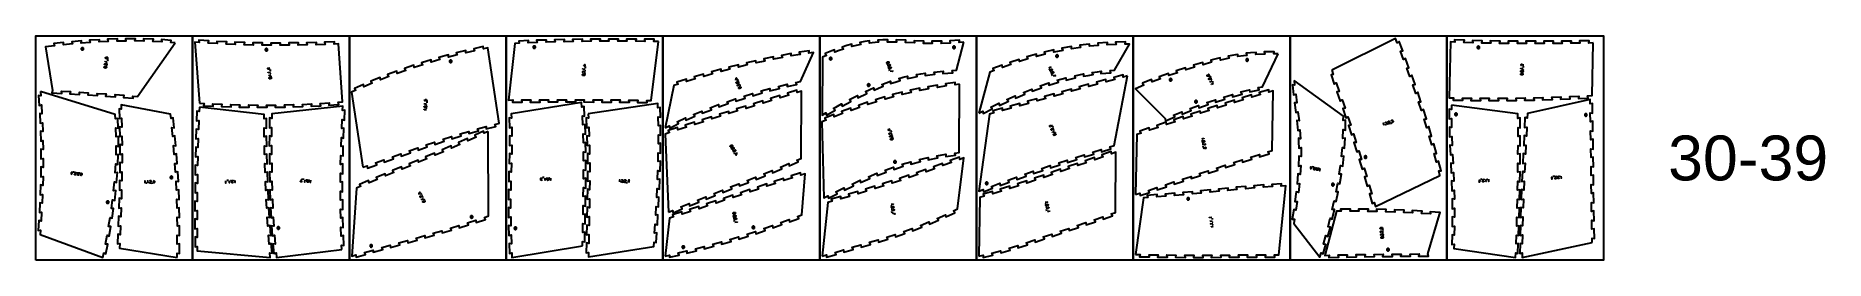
# Model space of a CAD drawing. Header units: millimetres. Extents: x 0 to 7990, y -4000 to -3000.
import ezdxf

# ---------------------------------------------------------------- set-up
doc = ezdxf.new("R2010")
doc.units = ezdxf.units.MM
doc.header["$MEASUREMENT"] = 0
for name, color, linetype, true_color in [('Default', 18, 'Continuous', 0x000000), ('nest', 18, 'Continuous', 0x000000), ('nest$l_engrave_text', 5, 'Continuous', 0x0000ff), ('nest$l_inner_cut', 3, 'Continuous', 0x00ff00), ('nest$l_outer_cut', 1, 'Continuous', 0xff0000)]:
    doc.layers.add(name, color=color, linetype=linetype, true_color=true_color)

msp = doc.modelspace()

# ---------------------------------------------------------------- texts
at = {"layer": 'nest', "insert": (7288.3, -3647.3), "char_height": 200, "width": 886.747, "attachment_point": 7, "line_spacing_factor": 0.963855}
msp.add_mtext('\\fArial;30-39', dxfattribs=at)

# ---------------------------------------------------------------- linework, layer by layer
at = {"layer": 'Default'}
for points in [[(0, -4000), (0, -3000), (700, -3000), (700, -4000)], [(700, -4000), (700, -3000), (1400, -3000), (1400, -4000)], [(1400, -4000), (1400, -3000), (2100, -3000), (2100, -4000)], [(2100, -4000), (2100, -3000), (2800, -3000), (2800, -4000)], [(2800, -4000), (2800, -3000), (3500, -3000), (3500, -4000)], [(3500, -4000), (3500, -3000), (4200, -3000), (4200, -4000)], [(4200, -4000), (4200, -3000), (4900, -3000), (4900, -4000)], [(4900, -4000), (4900, -3000), (5600, -3000), (5600, -4000)], [(5600, -4000), (5600, -3000), (6300, -3000), (6300, -4000)], [(6300, -4000), (6300, -3000), (7000, -3000), (7000, -4000)]]:
    msp.add_lwpolyline(points, close=True, dxfattribs=at)
at = {"layer": 'nest$l_engrave_text'}
for points in [[(309, -3115.3), (309.3, -3113.9), (318.9, -3115.4)], [(321.6, -3111.3), (322.7, -3104.6)], [(308.4, -3129.5), (307.6, -3128.8), (307.2, -3128.3), (306.9, -3127.6), (306.9, -3126.7), (307.2, -3125.8), (307.8, -3125.1), (308.7, -3124.7), (309.6, -3124.6), (310.4, -3125), (311, -3125.7), (311.3, -3126.5), (311.4, -3127.5), (312, -3126.2), (312.7, -3125.3), (313.5, -3124.8), (314.5, -3124.8), (315.2, -3125), (315.8, -3125.2), (316.3, -3125.6), (316.7, -3126.1), (317.1, -3127.3), (317.1, -3128.7), (316.8, -3129.5), (316.1, -3130.2), (315.5, -3130.6), (314.5, -3130.9)], [(1044.7, -3144.1), (1034.7, -3145.7), (1042.9, -3149.3), (1041.9, -3143.2)], [(1038, -3164.9), (1037.8, -3163.5), (1047.5, -3161.9)], [(1040, -3177.5), (1039.8, -3176.1), (1049.5, -3174.5)], [(1048.7, -3157.2), (1047.7, -3150.4)], [(2444.3, -3163.6), (2443.9, -3163.4), (2443.2, -3163.1), (2442.7, -3162.8), (2442.4, -3162.4), (2441.9, -3161.5), (2441.8, -3160.5), (2441.8, -3160), (2442, -3159.5), (2442.3, -3158.9), (2442.6, -3158.5), (2443.6, -3157.9), (2444.1, -3157.8), (2444.6, -3157.7), (2445.6, -3157.9), (2445.9, -3158), (2446, -3158.1), (2446.4, -3158.3), (2451.7, -3163.7), (2452, -3157.9)], [(2442.7, -3149), (2442.8, -3147.6), (2452.5, -3148.1)], [(2443.5, -3130), (2448.7, -3133.8), (2449.2, -3134.1), (2449.8, -3134.4), (2450.2, -3134.5), (2451, -3134.6), (2451.7, -3134.4), (2452.4, -3134.1), (2452.9, -3133.5), (2453.3, -3132.9), (2453.5, -3132.1), (2453.5, -3131.3), (2453.3, -3130.6), (2452.8, -3129.9), (2452.2, -3129.4), (2451.6, -3129.1), (2450.8, -3129), (2450, -3129.1), (2449.3, -3129.4), (2448.7, -3130), (2448.3, -3130.7), (2448.1, -3131.4), (2448.2, -3132.2), (2448.3, -3132.7), (2448.4, -3133.2), (2448.8, -3133.6), (2449.2, -3134.1)], [(2454.8, -3143.7), (2455.1, -3136.9)], [(3120.9, -3193.7), (3127.3, -3194.6), (3127.9, -3194.7), (3128.5, -3194.7), (3128.9, -3194.6), (3129.6, -3194.3), (3130.2, -3193.8), (3130.6, -3193.2), (3130.9, -3192.5), (3130.9, -3191.8), (3130.8, -3191), (3130.4, -3190.3), (3129.9, -3189.7), (3129.2, -3189.3), (3128.4, -3189.1), (3127.7, -3189.1), (3127, -3189.4), (3126.3, -3189.9), (3125.8, -3190.5), (3125.5, -3191.2), (3125.5, -3192.1), (3125.7, -3192.7), (3126.1, -3193.5), (3126.4, -3193.9), (3126.8, -3194.2), (3127.2, -3194.4), (3127.8, -3194.6)], [(3137.2, -3200.7), (3134.4, -3194.5)], [(3810.3, -3127.5), (3810.8, -3127.4), (3811.5, -3127.4), (3812.1, -3127.6), (3812.6, -3127.8), (3813.4, -3128.3), (3813.9, -3129.2), (3814.1, -3129.7), (3814.2, -3130.2), (3814.2, -3130.8), (3814, -3131.4), (3813.4, -3132.3), (3813, -3132.7), (3812.5, -3133), (3811.6, -3133.2), (3811.3, -3133.2), (3811.1, -3133.2), (3810.7, -3133.1), (3803.6, -3130.5), (3805.8, -3135.9)], [(3809.3, -3149.9), (3811.8, -3156.2)], [(3823.6, -3153.8), (3825.6, -3159), (3814.6, -3157.9)], [(4531.3, -3138.1), (4531.9, -3139.3), (4523.3, -3143.9)], [(4535.6, -3171.4), (4538.8, -3177.4)], [(4550.2, -3173.8), (4552.9, -3178.7), (4541.8, -3178.7)], [(5246.1, -3183.7), (5243.1, -3177.7)], [(6630.9, -3146.9), (6630.9, -3145.4), (6640.7, -3145.8)], [(6633.8, -3132.3), (6633.3, -3132.2), (6632.7, -3131.9), (6632.2, -3131.6), (6631.8, -3131.2), (6631.4, -3130.3), (6631.2, -3129.4), (6631.2, -3128.8), (6631.4, -3128.3), (6631.7, -3127.8), (6632, -3127.3), (6633, -3126.7), (6633.5, -3126.5), (6634, -3126.5), (6635, -3126.7), (6635.3, -3126.8), (6635.4, -3126.8), (6635.8, -3127.1), (6641.2, -3132.3), (6641.4, -3126.5)], [(6642.9, -3141.3), (6643.1, -3134.6)], [(3136, -3223.3), (3135, -3223.1), (3134.4, -3222.9), (3133.7, -3222.4), (3133.3, -3221.6), (3133, -3220.8), (3133.2, -3219.8), (3133.6, -3219), (3134.3, -3218.5), (3135.2, -3218.3), (3136.1, -3218.6), (3136.9, -3219.1), (3137.5, -3219.9), (3137.2, -3218.5), (3137.3, -3217.3), (3137.8, -3216.5), (3138.5, -3215.9), (3139.2, -3215.7), (3139.9, -3215.6), (3140.5, -3215.7), (3141.1, -3215.9), (3142.1, -3216.6), (3142.8, -3217.8), (3143, -3218.7), (3142.9, -3219.6), (3142.5, -3220.2), (3141.9, -3221)], [(5244.1, -3205.8), (5243.5, -3204.5), (5252.2, -3200)], [(5249.9, -3217.1), (5249.3, -3215.9), (5258, -3211.4)], [(1734.7, -3329.9), (1734.7, -3328.4), (1744.5, -3328.6)], [(1735.1, -3304.3), (1735.1, -3302.9), (1744.9, -3303.1)], [(1735.4, -3284.1), (1735.3, -3287.8), (1739.5, -3288.7), (1739.4, -3288.1), (1739.2, -3287.2), (1739.3, -3286.4), (1739.4, -3285.8), (1739.7, -3285.2), (1740.1, -3284.7), (1740.7, -3284.3), (1741.5, -3284), (1742.2, -3284), (1743, -3284.1), (1743.7, -3284.4), (1744.4, -3284.9), (1745, -3285.5), (1745.3, -3286.2), (1745.5, -3287.1), (1745.4, -3287.9), (1745, -3288.7), (1744.4, -3289.3), (1744, -3289.6), (1743.6, -3289.8), (1743.5, -3289.9)], [(1747, -3298.6), (1747.1, -3291.8)], [(3815.1, -3416.7), (3805.4, -3419.3), (3813.9, -3422), (3812.3, -3416.1)], [(3813.5, -3439), (3813, -3439), (3812.3, -3438.9), (3811.7, -3438.7), (3811.2, -3438.4), (3810.6, -3437.8), (3810.1, -3436.9), (3810, -3436.4), (3810, -3435.8), (3810.1, -3435.2), (3810.3, -3434.7), (3811, -3433.8), (3811.5, -3433.5), (3812, -3433.3), (3812.9, -3433.2), (3813.2, -3433.2), (3813.4, -3433.3), (3813.8, -3433.4), (3820.5, -3436.8), (3819, -3431.2)], [(3820.6, -3429.2), (3818.8, -3422.6)], [(4531.1, -3405.3), (4530.6, -3405.3), (4529.9, -3405.4), (4529.3, -3405.3), (4528.8, -3405.1), (4528, -3404.5), (4527.4, -3403.8), (4527.2, -3403.2), (4527.1, -3402.7), (4527.1, -3402.1), (4527.3, -3401.6), (4527.8, -3400.6), (4528.3, -3400.2), (4528.7, -3399.9), (4529.6, -3399.7), (4529.9, -3399.6), (4530.1, -3399.6), (4530.5, -3399.7), (4537.7, -3402), (4535.3, -3396.7)], [(4537.7, -3420.2), (4537.2, -3420.2), (4536.5, -3420.3), (4535.9, -3420.2), (4535.4, -3420), (4534.6, -3419.4), (4534, -3418.6), (4533.8, -3418.1), (4533.8, -3417.6), (4533.8, -3417), (4533.9, -3416.4), (4534.5, -3415.5), (4534.9, -3415.1), (4535.3, -3414.8), (4535.7, -3414.6), (4536.3, -3414.5), (4536.6, -3414.5), (4536.7, -3414.5), (4537.2, -3414.6), (4544.3, -3416.9), (4542, -3411.6)], [(4540, -3431.3), (4539.4, -3430), (4548.4, -3426)], [(4543.2, -3409.4), (4540.4, -3403.2)], [(6014.7, -3389.9), (6016.1, -3389.4), (6019.3, -3398.7)], [(6026, -3387.6), (6026.3, -3386.7), (6026.5, -3386), (6027.1, -3385.5), (6027.8, -3385.1), (6028.7, -3384.9), (6029.7, -3385.1), (6030.4, -3385.6), (6030.9, -3386.4), (6031, -3387.3), (6030.7, -3388.2), (6030.1, -3388.9), (6029.3, -3389.4), (6030.7, -3389.3), (6031.8, -3389.5), (6032.6, -3390), (6033.1, -3390.8), (6033.3, -3391.5), (6033.3, -3392.2), (6033.2, -3392.8), (6032.9, -3393.4), (6032.1, -3394.3), (6030.8, -3394.9), (6029.9, -3395), (6029.1, -3394.8), (6028.5, -3394.4), (6027.7, -3393.7)], [(6038.1, -3384.4), (6038.1, -3383.9), (6038.1, -3383.2), (6038.2, -3382.6), (6038.5, -3382.1), (6039.1, -3381.4), (6039.9, -3380.9), (6040.5, -3380.7), (6041, -3380.7), (6041.6, -3380.7), (6042.1, -3380.9), (6043.1, -3381.6), (6043.4, -3382), (6043.7, -3382.5), (6043.8, -3383.4), (6043.8, -3383.7), (6043.8, -3383.9), (6043.7, -3384.3), (6040.8, -3391.3), (6046.3, -3389.4)], [(6048.4, -3390.8), (6054.8, -3388.5)], [(6053.5, -3378.2), (6053.7, -3377.2), (6054, -3376.6), (6054.5, -3376), (6055.3, -3375.6), (6056.2, -3375.4), (6057.1, -3375.6), (6057.9, -3376.2), (6058.4, -3376.9), (6058.4, -3377.8), (6058.1, -3378.7), (6057.5, -3379.4), (6056.7, -3379.9), (6058.1, -3379.8), (6059.3, -3380), (6060.1, -3380.5), (6060.6, -3381.3), (6060.7, -3382), (6060.8, -3382.7), (6060.7, -3383.3), (6060.4, -3383.9), (6059.5, -3384.8), (6058.3, -3385.5), (6057.4, -3385.6), (6056.6, -3385.3), (6055.9, -3384.9), (6055.2, -3384.2)], [(3120.1, -3508.7), (3120.6, -3508.5), (3121.3, -3508.4), (3121.9, -3508.4), (3122.4, -3508.5), (3123.3, -3508.9), (3124, -3509.6), (3124.2, -3510.1), (3124.4, -3510.6), (3124.5, -3511.2), (3124.5, -3511.8), (3124, -3512.8), (3123.7, -3513.3), (3123.3, -3513.6), (3122.4, -3514), (3122.1, -3514.1), (3122, -3514.1), (3121.5, -3514.1), (3114.1, -3512.9), (3117.3, -3517.8)], [(3815.9, -3451.3), (3814.9, -3450.9), (3814.3, -3450.6), (3813.8, -3450.1), (3813.4, -3449.3), (3813.4, -3448.3), (3813.6, -3447.5), (3814.2, -3446.7), (3815, -3446.3), (3815.9, -3446.3), (3816.8, -3446.7), (3817.4, -3447.3), (3817.9, -3448.2), (3817.9, -3446.7), (3818.1, -3445.6), (3818.7, -3444.9), (3819.5, -3444.4), (3820.3, -3444.3), (3820.9, -3444.3), (3821.5, -3444.5), (3822.1, -3444.8), (3822.9, -3445.7), (3823.5, -3447), (3823.6, -3447.9), (3823.2, -3448.7), (3822.8, -3449.3), (3822.1, -3450)], [(5215.6, -3456.7), (5215.9, -3458.1), (5206.3, -3460.1)], [(5210.6, -3489.9), (5212, -3496.6)], [(5218.2, -3480.5), (5218.7, -3480.6), (5219.4, -3480.7), (5220, -3480.9), (5220.4, -3481.2), (5221.1, -3481.9), (5221.5, -3482.8), (5221.6, -3483.3), (5221.5, -3483.9), (5221.4, -3484.5), (5221.2, -3485), (5220.4, -3485.8), (5219.9, -3486.1), (5219.4, -3486.3), (5218.5, -3486.3), (5218.2, -3486.3), (5218, -3486.3), (5217.6, -3486.1), (5211.1, -3482.3), (5212.3, -3488)], [(5221.6, -3496.5), (5222.1, -3496.5), (5222.8, -3496.6), (5223.3, -3496.8), (5223.8, -3497.1), (5224.5, -3497.8), (5224.9, -3498.7), (5225, -3499.3), (5224.9, -3499.8), (5224.8, -3500.4), (5224.6, -3500.9), (5223.8, -3501.7), (5223.3, -3502), (5222.8, -3502.2), (5221.8, -3502.3), (5221.5, -3502.2), (5221.4, -3502.2), (5221, -3502.1), (5214.4, -3498.3), (5215.7, -3504)], [(3116.4, -3520.2), (3120.1, -3525.9)], [(3133.5, -3524.6), (3127.1, -3524.7), (3126.5, -3524.7), (3125.9, -3524.8), (3125.5, -3524.9), (3124.8, -3525.4), (3124.3, -3525.9), (3124, -3526.6), (3123.9, -3527.3), (3124, -3528.1), (3124.2, -3528.8), (3124.7, -3529.4), (3125.3, -3529.9), (3126.1, -3530.2), (3126.9, -3530.3), (3127.6, -3530.1), (3128.2, -3529.8), (3128.8, -3529.2), (3129.2, -3528.5), (3129.4, -3527.7), (3129.3, -3526.9), (3129, -3526.3), (3128.5, -3525.6), (3128.1, -3525.3), (3127.7, -3525), (3127.2, -3524.8), (3126.6, -3524.7)], [(5691.2, -3594.6), (5695.5, -3589.8), (5695.8, -3589.3), (5696.2, -3588.8), (5696.3, -3588.4), (5696.5, -3587.6), (5696.4, -3586.9), (5696.1, -3586.2), (5695.7, -3585.6), (5695.1, -3585.2), (5694.3, -3584.9), (5693.5, -3584.8), (5692.8, -3584.9), (5692, -3585.3), (5691.4, -3585.8), (5691.1, -3586.4), (5690.9, -3587.2), (5690.9, -3588), (5691.2, -3588.8), (5691.7, -3589.4), (5692.3, -3589.9), (5693, -3590.1), (5693.9, -3590.2), (5694.3, -3590.1), (5694.8, -3590), (5695.3, -3589.7), (5695.8, -3589.3)], [(5706, -3584.8), (5699.3, -3583.8)], [(5735.2, -3601.4), (5733.8, -3601.1), (5735.3, -3591.5)], [(158.5, -3618.8), (162.3, -3613.6), (162.6, -3613.1), (162.9, -3612.6), (163.1, -3612.2), (163.1, -3611.4), (163, -3610.7), (162.7, -3610), (162.2, -3609.5), (161.5, -3609.1), (160.7, -3608.8), (160, -3608.8), (159.2, -3609), (158.5, -3609.5), (158, -3610.1), (157.7, -3610.7), (157.6, -3611.5), (157.7, -3612.3), (158, -3613), (158.5, -3613.6), (159.2, -3614), (159.9, -3614.2), (160.8, -3614.2), (161.2, -3614.1), (161.7, -3613.9), (162.1, -3613.6), (162.6, -3613.2)], [(172.3, -3607.8), (165.6, -3607.3)], [(179.3, -3617.7), (179.1, -3618.1), (178.8, -3618.8), (178.5, -3619.2), (178.1, -3619.6), (177.2, -3620), (176.2, -3620.2), (175.7, -3620.1), (175.1, -3619.9), (174.6, -3619.6), (174.2, -3619.3), (173.6, -3618.3), (173.5, -3617.7), (173.4, -3617.2), (173.7, -3616.3), (173.8, -3616), (173.8, -3615.9), (174.1, -3615.5), (179.5, -3610.3), (173.7, -3609.9)], [(191.7, -3619.4), (191.1, -3620.2), (190.6, -3620.6), (189.9, -3621), (189, -3621), (188.1, -3620.8), (187.4, -3620.3), (186.8, -3619.5), (186.7, -3618.6), (187, -3617.8), (187.6, -3617.1), (188.4, -3616.7), (189.4, -3616.5), (188, -3616), (187.1, -3615.4), (186.5, -3614.6), (186.4, -3613.7), (186.5, -3613), (186.7, -3612.4), (187.1, -3611.8), (187.6, -3611.4), (188.7, -3610.9), (190.1, -3610.8), (191, -3611), (191.7, -3611.6), (192.1, -3612.2), (192.5, -3613.1)], [(484.8, -3646.9), (486.3, -3646.8), (487, -3656.6)], [(497.6, -3646.1), (499, -3646), (499.7, -3655.7)], [(508.8, -3647.7), (508.9, -3647.2), (509.1, -3646.5), (509.4, -3646), (509.8, -3645.6), (510.6, -3645), (511.5, -3644.8), (512.1, -3644.8), (512.6, -3644.9), (513.2, -3645.1), (513.6, -3645.4), (514.3, -3646.3), (514.6, -3646.8), (514.7, -3647.3), (514.6, -3648.2), (514.5, -3648.5), (514.5, -3648.7), (514.3, -3649.1), (509.6, -3655), (515.4, -3654.6)], [(517.1, -3656.5), (523.8, -3656)], [(529.2, -3643.7), (526.2, -3649.3), (526, -3649.8), (525.7, -3650.4), (525.6, -3650.8), (525.7, -3651.6), (525.9, -3652.3), (526.3, -3652.9), (526.9, -3653.4), (527.6, -3653.7), (528.4, -3653.8), (529.2, -3653.7), (529.9, -3653.4), (530.5, -3652.9), (531, -3652.2), (531.2, -3651.6), (531.2, -3650.8), (531, -3650), (530.6, -3649.3), (530, -3648.8), (529.2, -3648.5), (528.5, -3648.4), (527.7, -3648.5), (527.2, -3648.7), (526.8, -3649), (526.4, -3649.3), (526, -3649.8)], [(850.5, -3656.5), (849, -3656.6), (848.5, -3646.8)], [(860.2, -3644.2), (853.4, -3644.6)], [(866.7, -3655.7), (865.3, -3655.7), (864.8, -3646)], [(880.8, -3653.4), (880.3, -3654.2), (879.8, -3654.7), (879.2, -3655.2), (878.3, -3655.4), (877.4, -3655.2), (876.6, -3654.8), (876, -3654.1), (875.7, -3653.2), (875.9, -3652.3), (876.5, -3651.6), (877.2, -3651.1), (878.1, -3650.8), (876.8, -3650.5), (875.7, -3650), (875.1, -3649.3), (874.8, -3648.4), (874.9, -3647.6), (875, -3647), (875.3, -3646.4), (875.7, -3645.9), (876.8, -3645.3), (878.2, -3645), (879, -3645.2), (879.8, -3645.7), (880.3, -3646.2), (880.8, -3647.1)], [(892.2, -3654.3), (890.8, -3654.4), (890.3, -3644.6)], [(1188.4, -3648.8), (1188.3, -3649.3), (1188, -3650), (1187.7, -3650.4), (1187.2, -3650.8), (1186.4, -3651.2), (1185.4, -3651.4), (1184.9, -3651.3), (1184.4, -3651.2), (1183.8, -3650.9), (1183.4, -3650.5), (1182.8, -3649.6), (1182.6, -3649), (1182.6, -3648.5), (1182.8, -3647.6), (1182.9, -3647.3), (1183, -3647.2), (1183.2, -3646.8), (1188.6, -3641.5), (1182.8, -3641.1)], [(1197.6, -3639.9), (1190.8, -3639.6)], [(1202.9, -3652), (1201.5, -3651.9), (1202, -3642.2)], [(1228.4, -3653.3), (1227, -3653.3), (1227.5, -3643.5)], [(2260.3, -3642.4), (2259.7, -3643.2), (2259.3, -3643.7), (2258.6, -3644.1), (2257.7, -3644.2), (2256.8, -3644.1), (2256, -3643.6), (2255.5, -3642.8), (2255.3, -3642), (2255.5, -3641.1), (2256.1, -3640.3), (2256.9, -3639.9), (2257.8, -3639.6), (2256.4, -3639.3), (2255.4, -3638.7), (2254.8, -3638), (2254.6, -3637.1), (2254.7, -3636.3), (2254.9, -3635.7), (2255.2, -3635.1), (2255.6, -3634.7), (2256.7, -3634.1), (2258.1, -3633.9), (2259, -3634.1), (2259.7, -3634.6), (2260.2, -3635.2), (2260.7, -3636.1)], [(2269.2, -3632.1), (2262.5, -3632.1)], [(2275.2, -3643.9), (2273.8, -3643.9), (2273.8, -3634.1)], [(2300.7, -3643.9), (2299.3, -3643.9), (2299.3, -3634.1)], [(2604.4, -3641.2), (2605.9, -3641.2), (2605.5, -3651)], [(2615.5, -3644), (2615.6, -3643.5), (2615.9, -3642.9), (2616.2, -3642.4), (2616.6, -3642), (2617.5, -3641.5), (2618.4, -3641.4), (2619, -3641.4), (2619.5, -3641.6), (2620, -3641.8), (2620.5, -3642.2), (2621.1, -3643.1), (2621.3, -3643.7), (2621.3, -3644.2), (2621.3, -3644.6), (2621.1, -3645.2), (2621, -3645.4), (2621, -3645.6), (2620.7, -3646), (2615.5, -3651.4), (2621.3, -3651.6)], [(2628.2, -3644.4), (2628.4, -3644), (2628.6, -3643.3), (2629, -3642.8), (2629.4, -3642.5), (2630.2, -3642), (2631.2, -3641.8), (2631.7, -3641.9), (2632.3, -3642), (2632.8, -3642.3), (2633.2, -3642.6), (2633.9, -3643.6), (2634, -3644.1), (2634.1, -3644.6), (2634, -3645.1), (2633.9, -3645.6), (2633.8, -3645.9), (2633.7, -3646), (2633.5, -3646.4), (2628.2, -3651.8), (2634.1, -3652)], [(2635.5, -3654.1), (2642.3, -3654.3)], [(2649, -3652.5), (2649.4, -3642.5), (2644.3, -3649.8), (2650.5, -3650.1)], [(6443.8, -3642.8), (6444.7, -3652.8), (6448.8, -3644.9), (6442.7, -3645.4)], [(6457.1, -3639.6), (6450.3, -3640.2)], [(6465.5, -3648.3), (6465.4, -3648.8), (6465.2, -3649.5), (6464.9, -3650), (6464.6, -3650.4), (6463.8, -3651), (6462.8, -3651.3), (6462.3, -3651.3), (6461.8, -3651.2), (6461.2, -3651), (6460.7, -3650.7), (6460, -3649.8), (6459.8, -3649.3), (6459.6, -3648.8), (6459.6, -3648.4), (6459.7, -3647.8), (6459.8, -3647.5), (6459.8, -3647.4), (6460, -3647), (6464.6, -3641), (6458.8, -3641.5)], [(6476.8, -3649.7), (6475.3, -3649.9), (6474.5, -3640.1)], [(6489.5, -3648.6), (6488, -3648.7), (6487.2, -3639)], [(6767.4, -3629.3), (6768.3, -3639.3), (6772.4, -3631.4), (6766.3, -3631.9)], [(6780.7, -3626.1), (6773.9, -3626.7)], [(6789.1, -3634.8), (6789, -3635.3), (6788.8, -3636), (6788.5, -3636.5), (6788.2, -3636.9), (6787.4, -3637.5), (6786.4, -3637.8), (6785.9, -3637.8), (6785.3, -3637.7), (6784.8, -3637.5), (6784.3, -3637.2), (6783.6, -3636.3), (6783.3, -3635.8), (6783.2, -3635.3), (6783.2, -3634.9), (6783.3, -3634.3), (6783.4, -3634), (6783.4, -3633.9), (6783.6, -3633.5), (6788.1, -3627.5), (6782.3, -3628)], [(6801.6, -3634.6), (6801.1, -3635.4), (6800.7, -3636), (6800, -3636.4), (6799.2, -3636.6), (6798.3, -3636.5), (6797.5, -3636.1), (6796.8, -3635.5), (6796.6, -3634.6), (6796.7, -3633.7), (6796.9, -3633.3), (6797.2, -3632.9), (6797.9, -3632.4), (6798.9, -3632.1), (6797.5, -3631.8), (6796.4, -3631.4), (6795.8, -3630.7), (6795.5, -3629.8), (6795.5, -3629.1), (6795.6, -3628.4), (6795.9, -3627.8), (6796.3, -3627.3), (6797.3, -3626.6), (6798.7, -3626.3), (6799.6, -3626.4), (6800.3, -3626.9), (6800.8, -3627.4), (6801.4, -3628.3)], [(6813.1, -3635.1), (6811.6, -3635.2), (6810.8, -3625.5)], [(1707.5, -3702.9), (1713.9, -3703.3), (1714.5, -3703.3), (1715.1, -3703.2), (1715.6, -3703.1), (1716.3, -3702.8), (1716.8, -3702.3), (1717.2, -3701.6), (1717.4, -3700.9), (1717.3, -3700.1), (1717.1, -3699.4), (1716.7, -3698.7), (1716.1, -3698.2), (1715.4, -3697.8), (1714.6, -3697.7), (1713.9, -3697.8), (1713.2, -3698.1), (1712.5, -3698.7), (1712.1, -3699.3), (1711.9, -3700.1), (1711.9, -3700.9), (1712.2, -3701.6), (1712.6, -3702.3), (1713, -3702.7), (1713.4, -3702.9), (1713.9, -3703.1), (1714.5, -3703.3)], [(1719.8, -3719.7), (1719.3, -3719.8), (1718.6, -3720), (1718, -3719.9), (1717.5, -3719.8), (1716.7, -3719.3), (1716, -3718.5), (1715.8, -3718), (1715.6, -3717.5), (1715.6, -3716.9), (1715.7, -3716.3), (1716.2, -3715.3), (1716.6, -3714.9), (1716.9, -3714.6), (1717.9, -3714.3), (1718.2, -3714.2), (1718.3, -3714.2), (1718.8, -3714.2), (1726.1, -3715.9), (1723.3, -3710.8)], [(1724.3, -3708.5), (1721, -3702.6)], [(1723.1, -3730.6), (1722.4, -3729.4), (1730.9, -3724.6)], [(3828.5, -3749.1), (3828.7, -3750.5), (3819, -3751.9)], [(4516.3, -3739.6), (4516.6, -3741), (4507.1, -3743.2)], [(3117.4, -3821.6), (3118.7, -3828.3)], [(3130.9, -3829.5), (3131.2, -3830.9), (3121.6, -3832.8)], [(3821.2, -3781.9), (3822.2, -3788.7)], [(3829.4, -3773.1), (3829.9, -3773.2), (3830.6, -3773.3), (3831.1, -3773.6), (3831.6, -3773.9), (3832.2, -3774.7), (3832.5, -3775.6), (3832.6, -3776.1), (3832.5, -3776.7), (3832.4, -3777.2), (3832.1, -3777.7), (3831.3, -3778.5), (3830.7, -3778.8), (3830.3, -3778.9), (3829.3, -3778.9), (3829, -3778.8), (3828.8, -3778.8), (3828.4, -3778.6), (3822.2, -3774.4), (3823, -3780.2)], [(3834.1, -3789.2), (3834.9, -3794.7), (3824.5, -3791)], [(4511.9, -3772.9), (4513.4, -3779.5)], [(4519.3, -3763.4), (4519.8, -3763.4), (4520.5, -3763.5), (4521.1, -3763.7), (4521.5, -3764), (4522.2, -3764.7), (4522.6, -3765.6), (4522.7, -3766.1), (4522.7, -3766.7), (4522.6, -3767.2), (4522.3, -3767.7), (4521.6, -3768.6), (4521.1, -3768.9), (4520.6, -3769.1), (4519.7, -3769.2), (4519.4, -3769.1), (4519.2, -3769.1), (4518.8, -3769), (4512.2, -3765.3), (4513.5, -3771)], [(4525.7, -3780.3), (4526, -3781.7), (4516.5, -3783.9)], [(5241.2, -3810.9), (5240.9, -3809.4), (5250.6, -3807.9)], [(5243.7, -3826.9), (5243.5, -3825.5), (5253.1, -3824)], [(5254.4, -3819.2), (5253.3, -3812.5)], [(5245.7, -3839.5), (5245.5, -3838.1), (5255.1, -3836.6)], [(5247.7, -3852.1), (5247.5, -3850.8), (5257.1, -3849.2)], [(6007, -3877), (6006.5, -3876.9), (6005.8, -3876.8), (6005.3, -3876.5), (6004.9, -3876.1), (6004.4, -3875.3), (6004.1, -3874.4), (6004, -3873.8), (6004.1, -3873.3), (6004.3, -3872.8), (6004.6, -3872.3), (6005.5, -3871.5), (6006, -3871.3), (6006.5, -3871.2), (6007.5, -3871.3), (6007.8, -3871.3), (6007.9, -3871.4), (6008.3, -3871.6), (6014.3, -3876.1), (6013.8, -3870.3)], [(6007.2, -3889.5), (6006.4, -3889.1), (6005.8, -3888.7), (6005.4, -3888), (6005.2, -3887.2), (6005.3, -3886.2), (6005.7, -3885.4), (6006.4, -3884.8), (6007.2, -3884.5), (6008.1, -3884.6), (6008.9, -3885.2), (6009.4, -3885.9), (6009.8, -3886.8), (6010, -3885.4), (6010.5, -3884.4), (6011.1, -3883.7), (6012, -3883.4), (6012.8, -3883.5), (6013.4, -3883.6), (6014, -3883.8), (6014.5, -3884.2), (6015.2, -3885.3), (6015.5, -3886.7), (6015.4, -3887.5), (6015, -3888.3), (6014.4, -3888.8), (6013.6, -3889.4)], [(6015.7, -3868.6), (6015.1, -3861.9)]]:
    msp.add_lwpolyline(points, dxfattribs=at)
for points in [[(316.2, -3098.1), (316.2, -3098.9), (316.2, -3099.7), (316.4, -3100.4), (316.7, -3101), (317.2, -3101.6), (317.8, -3102), (318.4, -3102.2), (319.2, -3102.2), (320, -3101.9), (320.7, -3101.5), (321.2, -3100.8), (321.6, -3099.9), (321.7, -3099.1), (321.6, -3098.3), (321.5, -3097.7), (321.1, -3097.1), (320.6, -3096.6), (320, -3096.2), (319.3, -3096), (318.7, -3096), (318.2, -3096.2), (317.6, -3096.4), (317.2, -3096.7), (316.8, -3097.2), (316.5, -3097.7), (316.2, -3098.5), (316, -3099.3), (315.6, -3099.8), (315, -3100.4), (314.4, -3100.7), (313.8, -3100.8), (313.3, -3100.8), (312.9, -3100.7), (312.3, -3100.4), (311.8, -3099.8), (311.6, -3099.2), (311.5, -3098.5), (311.5, -3097.8), (311.7, -3097.1), (312.1, -3096.6), (312.5, -3096.2), (313.1, -3095.9), (313.7, -3095.7), (314.3, -3095.8), (314.8, -3096), (315.3, -3096.4), (315.8, -3097), (316.1, -3097.6)], [(3799.4, -3119.6), (3799.7, -3118.9), (3800.2, -3118.1), (3801, -3117.4), (3801.1, -3117.4), (3801.3, -3117.3), (3801.5, -3117.1), (3801.9, -3116.9), (3803, -3116.4), (3804.2, -3116), (3804.7, -3115.8), (3805.1, -3115.8), (3805.3, -3115.7), (3805.4, -3115.7), (3806, -3115.6), (3806.7, -3115.6), (3807.2, -3115.7), (3807.5, -3115.8), (3808.2, -3116.2), (3808.7, -3116.7), (3809.1, -3117.3), (3809.3, -3118.1), (3809.3, -3118.8), (3809.1, -3119.5), (3808.6, -3120.2), (3808.1, -3120.7), (3807.4, -3121.2), (3806.8, -3121.6), (3805.8, -3122.1), (3804.9, -3122.4), (3804.1, -3122.7), (3803.3, -3122.9), (3802.7, -3123), (3802, -3122.9), (3801.3, -3122.8), (3800.7, -3122.5), (3800.2, -3122.2), (3799.8, -3121.7), (3799.5, -3121.2), (3799.3, -3120.4)], [(314.4, -3142.4), (313.9, -3142.8), (313, -3143.2), (312, -3143.4), (311.9, -3143.4), (311.7, -3143.4), (311.3, -3143.4), (310.9, -3143.4), (309.7, -3143.3), (308.5, -3143), (308, -3142.8), (307.6, -3142.7), (307.4, -3142.7), (307.3, -3142.6), (306.7, -3142.3), (306.2, -3142), (305.8, -3141.7), (305.6, -3141.4), (305.1, -3140.7), (304.9, -3140), (305, -3139.3), (305.1, -3138.5), (305.6, -3137.9), (306.1, -3137.5), (306.9, -3137.1), (307.5, -3136.9), (308.4, -3136.8), (309.2, -3136.8), (310.2, -3136.9), (311.2, -3137.1), (312, -3137.3), (312.8, -3137.5), (313.4, -3137.7), (313.9, -3138.1), (314.5, -3138.7), (314.8, -3139.2), (315.1, -3139.7), (315.2, -3140.3), (315.2, -3140.9), (315, -3141.7)], [(315.5, -3134.2), (315.6, -3134), (315.8, -3134), (315.9, -3134.1), (315.9, -3134.3), (315.9, -3134.4), (315.7, -3134.5), (315.5, -3134.4)], [(317.5, -3121.6), (317.6, -3121.4), (317.8, -3121.4), (317.9, -3121.5), (317.9, -3121.6), (317.9, -3121.8), (317.7, -3121.8), (317.5, -3121.7)], [(1051.5, -3188.9), (1051.1, -3189.6), (1050.4, -3190.2), (1049.5, -3190.7), (1049.4, -3190.7), (1049.2, -3190.8), (1048.9, -3190.9), (1048.5, -3191), (1047.3, -3191.2), (1046, -3191.4), (1045.5, -3191.4), (1045.2, -3191.4), (1044.9, -3191.4), (1044.8, -3191.4), (1043.6, -3191.1), (1043.1, -3190.9), (1042.8, -3190.8), (1042.2, -3190.2), (1041.8, -3189.6), (1041.6, -3189), (1041.5, -3188.2), (1041.7, -3187.4), (1042.1, -3186.8), (1042.7, -3186.2), (1043.3, -3185.9), (1044.1, -3185.5), (1044.8, -3185.3), (1045.8, -3185.1), (1046.8, -3184.9), (1047.6, -3184.8), (1048.5, -3184.8), (1049.1, -3184.9), (1049.8, -3185.1), (1050.4, -3185.4), (1051, -3185.8), (1051.3, -3186.2), (1051.6, -3186.8), (1051.8, -3187.3), (1051.8, -3188.1)], [(1048, -3168.2), (1048, -3168), (1048.2, -3168), (1048.4, -3168), (1048.5, -3168.1), (1048.4, -3168.3), (1048.3, -3168.4), (1048.1, -3168.4)], [(1050, -3180.8), (1050, -3180.6), (1050.2, -3180.6), (1050.4, -3180.6), (1050.5, -3180.8), (1050.4, -3180.9), (1050.3, -3181), (1050.1, -3181)], [(2450.9, -3175.4), (2450.3, -3175.9), (2449.5, -3176.3), (2448.5, -3176.7), (2448.4, -3176.7), (2448.2, -3176.7), (2447.9, -3176.7), (2447.5, -3176.7), (2446.2, -3176.7), (2445, -3176.6), (2444.5, -3176.5), (2444.1, -3176.4), (2443.9, -3176.4), (2443.8, -3176.4), (2443.2, -3176.2), (2442.6, -3175.9), (2442.2, -3175.6), (2442, -3175.4), (2441.4, -3174.7), (2441.2, -3174.1), (2441.1, -3173.4), (2441.2, -3172.5), (2441.6, -3171.8), (2442.1, -3171.3), (2442.8, -3170.9), (2443.4, -3170.7), (2444.3, -3170.5), (2445.1, -3170.4), (2446.1, -3170.4), (2447.1, -3170.5), (2447.9, -3170.6), (2448.8, -3170.7), (2449.3, -3170.9), (2450, -3171.2), (2450.5, -3171.7), (2451, -3172.2), (2451.2, -3172.7), (2451.4, -3173.3), (2451.5, -3173.9), (2451.3, -3174.6)], [(2451.1, -3167.1), (2451.1, -3167), (2451.3, -3166.9), (2451.5, -3167), (2451.5, -3167.2), (2451.5, -3167.3), (2451.3, -3167.4), (2451.1, -3167.3)], [(2451.7, -3154.4), (2451.8, -3154.2), (2452, -3154.2), (2452.1, -3154.2), (2452.2, -3154.4), (2452.1, -3154.6), (2452, -3154.6), (2451.8, -3154.5)], [(3802.7, -3127.1), (3802.7, -3127.3), (3802.6, -3127.4), (3802.4, -3127.4), (3802.3, -3127.3), (3802.3, -3127.1), (3802.4, -3127), (3802.6, -3127)], [(3807.5, -3139), (3807.5, -3139.1), (3807.4, -3139.2), (3807.2, -3139.3), (3807.1, -3139.1), (3807.1, -3138.9), (3807.2, -3138.8), (3807.4, -3138.8)], [(3809, -3143.3), (3809.2, -3142.5), (3809.8, -3141.8), (3810.5, -3141.1), (3810.6, -3141), (3810.8, -3140.9), (3811.1, -3140.8), (3811.5, -3140.6), (3812.6, -3140), (3813.8, -3139.6), (3814.3, -3139.5), (3814.6, -3139.4), (3814.9, -3139.4), (3815, -3139.3), (3815.6, -3139.3), (3816.2, -3139.3), (3816.7, -3139.4), (3817.1, -3139.5), (3817.8, -3139.8), (3818.3, -3140.3), (3818.7, -3140.9), (3818.9, -3141.7), (3818.9, -3142.5), (3818.7, -3143.2), (3818.2, -3143.9), (3817.7, -3144.4), (3817, -3144.9), (3816.3, -3145.3), (3815.4, -3145.7), (3814.5, -3146.1), (3813.7, -3146.3), (3812.9, -3146.6), (3812.3, -3146.6), (3811.6, -3146.6), (3810.8, -3146.4), (3810.2, -3146.2), (3809.8, -3145.8), (3809.4, -3145.4), (3809.1, -3144.9), (3808.9, -3144.1)], [(4526.7, -3149.4), (4526.8, -3149.6), (4526.7, -3149.7), (4526.5, -3149.8), (4526.3, -3149.6), (4526.3, -3149.5), (4526.4, -3149.3), (4526.6, -3149.3)], [(4528.7, -3153.5), (4528.9, -3152.8), (4529.3, -3152), (4530, -3151.2), (4530.1, -3151.2), (4530.2, -3151), (4530.5, -3150.9), (4530.9, -3150.6), (4531.9, -3149.9), (4533.1, -3149.4), (4533.5, -3149.3), (4533.9, -3149.1), (4534.1, -3149), (4534.2, -3149), (4535.5, -3148.8), (4536, -3148.9), (4536.3, -3148.9), (4537.1, -3149.2), (4537.6, -3149.7), (4538.1, -3150.2), (4538.4, -3151), (4538.4, -3151.8), (4538.3, -3152.4), (4537.9, -3153.2), (4537.5, -3153.7), (4536.8, -3154.3), (4536.2, -3154.8), (4535.3, -3155.3), (4534.4, -3155.8), (4533.7, -3156.1), (4532.9, -3156.4), (4532.3, -3156.6), (4531.6, -3156.6), (4530.9, -3156.5), (4530.2, -3156.3), (4529.7, -3156), (4529.3, -3155.6), (4528.9, -3155.1), (4528.7, -3154.4)], [(4532.7, -3160.7), (4532.8, -3160.9), (4532.6, -3161), (4532.5, -3161), (4532.3, -3160.9), (4532.3, -3160.7), (4532.4, -3160.6), (4532.6, -3160.6)], [(4534.6, -3164.8), (4534.8, -3164.1), (4535.3, -3163.3), (4536, -3162.5), (4536.1, -3162.4), (4536.2, -3162.3), (4536.5, -3162.1), (4536.9, -3161.9), (4537.9, -3161.2), (4539.1, -3160.7), (4539.5, -3160.5), (4539.9, -3160.4), (4540.1, -3160.3), (4540.2, -3160.3), (4541.4, -3160.1), (4542, -3160.2), (4542.3, -3160.2), (4543.1, -3160.5), (4543.6, -3160.9), (4544.1, -3161.5), (4544.4, -3162.3), (4544.4, -3163), (4544.3, -3163.7), (4543.9, -3164.5), (4543.5, -3165), (4542.8, -3165.6), (4542.2, -3166.1), (4541.3, -3166.6), (4540.4, -3167.1), (4539.7, -3167.4), (4538.9, -3167.7), (4538.3, -3167.8), (4537.6, -3167.9), (4536.9, -3167.8), (4536.2, -3167.6), (4535.7, -3167.3), (4535.3, -3166.9), (4534.9, -3166.4), (4534.7, -3165.7)], [(5234.1, -3176.2), (5234.5, -3176.9), (5235, -3177.5), (5235.6, -3178), (5236.2, -3178.3), (5236.9, -3178.5), (5237.6, -3178.5), (5238.2, -3178.3), (5238.9, -3177.8), (5239.4, -3177.1), (5239.6, -3176.3), (5239.7, -3175.4), (5239.4, -3174.5), (5239, -3173.8), (5238.6, -3173.2), (5238, -3172.8), (5237.5, -3172.6), (5236.7, -3172.4), (5236, -3172.5), (5235.3, -3172.7), (5234.8, -3173.1), (5234.5, -3173.5), (5234.2, -3174.1), (5234, -3174.5), (5233.9, -3175.2), (5234, -3175.8), (5234.3, -3176.6), (5234.5, -3177.3), (5234.6, -3178), (5234.4, -3178.8), (5234.1, -3179.4), (5233.6, -3179.9), (5233.3, -3180.2), (5232.9, -3180.3), (5232.2, -3180.4), (5231.5, -3180.2), (5230.9, -3179.8), (5230.4, -3179.3), (5230, -3178.7), (5229.8, -3178.1), (5229.8, -3177.4), (5229.9, -3176.9), (5230.2, -3176.3), (5230.6, -3175.8), (5231.1, -3175.5), (5231.6, -3175.4), (5232.3, -3175.3), (5233, -3175.6), (5233.7, -3175.9)], [(5247, -3190.3), (5246.8, -3191), (5246.4, -3191.9), (5245.6, -3192.6), (5245.6, -3192.7), (5245.4, -3192.8), (5245.1, -3193), (5244.8, -3193.2), (5243.7, -3193.8), (5242.5, -3194.4), (5242.1, -3194.5), (5241.7, -3194.6), (5241.5, -3194.7), (5241.4, -3194.8), (5240.8, -3194.9), (5240.2, -3194.9), (5239.6, -3194.8), (5239.3, -3194.8), (5238.5, -3194.5), (5238, -3194), (5237.6, -3193.5), (5237.3, -3192.7), (5237.2, -3191.9), (5237.4, -3191.3), (5237.8, -3190.5), (5238.2, -3190), (5238.9, -3189.4), (5239.5, -3188.9), (5240.4, -3188.4), (5241.3, -3188), (5242, -3187.6), (5242.9, -3187.4), (5243.4, -3187.2), (5244.1, -3187.2), (5244.9, -3187.3), (5245.5, -3187.6), (5246, -3187.8), (5246.5, -3188.2), (5246.8, -3188.7), (5247, -3189.5)], [(5248.9, -3194.5), (5248.8, -3194.3), (5249, -3194.2), (5249.1, -3194.1), (5249.3, -3194.3), (5249.3, -3194.5), (5249.2, -3194.6), (5249, -3194.6)], [(6639.5, -3173.1), (6639, -3173.6), (6638.2, -3174.1), (6637.2, -3174.4), (6637.1, -3174.4), (6636.9, -3174.4), (6636.6, -3174.5), (6636.2, -3174.5), (6634.9, -3174.5), (6633.7, -3174.4), (6633.2, -3174.3), (6632.8, -3174.3), (6632.6, -3174.2), (6632.5, -3174.2), (6631.9, -3174), (6631.3, -3173.7), (6630.9, -3173.4), (6630.6, -3173.2), (6630.1, -3172.6), (6629.8, -3171.9), (6629.7, -3171.2), (6629.9, -3170.4), (6630.2, -3169.7), (6630.6, -3169.2), (6631.4, -3168.7), (6632, -3168.5), (6632.9, -3168.3), (6633.6, -3168.2), (6634.7, -3168.2), (6635.7, -3168.2), (6636.5, -3168.3), (6637.3, -3168.5), (6637.9, -3168.6), (6638.5, -3168.9), (6639.1, -3169.4), (6639.6, -3169.9), (6639.9, -3170.4), (6640.1, -3171), (6640.1, -3171.5), (6640, -3172.3)], [(6640, -3160.3), (6639.5, -3160.8), (6638.7, -3161.3), (6637.7, -3161.6), (6637.6, -3161.6), (6637.4, -3161.7), (6637, -3161.7), (6636.6, -3161.7), (6635.4, -3161.8), (6634.1, -3161.7), (6633.6, -3161.6), (6633.3, -3161.5), (6633, -3161.5), (6632.9, -3161.4), (6632.3, -3161.2), (6631.8, -3161), (6631.3, -3160.7), (6631.1, -3160.5), (6630.5, -3159.8), (6630.3, -3159.2), (6630.2, -3158.5), (6630.3, -3157.6), (6630.6, -3156.9), (6631.1, -3156.4), (6631.8, -3156), (6632.4, -3155.7), (6633.3, -3155.5), (6634.1, -3155.4), (6635.1, -3155.4), (6636.1, -3155.5), (6636.9, -3155.5), (6637.8, -3155.7), (6638.3, -3155.9), (6639, -3156.2), (6639.6, -3156.6), (6640, -3157.1), (6640.3, -3157.6), (6640.5, -3158.2), (6640.5, -3158.8), (6640.4, -3159.5)], [(6639.6, -3164.8), (6639.6, -3164.7), (6639.8, -3164.6), (6640, -3164.7), (6640, -3164.8), (6640, -3165), (6639.8, -3165.1), (6639.6, -3165)], [(6640, -3152.1), (6640.1, -3151.9), (6640.3, -3151.9), (6640.4, -3151.9), (6640.5, -3152.1), (6640.4, -3152.3), (6640.2, -3152.3), (6640.1, -3152.2)], [(3137.7, -3207.4), (3137.5, -3208.1), (3137, -3208.8), (3136.2, -3209.6), (3136.1, -3209.6), (3135.9, -3209.7), (3135.7, -3209.9), (3135.3, -3210.1), (3134.2, -3210.7), (3133, -3211.1), (3132.5, -3211.3), (3132.2, -3211.4), (3131.9, -3211.5), (3131.8, -3211.5), (3131.2, -3211.6), (3130.6, -3211.6), (3130.1, -3211.5), (3129.7, -3211.4), (3129, -3211.1), (3128.5, -3210.6), (3128.1, -3210), (3127.8, -3209.2), (3127.8, -3208.4), (3128, -3207.8), (3128.5, -3207), (3128.9, -3206.6), (3129.6, -3206), (3130.3, -3205.6), (3131.2, -3205.1), (3132.1, -3204.7), (3132.9, -3204.4), (3133.7, -3204.2), (3134.3, -3204.1), (3135, -3204.1), (3135.7, -3204.2), (3136.3, -3204.5), (3136.8, -3204.8), (3137.2, -3205.2), (3137.5, -3205.8), (3137.7, -3206.5)], [(3148.1, -3230.7), (3147.8, -3231.4), (3147.3, -3232.2), (3146.6, -3232.9), (3146.5, -3233), (3146.3, -3233.1), (3146, -3233.2), (3145.7, -3233.5), (3144.6, -3234), (3143.4, -3234.5), (3142.9, -3234.6), (3142.6, -3234.7), (3142.3, -3234.8), (3142.2, -3234.8), (3141.6, -3234.9), (3141, -3234.9), (3140.5, -3234.8), (3140.1, -3234.7), (3139.4, -3234.4), (3138.9, -3233.9), (3138.5, -3233.3), (3138.2, -3232.5), (3138.2, -3231.8), (3138.4, -3231.1), (3138.9, -3230.4), (3139.3, -3229.9), (3140, -3229.3), (3140.6, -3228.9), (3141.6, -3228.4), (3142.5, -3228), (3143.3, -3227.8), (3144.1, -3227.5), (3144.7, -3227.4), (3145.4, -3227.4), (3146.1, -3227.6), (3146.7, -3227.8), (3147.2, -3228.1), (3147.6, -3228.6), (3147.9, -3229.1), (3148.1, -3229.8)], [(3139.3, -3211.6), (3139.3, -3211.4), (3139.4, -3211.3), (3139.6, -3211.3), (3139.7, -3211.4), (3139.7, -3211.6), (3139.6, -3211.7), (3139.4, -3211.7)], [(3144.5, -3223.3), (3144.5, -3223.1), (3144.6, -3223), (3144.8, -3222.9), (3144.9, -3223.1), (3144.9, -3223.3), (3144.8, -3223.4), (3144.6, -3223.4)], [(5254.7, -3205.9), (5254.6, -3205.7), (5254.8, -3205.5), (5254.9, -3205.5), (5255.1, -3205.7), (5255.1, -3205.8), (5255, -3206), (5254.8, -3206)], [(1744.4, -3317.6), (1743.9, -3318.2), (1743.1, -3318.6), (1742.2, -3319), (1742.1, -3319), (1741.8, -3319), (1741.5, -3319.1), (1741.1, -3319.1), (1739.9, -3319.2), (1738.6, -3319.1), (1738.1, -3319), (1737.8, -3318.9), (1737.5, -3318.9), (1737.4, -3318.9), (1736.2, -3318.4), (1735.8, -3318.1), (1735.5, -3317.9), (1735, -3317.3), (1734.7, -3316.6), (1734.6, -3315.9), (1734.7, -3315.1), (1735, -3314.4), (1735.5, -3313.9), (1736.2, -3313.4), (1736.8, -3313.2), (1737.7, -3313), (1738.5, -3312.9), (1739.5, -3312.8), (1740.5, -3312.8), (1741.3, -3312.9), (1742.2, -3313.1), (1742.7, -3313.2), (1743.4, -3313.5), (1744, -3314), (1744.4, -3314.4), (1744.7, -3314.9), (1744.9, -3315.5), (1745, -3316.1), (1744.9, -3316.8)], [(1744.1, -3322.1), (1744.2, -3322), (1744.4, -3321.9), (1744.5, -3322), (1744.6, -3322.2), (1744.5, -3322.3), (1744.3, -3322.4), (1744.2, -3322.3)], [(1744.4, -3309.4), (1744.4, -3309.2), (1744.6, -3309.1), (1744.7, -3309.2), (1744.8, -3309.4), (1744.7, -3309.5), (1744.6, -3309.6), (1744.4, -3309.5)], [(4545.3, -3420.3), (4545.3, -3420.1), (4545.4, -3420), (4545.6, -3420), (4545.7, -3420.1), (4545.8, -3420.3), (4545.6, -3420.4), (4545.4, -3420.4)], [(4550.5, -3431.9), (4550.5, -3431.8), (4550.6, -3431.6), (4550.8, -3431.6), (4550.9, -3431.7), (4550.9, -3431.9), (4550.8, -3432), (4550.6, -3432.1)], [(6025.2, -3396.1), (6025.4, -3396.1), (6025.5, -3396.2), (6025.5, -3396.4), (6025.4, -3396.6), (6025.2, -3396.5), (6025.1, -3396.4), (6025.1, -3396.2)], [(6037.3, -3392), (6037.5, -3392), (6037.6, -3392.1), (6037.6, -3392.3), (6037.5, -3392.4), (6037.3, -3392.4), (6037.2, -3392.2), (6037.2, -3392.1)], [(3100.9, -3492.3), (3101.1, -3491.5), (3101.4, -3490.7), (3102.1, -3489.9), (3102.1, -3489.8), (3102.3, -3489.7), (3102.5, -3489.5), (3102.9, -3489.2), (3103.9, -3488.4), (3105, -3487.8), (3105.4, -3487.6), (3105.7, -3487.5), (3106, -3487.3), (3106.1, -3487.3), (3106.7, -3487.1), (3107.3, -3487), (3107.8, -3487), (3108.1, -3487), (3108.9, -3487.3), (3109.5, -3487.7), (3110, -3488.2), (3110.4, -3488.9), (3110.5, -3489.7), (3110.4, -3490.4), (3110.1, -3491.2), (3109.7, -3491.7), (3109.1, -3492.4), (3108.5, -3492.9), (3107.7, -3493.5), (3106.9, -3494), (3106.1, -3494.4), (3105.4, -3494.8), (3104.8, -3495), (3104.1, -3495.1), (3103.4, -3495.1), (3102.7, -3494.9), (3102.2, -3494.7), (3101.7, -3494.3), (3101.3, -3493.9), (3101, -3493.1)], [(3105.6, -3499.1), (3105.7, -3499.2), (3105.6, -3499.4), (3105.4, -3499.4), (3105.2, -3499.3), (3105.2, -3499.1), (3105.3, -3499), (3105.5, -3499)], [(3107.9, -3503), (3108, -3502.2), (3108.4, -3501.4), (3109, -3500.6), (3109.1, -3500.5), (3109.3, -3500.4), (3109.5, -3500.2), (3109.8, -3499.9), (3110.8, -3499.1), (3111.9, -3498.5), (3112.4, -3498.3), (3112.7, -3498.2), (3112.9, -3498.1), (3113, -3498), (3114.2, -3497.7), (3114.7, -3497.7), (3115.1, -3497.7), (3115.9, -3498), (3116.5, -3498.4), (3117, -3498.9), (3117.3, -3499.6), (3117.5, -3500.4), (3117.4, -3501.1), (3117, -3501.9), (3116.7, -3502.4), (3116.1, -3503.1), (3115.5, -3503.6), (3114.7, -3504.2), (3113.8, -3504.8), (3113.1, -3505.1), (3112.3, -3505.5), (3111.8, -3505.7), (3111.1, -3505.8), (3110.3, -3505.8), (3109.7, -3505.6), (3109.2, -3505.4), (3108.7, -3505), (3108.3, -3504.6), (3108, -3503.9)], [(3112.6, -3509.8), (3112.6, -3509.9), (3112.5, -3510.1), (3112.3, -3510.1), (3112.2, -3510), (3112.1, -3509.8), (3112.3, -3509.7), (3112.4, -3509.7)], [(3826.7, -3460.5), (3826.3, -3461.2), (3825.7, -3461.9), (3824.8, -3462.5), (3824.7, -3462.5), (3824.5, -3462.6), (3824.2, -3462.7), (3823.8, -3462.9), (3822.7, -3463.3), (3821.4, -3463.5), (3821, -3463.6), (3820.6, -3463.6), (3820.3, -3463.7), (3820.2, -3463.7), (3819, -3463.6), (3818.5, -3463.4), (3818.2, -3463.3), (3817.5, -3462.8), (3817, -3462.3), (3816.8, -3461.6), (3816.6, -3460.8), (3816.7, -3460), (3817, -3459.4), (3817.6, -3458.8), (3818.1, -3458.3), (3818.9, -3457.9), (3819.6, -3457.6), (3820.6, -3457.3), (3821.6, -3457), (3822.4, -3456.9), (3823.2, -3456.8), (3823.8, -3456.7), (3824.5, -3456.9), (3825.2, -3457.1), (3825.8, -3457.5), (3826.2, -3457.8), (3826.5, -3458.4), (3826.8, -3458.9), (3826.8, -3459.7)], [(3821, -3440.3), (3821, -3440.1), (3821.1, -3440), (3821.3, -3440), (3821.4, -3440.2), (3821.4, -3440.3), (3821.3, -3440.5), (3821.1, -3440.4)], [(3824.3, -3452.6), (3824.3, -3452.4), (3824.4, -3452.3), (3824.6, -3452.4), (3824.7, -3452.5), (3824.7, -3452.7), (3824.6, -3452.8), (3824.4, -3452.8)], [(4554.1, -3439.4), (4553.8, -3440.1), (4553.3, -3440.8), (4552.6, -3441.6), (4552.5, -3441.6), (4552.3, -3441.7), (4552.1, -3441.9), (4551.7, -3442.1), (4550.6, -3442.7), (4549.4, -3443.1), (4548.9, -3443.3), (4548.6, -3443.4), (4548.3, -3443.5), (4548.2, -3443.5), (4547.6, -3443.6), (4547, -3443.6), (4546.5, -3443.5), (4546.1, -3443.4), (4545.4, -3443.1), (4544.9, -3442.6), (4544.5, -3442), (4544.2, -3441.2), (4544.2, -3440.4), (4544.4, -3439.8), (4544.9, -3439), (4545.3, -3438.6), (4546, -3438), (4546.7, -3437.6), (4547.6, -3437.1), (4548.5, -3436.7), (4549.3, -3436.4), (4550.1, -3436.2), (4550.7, -3436.1), (4551.4, -3436.1), (4552.1, -3436.2), (4552.7, -3436.5), (4553.2, -3436.8), (4553.6, -3437.2), (4553.9, -3437.8), (4554.1, -3438.5)], [(5208.1, -3466.4), (5208.1, -3466.5), (5208, -3466.6), (5207.8, -3466.6), (5207.7, -3466.5), (5207.7, -3466.3), (5207.9, -3466.2), (5208, -3466.2)], [(5208.8, -3470.8), (5209.2, -3470.2), (5209.9, -3469.5), (5210.8, -3469), (5210.9, -3468.9), (5211.1, -3468.9), (5211.4, -3468.8), (5211.8, -3468.6), (5213, -3468.3), (5214.2, -3468.1), (5214.7, -3468.1), (5215.1, -3468), (5215.3, -3468), (5215.4, -3468), (5216.1, -3468.1), (5216.7, -3468.2), (5217.1, -3468.4), (5217.5, -3468.5), (5218.1, -3469), (5218.5, -3469.6), (5218.8, -3470.2), (5218.9, -3471.1), (5218.7, -3471.8), (5218.4, -3472.4), (5217.8, -3473.1), (5217.3, -3473.4), (5216.4, -3473.9), (5215.7, -3474.1), (5214.7, -3474.4), (5213.8, -3474.6), (5212.9, -3474.7), (5212.1, -3474.8), (5211.5, -3474.8), (5210.8, -3474.6), (5210.1, -3474.3), (5209.6, -3473.9), (5209.2, -3473.5), (5208.8, -3473), (5208.7, -3472.4), (5208.6, -3471.7)], [(5210.8, -3478.8), (5210.8, -3479), (5210.6, -3479.1), (5210.4, -3479.1), (5210.3, -3478.9), (5210.4, -3478.8), (5210.5, -3478.7), (5210.7, -3478.7)], [(5711.8, -3588), (5712.3, -3588.6), (5712.7, -3589.4), (5712.9, -3590.4), (5712.9, -3590.5), (5712.9, -3590.8), (5712.9, -3591.1), (5712.8, -3591.5), (5712.7, -3592.8), (5712.5, -3594), (5712.3, -3594.4), (5712.2, -3594.8), (5712.1, -3595), (5712.1, -3595.2), (5711.5, -3596.2), (5711.1, -3596.6), (5710.9, -3596.9), (5710.2, -3597.3), (5709.5, -3597.5), (5708.8, -3597.5), (5708, -3597.3), (5707.3, -3596.9), (5706.9, -3596.3), (5706.5, -3595.6), (5706.4, -3594.9), (5706.3, -3594), (5706.3, -3593.3), (5706.4, -3592.2), (5706.5, -3591.2), (5706.7, -3590.4), (5707, -3589.6), (5707.2, -3589.1), (5707.6, -3588.5), (5708.1, -3588), (5708.7, -3587.6), (5709.2, -3587.3), (5709.8, -3587.2), (5710.4, -3587.2), (5711.1, -3587.5)], [(5716.3, -3588.9), (5716.1, -3588.9), (5716.1, -3588.7), (5716.2, -3588.5), (5716.3, -3588.5), (5716.5, -3588.6), (5716.5, -3588.7), (5716.4, -3588.9)], [(5724.4, -3590), (5724.9, -3590.6), (5725.3, -3591.4), (5725.5, -3592.4), (5725.5, -3592.5), (5725.5, -3592.8), (5725.5, -3593.1), (5725.5, -3593.5), (5725.3, -3594.7), (5725.1, -3596), (5724.9, -3596.4), (5724.8, -3596.8), (5724.7, -3597), (5724.7, -3597.2), (5724.1, -3598.2), (5723.8, -3598.6), (5723.5, -3598.9), (5722.8, -3599.3), (5722.1, -3599.5), (5721.4, -3599.5), (5720.6, -3599.3), (5719.9, -3598.9), (5719.5, -3598.3), (5719.2, -3597.6), (5719, -3596.9), (5718.9, -3596), (5718.9, -3595.2), (5719, -3594.2), (5719.2, -3593.2), (5719.3, -3592.4), (5719.6, -3591.6), (5719.8, -3591.1), (5720.2, -3590.5), (5720.8, -3590), (5721.3, -3589.6), (5721.8, -3589.3), (5722.4, -3589.2), (5723, -3589.2), (5723.7, -3589.5)], [(5728.9, -3590.9), (5728.7, -3590.9), (5728.7, -3590.7), (5728.8, -3590.5), (5729, -3590.5), (5729.1, -3590.6), (5729.1, -3590.7), (5729, -3590.9)], [(183, -3611), (182.8, -3610.9), (182.8, -3610.7), (182.8, -3610.6), (183, -3610.5), (183.2, -3610.6), (183.2, -3610.8), (183.1, -3610.9)], [(195.7, -3611.9), (195.5, -3611.8), (195.5, -3611.6), (195.6, -3611.5), (195.7, -3611.4), (195.9, -3611.5), (195.9, -3611.7), (195.9, -3611.8)], [(203.9, -3612.2), (204.5, -3612.8), (204.9, -3613.6), (205.2, -3614.6), (205.2, -3614.7), (205.2, -3614.9), (205.2, -3615.2), (205.2, -3615.6), (205.2, -3616.9), (205.1, -3618.1), (205, -3618.6), (204.9, -3619), (204.8, -3619.2), (204.8, -3619.3), (204.6, -3619.9), (204.3, -3620.4), (204, -3620.9), (203.8, -3621.1), (203.1, -3621.6), (202.4, -3621.9), (201.8, -3621.9), (200.9, -3621.8), (200.2, -3621.4), (199.8, -3621), (199.3, -3620.2), (199.1, -3619.6), (198.9, -3618.7), (198.9, -3617.9), (198.9, -3616.9), (199, -3615.9), (199.1, -3615.1), (199.3, -3614.3), (199.4, -3613.7), (199.8, -3613.1), (200.3, -3612.5), (200.8, -3612.1), (201.2, -3611.8), (201.8, -3611.6), (202.4, -3611.6), (203.2, -3611.8)], [(493.4, -3655.7), (493.5, -3655.7), (493.6, -3655.9), (493.6, -3656.1), (493.4, -3656.2), (493.2, -3656.1), (493.2, -3655.9), (493.2, -3655.8)], [(506.1, -3654.8), (506.3, -3654.8), (506.4, -3655), (506.3, -3655.2), (506.1, -3655.3), (506, -3655.2), (505.9, -3655), (506, -3654.9)], [(871.1, -3646.1), (870.9, -3646), (870.9, -3645.9), (870.9, -3645.7), (871.1, -3645.6), (871.2, -3645.7), (871.3, -3645.9), (871.3, -3646)], [(883.8, -3645.4), (883.7, -3645.4), (883.6, -3645.2), (883.7, -3645), (883.8, -3645), (884, -3645), (884.1, -3645.2), (884, -3645.4)], [(1208.3, -3642.9), (1208.1, -3642.9), (1208.1, -3642.7), (1208.1, -3642.5), (1208.3, -3642.5), (1208.5, -3642.6), (1208.5, -3642.7), (1208.5, -3642.9)], [(1216.5, -3643.1), (1217, -3643.7), (1217.5, -3644.5), (1217.8, -3645.5), (1217.8, -3645.6), (1217.8, -3645.8), (1217.9, -3646.1), (1217.9, -3646.5), (1217.9, -3647.8), (1217.8, -3649), (1217.7, -3649.5), (1217.6, -3649.9), (1217.6, -3650.1), (1217.5, -3650.2), (1217.3, -3650.8), (1217, -3651.4), (1216.7, -3651.8), (1216.5, -3652.1), (1215.9, -3652.6), (1215.2, -3652.8), (1214.5, -3652.9), (1213.7, -3652.8), (1213, -3652.4), (1212.5, -3652), (1212.1, -3651.2), (1211.8, -3650.6), (1211.6, -3649.7), (1211.6, -3649), (1211.6, -3647.9), (1211.6, -3646.9), (1211.7, -3646.1), (1211.9, -3645.3), (1212, -3644.7), (1212.4, -3644.1), (1212.8, -3643.5), (1213.3, -3643.1), (1213.8, -3642.8), (1214.4, -3642.6), (1215, -3642.5), (1215.8, -3642.7)], [(1221, -3643.6), (1220.9, -3643.6), (1220.8, -3643.4), (1220.9, -3643.2), (1221.1, -3643.2), (1221.2, -3643.2), (1221.3, -3643.4), (1221.2, -3643.6)], [(2280.1, -3634.6), (2279.9, -3634.5), (2279.8, -3634.4), (2279.9, -3634.2), (2280.1, -3634.1), (2280.2, -3634.2), (2280.3, -3634.4), (2280.2, -3634.5)], [(2288.3, -3634.4), (2288.8, -3634.9), (2289.3, -3635.6), (2289.7, -3636.6), (2289.7, -3636.7), (2289.7, -3636.9), (2289.8, -3637.3), (2289.8, -3637.7), (2289.9, -3638.9), (2289.8, -3640.2), (2289.8, -3640.7), (2289.7, -3641), (2289.7, -3641.3), (2289.7, -3641.4), (2289.2, -3642.6), (2289, -3643), (2288.8, -3643.3), (2288.1, -3643.8), (2287.5, -3644.1), (2286.8, -3644.2), (2286, -3644.1), (2285.2, -3643.8), (2284.8, -3643.4), (2284.3, -3642.7), (2284, -3642), (2283.8, -3641.2), (2283.6, -3640.4), (2283.6, -3639.4), (2283.6, -3638.4), (2283.6, -3637.6), (2283.8, -3636.7), (2283.9, -3636.1), (2284.2, -3635.5), (2284.7, -3634.9), (2285.1, -3634.4), (2285.6, -3634.1), (2286.2, -3633.9), (2286.7, -3633.8), (2287.5, -3634)], [(2292.8, -3634.6), (2292.7, -3634.5), (2292.6, -3634.4), (2292.7, -3634.2), (2292.8, -3634.1), (2293, -3634.2), (2293.1, -3634.4), (2293, -3634.5)], [(2612, -3650.8), (2612.2, -3650.8), (2612.2, -3651), (2612.2, -3651.2), (2612, -3651.3), (2611.8, -3651.2), (2611.8, -3651), (2611.8, -3650.8)], [(2624.8, -3651.2), (2624.9, -3651.3), (2625, -3651.5), (2624.9, -3651.6), (2624.8, -3651.7), (2624.6, -3651.6), (2624.5, -3651.5), (2624.6, -3651.3)], [(6468.1, -3641.1), (6467.9, -3641.1), (6467.8, -3640.9), (6467.9, -3640.8), (6468, -3640.7), (6468.2, -3640.7), (6468.3, -3640.9), (6468.2, -3641.1)], [(6480.8, -3640), (6480.6, -3640), (6480.5, -3639.8), (6480.6, -3639.6), (6480.8, -3639.6), (6480.9, -3639.6), (6481, -3639.8), (6481, -3640)], [(6791.7, -3627.6), (6791.5, -3627.6), (6791.4, -3627.4), (6791.5, -3627.2), (6791.6, -3627.2), (6791.8, -3627.2), (6791.9, -3627.4), (6791.8, -3627.6)], [(6804.4, -3626.5), (6804.2, -3626.5), (6804.1, -3626.3), (6804.2, -3626.1), (6804.3, -3626.1), (6804.5, -3626.1), (6804.6, -3626.3), (6804.5, -3626.4)], [(1727.4, -3719.2), (1727.4, -3719), (1727.5, -3718.9), (1727.7, -3718.8), (1727.8, -3719), (1727.8, -3719.1), (1727.7, -3719.3), (1727.5, -3719.3)], [(1737.8, -3737.4), (1737.6, -3738.2), (1737.2, -3739), (1736.5, -3739.8), (1736.4, -3739.8), (1736.2, -3739.9), (1736, -3740.1), (1735.6, -3740.4), (1734.6, -3741.1), (1733.5, -3741.6), (1733, -3741.8), (1732.7, -3741.9), (1732.4, -3742), (1732.3, -3742.1), (1731.7, -3742.2), (1731.1, -3742.2), (1730.6, -3742.2), (1730.2, -3742.2), (1729.4, -3741.9), (1728.9, -3741.5), (1728.5, -3740.9), (1728.1, -3740.1), (1728.1, -3739.4), (1728.2, -3738.7), (1728.6, -3737.9), (1729, -3737.4), (1729.6, -3736.8), (1730.2, -3736.3), (1731.1, -3735.8), (1732, -3735.3), (1732.7, -3734.9), (1733.5, -3734.6), (1734.1, -3734.5), (1734.8, -3734.4), (1735.6, -3734.5), (1736.2, -3734.7), (1736.7, -3735), (1737.2, -3735.4), (1737.5, -3735.8), (1737.8, -3736.6)], [(1733.6, -3730.3), (1733.6, -3730.2), (1733.7, -3730), (1733.9, -3730), (1734, -3730.1), (1734, -3730.3), (1733.9, -3730.4), (1733.7, -3730.5)], [(4509, -3749.4), (4509, -3749.5), (4508.8, -3749.6), (4508.6, -3749.6), (4508.5, -3749.5), (4508.6, -3749.3), (4508.7, -3749.2), (4508.9, -3749.2)], [(4509.8, -3753.8), (4510.1, -3753.2), (4510.8, -3752.5), (4511.7, -3752), (4511.8, -3751.9), (4512, -3751.8), (4512.3, -3751.7), (4512.7, -3751.6), (4513.9, -3751.2), (4515.1, -3751), (4515.6, -3751), (4515.9, -3750.9), (4516.2, -3750.9), (4516.3, -3750.9), (4516.9, -3750.9), (4517.5, -3751.1), (4518, -3751.2), (4518.3, -3751.4), (4519, -3751.9), (4519.4, -3752.4), (4519.7, -3753.1), (4519.8, -3753.9), (4519.7, -3754.7), (4519.4, -3755.3), (4518.8, -3755.9), (4518.2, -3756.3), (4517.4, -3756.7), (4516.7, -3757), (4515.7, -3757.3), (4514.8, -3757.5), (4513.9, -3757.6), (4513.1, -3757.7), (4512.5, -3757.7), (4511.8, -3757.6), (4511.1, -3757.3), (4510.6, -3756.9), (4510.2, -3756.5), (4509.8, -3756), (4509.6, -3755.4), (4509.6, -3754.7)], [(3113.5, -3790), (3113.9, -3789.3), (3114.6, -3788.7), (3115.5, -3788.1), (3115.6, -3788.1), (3115.8, -3788), (3116.1, -3787.9), (3116.5, -3787.8), (3117.7, -3787.5), (3118.9, -3787.3), (3119.4, -3787.3), (3119.8, -3787.3), (3120, -3787.3), (3120.2, -3787.3), (3121.4, -3787.5), (3121.8, -3787.7), (3122.2, -3787.8), (3122.8, -3788.3), (3123.2, -3788.9), (3123.5, -3789.5), (3123.5, -3790.4), (3123.4, -3791.1), (3123, -3791.7), (3122.4, -3792.3), (3121.9, -3792.7), (3121, -3793.1), (3120.3, -3793.4), (3119.3, -3793.6), (3118.4, -3793.8), (3117.5, -3793.9), (3116.7, -3793.9), (3116.1, -3793.9), (3115.4, -3793.7), (3114.7, -3793.4), (3114.2, -3793), (3113.8, -3792.7), (3113.5, -3792.1), (3113.3, -3791.6), (3113.3, -3790.8)], [(3115.3, -3798), (3115.3, -3798.2), (3115.1, -3798.3), (3115, -3798.2), (3114.9, -3798.1), (3114.9, -3797.9), (3115.1, -3797.8), (3115.2, -3797.8)], [(3115.9, -3802.5), (3116.3, -3801.8), (3117, -3801.2), (3117.9, -3800.7), (3118, -3800.6), (3118.2, -3800.6), (3118.5, -3800.5), (3118.9, -3800.3), (3120.1, -3800), (3121.4, -3799.9), (3121.8, -3799.8), (3122.2, -3799.8), (3122.5, -3799.8), (3122.6, -3799.8), (3123.2, -3799.8), (3123.8, -3800), (3124.3, -3800.2), (3124.6, -3800.3), (3125.3, -3800.8), (3125.6, -3801.4), (3125.9, -3802.1), (3126, -3802.9), (3125.8, -3803.7), (3125.5, -3804.2), (3124.9, -3804.9), (3124.3, -3805.2), (3123.5, -3805.6), (3122.8, -3805.9), (3121.8, -3806.1), (3120.8, -3806.3), (3120, -3806.4), (3119.1, -3806.5), (3118.5, -3806.4), (3117.8, -3806.3), (3117.2, -3806), (3116.6, -3805.6), (3116.2, -3805.2), (3115.9, -3804.7), (3115.7, -3804.1), (3115.7, -3803.3)], [(3117.7, -3810.5), (3117.7, -3810.7), (3117.6, -3810.8), (3117.4, -3810.8), (3117.3, -3810.6), (3117.3, -3810.4), (3117.5, -3810.3), (3117.7, -3810.4)], [(3118.4, -3815), (3118.8, -3814.4), (3119.4, -3813.7), (3120.3, -3813.2), (3120.4, -3813.2), (3120.6, -3813.1), (3120.9, -3813), (3121.3, -3812.9), (3122.6, -3812.6), (3123.8, -3812.4), (3124.3, -3812.4), (3124.6, -3812.3), (3124.9, -3812.3), (3125, -3812.3), (3125.6, -3812.4), (3126.2, -3812.5), (3126.7, -3812.7), (3127, -3812.8), (3127.7, -3813.4), (3128.1, -3813.9), (3128.3, -3814.6), (3128.4, -3815.4), (3128.2, -3816.2), (3127.9, -3816.8), (3127.3, -3817.4), (3126.7, -3817.8), (3125.9, -3818.2), (3125.2, -3818.4), (3124.2, -3818.7), (3123.2, -3818.9), (3122.4, -3819), (3121.6, -3819), (3121, -3819), (3120.3, -3818.8), (3119.6, -3818.5), (3119.1, -3818.1), (3118.7, -3817.7), (3118.3, -3817.2), (3118.2, -3816.6), (3118.1, -3815.9)], [(3820.4, -3758.3), (3820.3, -3758.4), (3820.2, -3758.5), (3820, -3758.5), (3819.9, -3758.3), (3820, -3758.1), (3820.1, -3758.1), (3820.3, -3758.1)], [(3820.8, -3762.8), (3821.2, -3762.2), (3821.9, -3761.6), (3822.8, -3761.1), (3822.9, -3761), (3823.1, -3761), (3823.4, -3760.9), (3823.8, -3760.8), (3825.1, -3760.5), (3826.3, -3760.4), (3826.8, -3760.4), (3827.2, -3760.4), (3827.4, -3760.4), (3827.5, -3760.4), (3828.8, -3760.7), (3829.2, -3760.9), (3829.5, -3761), (3830.2, -3761.6), (3830.5, -3762.2), (3830.7, -3762.9), (3830.8, -3763.7), (3830.6, -3764.5), (3830.2, -3765), (3829.5, -3765.6), (3829, -3766), (3828.1, -3766.3), (3827.4, -3766.5), (3826.4, -3766.7), (3825.4, -3766.9), (3824.6, -3766.9), (3823.7, -3766.9), (3823.1, -3766.9), (3822.5, -3766.7), (3821.8, -3766.3), (3821.3, -3765.9), (3820.9, -3765.5), (3820.6, -3764.9), (3820.5, -3764.4), (3820.5, -3763.6)], [(3822.1, -3770.9), (3822.1, -3771.1), (3822, -3771.1), (3821.8, -3771.1), (3821.7, -3771), (3821.7, -3770.8), (3821.9, -3770.7), (3822.1, -3770.7)], [(4511.9, -3761.8), (4511.8, -3762), (4511.7, -3762.1), (4511.5, -3762.1), (4511.4, -3761.9), (4511.4, -3761.7), (4511.6, -3761.6), (4511.8, -3761.7)], [(5253.7, -3830.3), (5253.7, -3830.1), (5253.9, -3830), (5254, -3830.1), (5254.1, -3830.2), (5254.1, -3830.4), (5253.9, -3830.5), (5253.8, -3830.4)], [(5255.7, -3842.9), (5255.7, -3842.7), (5255.9, -3842.6), (5256, -3842.7), (5256.1, -3842.8), (5256.1, -3843), (5255.9, -3843.1), (5255.8, -3843.1)], [(6012.6, -3858.9), (6012.2, -3859.5), (6011.4, -3860), (6010.5, -3860.5), (6010.4, -3860.5), (6010.2, -3860.5), (6009.9, -3860.6), (6009.4, -3860.7), (6008.2, -3860.9), (6007, -3860.9), (6006.5, -3860.9), (6006.1, -3860.9), (6005.8, -3860.9), (6005.7, -3860.8), (6005.1, -3860.7), (6004.5, -3860.5), (6004.1, -3860.3), (6003.8, -3860.1), (6003.2, -3859.5), (6002.9, -3858.9), (6002.7, -3858.2), (6002.7, -3857.4), (6002.9, -3856.7), (6003.3, -3856.1), (6004, -3855.6), (6004.6, -3855.3), (6005.4, -3854.9), (6006.2, -3854.8), (6007.2, -3854.6), (6008.2, -3854.5), (6009, -3854.5), (6009.9, -3854.6), (6010.5, -3854.7), (6011.1, -3854.9), (6011.8, -3855.3), (6012.3, -3855.7), (6012.6, -3856.1), (6012.9, -3856.7), (6013, -3857.3), (6012.9, -3858.1)], [(6016.3, -3900.5), (6015.8, -3901.1), (6015.1, -3901.7), (6014.1, -3902.1), (6014, -3902.1), (6013.8, -3902.2), (6013.5, -3902.3), (6013.1, -3902.4), (6011.9, -3902.5), (6010.6, -3902.6), (6010.1, -3902.6), (6009.7, -3902.5), (6009.5, -3902.5), (6009.4, -3902.5), (6008.2, -3902.2), (6007.7, -3901.9), (6007.4, -3901.8), (6006.8, -3901.2), (6006.5, -3900.6), (6006.3, -3899.9), (6006.3, -3899.1), (6006.6, -3898.3), (6007, -3897.8), (6007.6, -3897.2), (6008.2, -3896.9), (6009.1, -3896.6), (6009.8, -3896.4), (6010.8, -3896.3), (6011.8, -3896.2), (6012.7, -3896.2), (6013.5, -3896.2), (6014.1, -3896.3), (6014.8, -3896.6), (6015.4, -3896.9), (6015.9, -3897.4), (6016.2, -3897.8), (6016.5, -3898.4), (6016.6, -3898.9), (6016.6, -3899.7)], [(6014.2, -3879.6), (6014.2, -3879.5), (6014.4, -3879.4), (6014.6, -3879.4), (6014.7, -3879.6), (6014.6, -3879.8), (6014.4, -3879.8), (6014.3, -3879.8)], [(6015.3, -3892.4), (6015.3, -3892.2), (6015.5, -3892.1), (6015.7, -3892.1), (6015.8, -3892.3), (6015.7, -3892.5), (6015.5, -3892.6), (6015.4, -3892.5)]]:
    msp.add_lwpolyline(points, close=True, dxfattribs=at)
at = {"layer": 'nest$l_inner_cut'}
for points in [[(208.9, -3053), (208.7, -3053), (208.6, -3053), (208.4, -3053), (208.2, -3053), (208, -3053), (207.9, -3053), (207.7, -3053), (207.5, -3053), (207.3, -3053), (207.2, -3053.1), (207, -3053.1), (206.8, -3053.2), (206.7, -3053.2), (206.5, -3053.3), (206.3, -3053.3), (206.2, -3053.4), (206, -3053.4), (205.9, -3053.5), (205.7, -3053.6), (205.6, -3053.7), (205.4, -3053.8), (205.3, -3053.9), (205.1, -3054), (205, -3054.1), (204.9, -3054.2), (204.7, -3054.3), (204.6, -3054.4), (204.5, -3054.6), (204.4, -3054.7), (204.3, -3054.8), (204.1, -3054.9), (204, -3055.1), (203.9, -3055.2), (203.8, -3055.4), (203.8, -3055.5), (203.7, -3055.7), (203.6, -3055.8), (203.5, -3056), (203.5, -3056.2), (203.4, -3056.3), (203.3, -3056.5), (203.3, -3056.6), (203.3, -3056.8), (203.2, -3057), (203.2, -3057.2), (203.2, -3057.3), (203.1, -3057.5), (203.1, -3057.7), (203.1, -3057.8), (203.1, -3058), (203.1, -3058.2), (203.1, -3058.4), (203.1, -3058.5), (203.2, -3058.7), (203.2, -3058.9), (203.2, -3059.1), (203.3, -3059.2), (203.3, -3059.4), (203.4, -3059.6), (203.4, -3059.7), (203.5, -3059.9), (203.6, -3060), (203.6, -3060.2), (203.7, -3060.4), (203.8, -3060.5), (203.9, -3060.7), (204, -3060.8), (204.1, -3060.9), (204.2, -3061.1), (204.3, -3061.2), (204.4, -3061.3), (204.5, -3061.5), (204.7, -3061.6), (204.8, -3061.7), (204.9, -3061.8), (205.1, -3061.9), (205.2, -3062), (205.3, -3062.1), (205.5, -3062.2), (205.6, -3062.3), (205.8, -3062.4), (205.9, -3062.5), (206.1, -3062.6), (206.3, -3062.6), (206.4, -3062.7), (206.6, -3062.7), (206.7, -3062.8), (206.9, -3062.8), (207.1, -3062.9), (207.3, -3062.9), (207.4, -3062.9), (207.6, -3063), (207.8, -3063), (207.9, -3063), (208.1, -3063), (208.3, -3063), (208.5, -3063), (208.6, -3063), (208.8, -3062.9), (209, -3062.9), (209.1, -3062.9), (209.3, -3062.8), (209.5, -3062.8), (209.7, -3062.7), (209.8, -3062.7), (210, -3062.6), (210.1, -3062.6), (210.3, -3062.5), (210.4, -3062.4), (210.6, -3062.3), (210.8, -3062.2), (210.9, -3062.1), (211, -3062), (211.2, -3061.9), (211.3, -3061.8), (211.4, -3061.7), (211.6, -3061.6), (211.7, -3061.5), (211.8, -3061.3), (211.9, -3061.2), (212, -3061.1), (212.1, -3060.9), (212.2, -3060.8), (212.3, -3060.7), (212.4, -3060.5), (212.5, -3060.4), (212.6, -3060.2), (212.7, -3060), (212.7, -3059.9), (212.8, -3059.7), (212.9, -3059.6), (212.9, -3059.4), (213, -3059.2), (213, -3059.1), (213, -3058.9), (213.1, -3058.7), (213.1, -3058.6), (213.1, -3058.4), (213.1, -3058.2), (213.1, -3058), (213.1, -3057.9), (213.1, -3057.7), (213.1, -3057.5), (213.1, -3057.3), (213.1, -3057.2), (213, -3057), (213, -3056.8), (212.9, -3056.7), (212.9, -3056.5), (212.8, -3056.3), (212.8, -3056.2), (212.7, -3056), (212.6, -3055.8), (212.6, -3055.7), (212.5, -3055.5), (212.4, -3055.4), (212.3, -3055.2), (212.2, -3055.1), (212.1, -3055), (212, -3054.8), (211.9, -3054.7), (211.8, -3054.6), (211.6, -3054.4), (211.5, -3054.3), (211.4, -3054.2), (211.3, -3054.1), (211.1, -3054), (211, -3053.9), (210.8, -3053.8), (210.7, -3053.7), (210.5, -3053.6), (210.4, -3053.5), (210.2, -3053.4), (210.1, -3053.4), (209.9, -3053.3), (209.7, -3053.3), (209.6, -3053.2), (209.4, -3053.2), (209.2, -3053.1), (209.1, -3053.1)], [(1029, -3056.9), (1028.8, -3057), (1028.6, -3057), (1028.5, -3057), (1028.3, -3057.1), (1028.1, -3057.1), (1028, -3057.2), (1027.8, -3057.3), (1027.7, -3057.3), (1027.5, -3057.4), (1027.3, -3057.5), (1027.2, -3057.6), (1027, -3057.7), (1026.9, -3057.8), (1026.8, -3057.9), (1026.6, -3058), (1026.5, -3058.1), (1026.4, -3058.2), (1026.2, -3058.3), (1026.1, -3058.4), (1026, -3058.6), (1025.9, -3058.7), (1025.8, -3058.8), (1025.7, -3059), (1025.6, -3059.1), (1025.5, -3059.3), (1025.4, -3059.4), (1025.3, -3059.6), (1025.2, -3059.7), (1025.2, -3059.9), (1025.1, -3060), (1025, -3060.2), (1025, -3060.4), (1024.9, -3060.5), (1024.9, -3060.7), (1024.9, -3060.9), (1024.8, -3061), (1024.8, -3061.2), (1024.8, -3061.4), (1024.8, -3061.6), (1024.8, -3061.7), (1024.8, -3061.9), (1024.8, -3062.1), (1024.8, -3062.3), (1024.8, -3062.4), (1024.8, -3062.6), (1024.8, -3062.8), (1024.9, -3062.9), (1024.9, -3063.1), (1025, -3063.3), (1025, -3063.4), (1025.1, -3063.6), (1025.1, -3063.8), (1025.2, -3063.9), (1025.3, -3064.1), (1025.4, -3064.2), (1025.4, -3064.4), (1025.5, -3064.5), (1025.6, -3064.7), (1025.7, -3064.8), (1025.8, -3065), (1025.9, -3065.1), (1026.1, -3065.2), (1026.2, -3065.4), (1026.3, -3065.5), (1026.4, -3065.6), (1026.6, -3065.7), (1026.7, -3065.8), (1026.8, -3065.9), (1027, -3066), (1027.1, -3066.1), (1027.3, -3066.2), (1027.4, -3066.3), (1027.6, -3066.4), (1027.7, -3066.4), (1027.9, -3066.5), (1028.1, -3066.6), (1028.2, -3066.6), (1028.4, -3066.7), (1028.6, -3066.7), (1028.7, -3066.8), (1028.9, -3066.8), (1029.1, -3066.8), (1029.2, -3066.8), (1029.4, -3066.9), (1029.6, -3066.9), (1029.8, -3066.9), (1029.9, -3066.9), (1030.1, -3066.9), (1030.3, -3066.8), (1030.5, -3066.8), (1030.6, -3066.8), (1030.8, -3066.8), (1031, -3066.7), (1031.1, -3066.7), (1031.3, -3066.6), (1031.5, -3066.6), (1031.6, -3066.5), (1031.8, -3066.4), (1031.9, -3066.4), (1032.1, -3066.3), (1032.2, -3066.2), (1032.4, -3066.1), (1032.5, -3066), (1032.7, -3065.9), (1032.8, -3065.8), (1033, -3065.7), (1033.1, -3065.6), (1033.2, -3065.5), (1033.3, -3065.4), (1033.5, -3065.2), (1033.6, -3065.1), (1033.7, -3065), (1033.8, -3064.8), (1033.9, -3064.7), (1034, -3064.5), (1034.1, -3064.4), (1034.2, -3064.2), (1034.2, -3064.1), (1034.3, -3063.9), (1034.4, -3063.8), (1034.4, -3063.6), (1034.5, -3063.4), (1034.6, -3063.3), (1034.6, -3063.1), (1034.6, -3062.9), (1034.7, -3062.8), (1034.7, -3062.6), (1034.7, -3062.4), (1034.7, -3062.3), (1034.8, -3062.1), (1034.8, -3061.9), (1034.8, -3061.7), (1034.7, -3061.6), (1034.7, -3061.4), (1034.7, -3061.2), (1034.7, -3061), (1034.7, -3060.9), (1034.6, -3060.7), (1034.6, -3060.5), (1034.5, -3060.4), (1034.5, -3060.2), (1034.4, -3060), (1034.3, -3059.9), (1034.3, -3059.7), (1034.2, -3059.6), (1034.1, -3059.4), (1034, -3059.3), (1033.9, -3059.1), (1033.8, -3059), (1033.7, -3058.8), (1033.6, -3058.7), (1033.5, -3058.6), (1033.4, -3058.4), (1033.3, -3058.3), (1033.2, -3058.2), (1033, -3058.1), (1032.9, -3058), (1032.8, -3057.9), (1032.6, -3057.8), (1032.5, -3057.7), (1032.3, -3057.6), (1032.2, -3057.5), (1032, -3057.4), (1031.9, -3057.3), (1031.7, -3057.3), (1031.5, -3057.2), (1031.4, -3057.1), (1031.2, -3057.1), (1031, -3057), (1030.9, -3057), (1030.7, -3057), (1030.5, -3056.9), (1030.4, -3056.9), (1030.2, -3056.9), (1030, -3056.9), (1029.8, -3056.9), (1029.7, -3056.9), (1029.5, -3056.9), (1029.3, -3056.9), (1029.1, -3056.9)], [(1852.3, -3108.7), (1852.1, -3108.7), (1851.9, -3108.7), (1851.7, -3108.7), (1851.6, -3108.8), (1851.4, -3108.8), (1851.2, -3108.8), (1851.1, -3108.9), (1850.9, -3108.9), (1850.7, -3108.9), (1850.6, -3109), (1850.4, -3109.1), (1850.2, -3109.1), (1850.1, -3109.2), (1849.9, -3109.3), (1849.8, -3109.3), (1849.6, -3109.4), (1849.5, -3109.5), (1849.3, -3109.6), (1849.2, -3109.7), (1849, -3109.8), (1848.9, -3109.9), (1848.8, -3110.1), (1848.6, -3110.2), (1848.5, -3110.3), (1848.4, -3110.4), (1848.3, -3110.6), (1848.2, -3110.7), (1848.1, -3110.8), (1848, -3111), (1847.9, -3111.1), (1847.8, -3111.3), (1847.7, -3111.4), (1847.7, -3111.6), (1847.6, -3111.7), (1847.5, -3111.9), (1847.5, -3112.1), (1847.4, -3112.2), (1847.3, -3112.4), (1847.3, -3112.6), (1847.3, -3112.7), (1847.2, -3112.9), (1847.2, -3113.1), (1847.2, -3113.2), (1847.2, -3113.4), (1847.2, -3113.6), (1847.2, -3113.8), (1847.2, -3113.9), (1847.2, -3114.1), (1847.2, -3114.3), (1847.2, -3114.5), (1847.3, -3114.6), (1847.3, -3114.8), (1847.3, -3115), (1847.4, -3115.1), (1847.4, -3115.3), (1847.5, -3115.5), (1847.5, -3115.6), (1847.6, -3115.8), (1847.7, -3115.9), (1847.8, -3116.1), (1847.9, -3116.3), (1847.9, -3116.4), (1848, -3116.5), (1848.1, -3116.7), (1848.2, -3116.8), (1848.4, -3117), (1848.5, -3117.1), (1848.6, -3117.2), (1848.7, -3117.3), (1848.8, -3117.5), (1849, -3117.6), (1849.1, -3117.7), (1849.2, -3117.8), (1849.4, -3117.9), (1849.5, -3118), (1849.7, -3118.1), (1849.8, -3118.1), (1850, -3118.2), (1850.1, -3118.3), (1850.3, -3118.4), (1850.5, -3118.4), (1850.6, -3118.5), (1850.8, -3118.5), (1851, -3118.6), (1851.1, -3118.6), (1851.3, -3118.7), (1851.5, -3118.7), (1851.6, -3118.7), (1851.8, -3118.7), (1852, -3118.7), (1852.2, -3118.7), (1852.3, -3118.7), (1852.5, -3118.7), (1852.7, -3118.7), (1852.9, -3118.7), (1853, -3118.7), (1853.2, -3118.6), (1853.4, -3118.6), (1853.5, -3118.5), (1853.7, -3118.5), (1853.9, -3118.4), (1854, -3118.4), (1854.2, -3118.3), (1854.3, -3118.2), (1854.5, -3118.1), (1854.7, -3118.1), (1854.8, -3118), (1855, -3117.9), (1855.1, -3117.8), (1855.2, -3117.7), (1855.4, -3117.6), (1855.5, -3117.5), (1855.6, -3117.3), (1855.8, -3117.2), (1855.9, -3117.1), (1856, -3117), (1856.1, -3116.8), (1856.2, -3116.7), (1856.3, -3116.5), (1856.4, -3116.4), (1856.5, -3116.3), (1856.6, -3116.1), (1856.6, -3115.9), (1856.7, -3115.8), (1856.8, -3115.6), (1856.9, -3115.5), (1856.9, -3115.3), (1857, -3115.1), (1857, -3115), (1857.1, -3114.8), (1857.1, -3114.6), (1857.1, -3114.5), (1857.1, -3114.3), (1857.2, -3114.1), (1857.2, -3113.9), (1857.2, -3113.8), (1857.2, -3113.6), (1857.2, -3113.4), (1857.1, -3113.2), (1857.1, -3113.1), (1857.1, -3112.9), (1857.1, -3112.7), (1857, -3112.6), (1857, -3112.4), (1856.9, -3112.2), (1856.9, -3112.1), (1856.8, -3111.9), (1856.8, -3111.7), (1856.7, -3111.6), (1856.6, -3111.4), (1856.5, -3111.3), (1856.4, -3111.1), (1856.3, -3111), (1856.3, -3110.8), (1856.1, -3110.7), (1856, -3110.6), (1855.9, -3110.4), (1855.8, -3110.3), (1855.7, -3110.2), (1855.6, -3110.1), (1855.4, -3109.9), (1855.3, -3109.8), (1855.2, -3109.7), (1855, -3109.6), (1854.9, -3109.5), (1854.7, -3109.4), (1854.6, -3109.3), (1854.4, -3109.3), (1854.3, -3109.2), (1854.1, -3109.1), (1854, -3109.1), (1853.8, -3109), (1853.6, -3108.9), (1853.5, -3108.9), (1853.3, -3108.9), (1853.1, -3108.8), (1852.9, -3108.8), (1852.8, -3108.8), (1852.6, -3108.7), (1852.4, -3108.7)], [(2226, -3045.4), (2225.8, -3045.4), (2225.6, -3045.4), (2225.4, -3045.4), (2225.3, -3045.5), (2225.1, -3045.5), (2224.9, -3045.5), (2224.8, -3045.5), (2224.6, -3045.6), (2224.4, -3045.6), (2224.3, -3045.7), (2224.1, -3045.7), (2223.9, -3045.8), (2223.8, -3045.8), (2223.6, -3045.9), (2223.4, -3046), (2223.3, -3046.1), (2223.1, -3046.1), (2223, -3046.2), (2222.9, -3046.3), (2222.7, -3046.4), (2222.6, -3046.5), (2222.4, -3046.6), (2222.3, -3046.8), (2222.2, -3046.9), (2222.1, -3047), (2221.9, -3047.1), (2221.8, -3047.3), (2221.7, -3047.4), (2221.6, -3047.5), (2221.5, -3047.7), (2221.4, -3047.8), (2221.3, -3048), (2221.3, -3048.1), (2221.2, -3048.3), (2221.1, -3048.4), (2221, -3048.6), (2221, -3048.8), (2220.9, -3048.9), (2220.9, -3049.1), (2220.8, -3049.3), (2220.8, -3049.4), (2220.8, -3049.6), (2220.7, -3049.8), (2220.7, -3050), (2220.7, -3050.1), (2220.7, -3050.3), (2220.7, -3050.5), (2220.7, -3050.6), (2220.7, -3050.8), (2220.7, -3051), (2220.8, -3051.2), (2220.8, -3051.3), (2220.8, -3051.5), (2220.9, -3051.7), (2220.9, -3051.8), (2221, -3052), (2221, -3052.2), (2221.1, -3052.3), (2221.1, -3052.5), (2221.2, -3052.7), (2221.3, -3052.8), (2221.4, -3053), (2221.5, -3053.1), (2221.6, -3053.3), (2221.7, -3053.4), (2221.8, -3053.5), (2221.9, -3053.7), (2222, -3053.8), (2222.1, -3053.9), (2222.2, -3054), (2222.4, -3054.2), (2222.5, -3054.3), (2222.6, -3054.4), (2222.8, -3054.5), (2222.9, -3054.6), (2223.1, -3054.7), (2223.2, -3054.8), (2223.4, -3054.9), (2223.5, -3054.9), (2223.7, -3055), (2223.8, -3055.1), (2224, -3055.1), (2224.2, -3055.2), (2224.3, -3055.2), (2224.5, -3055.3), (2224.7, -3055.3), (2224.8, -3055.4), (2225, -3055.4), (2225.2, -3055.4), (2225.4, -3055.4), (2225.5, -3055.4), (2225.7, -3055.4), (2225.9, -3055.4), (2226, -3055.4), (2226.2, -3055.4), (2226.4, -3055.4), (2226.6, -3055.4), (2226.7, -3055.3), (2226.9, -3055.3), (2227.1, -3055.2), (2227.2, -3055.2), (2227.4, -3055.1), (2227.6, -3055.1), (2227.7, -3055), (2227.9, -3054.9), (2228, -3054.9), (2228.2, -3054.8), (2228.3, -3054.7), (2228.5, -3054.6), (2228.6, -3054.5), (2228.8, -3054.4), (2228.9, -3054.3), (2229, -3054.2), (2229.2, -3054), (2229.3, -3053.9), (2229.4, -3053.8), (2229.5, -3053.7), (2229.6, -3053.5), (2229.7, -3053.4), (2229.8, -3053.3), (2229.9, -3053.1), (2230, -3053), (2230.1, -3052.8), (2230.2, -3052.7), (2230.3, -3052.5), (2230.3, -3052.3), (2230.4, -3052.2), (2230.4, -3052), (2230.5, -3051.8), (2230.5, -3051.7), (2230.6, -3051.5), (2230.6, -3051.3), (2230.6, -3051.2), (2230.7, -3051), (2230.7, -3050.8), (2230.7, -3050.7), (2230.7, -3050.5), (2230.7, -3050.3), (2230.7, -3050.1), (2230.7, -3050), (2230.7, -3049.8), (2230.6, -3049.6), (2230.6, -3049.4), (2230.6, -3049.3), (2230.5, -3049.1), (2230.5, -3048.9), (2230.4, -3048.8), (2230.4, -3048.6), (2230.3, -3048.5), (2230.2, -3048.3), (2230.1, -3048.1), (2230.1, -3048), (2230, -3047.8), (2229.9, -3047.7), (2229.8, -3047.5), (2229.7, -3047.4), (2229.6, -3047.3), (2229.5, -3047.1), (2229.3, -3047), (2229.2, -3046.9), (2229.1, -3046.8), (2229, -3046.6), (2228.8, -3046.5), (2228.7, -3046.4), (2228.6, -3046.3), (2228.4, -3046.2), (2228.3, -3046.1), (2228.1, -3046.1), (2228, -3046), (2227.8, -3045.9), (2227.6, -3045.8), (2227.5, -3045.8), (2227.3, -3045.7), (2227.2, -3045.7), (2227, -3045.6), (2226.8, -3045.6), (2226.7, -3045.5), (2226.5, -3045.5), (2226.3, -3045.5), (2226.1, -3045.5)], [(3551, -3106.1), (3551.2, -3106), (3551.3, -3105.9), (3551.5, -3105.9), (3551.6, -3105.8), (3551.8, -3105.7), (3551.9, -3105.6), (3552.1, -3105.5), (3552.2, -3105.4), (3552.4, -3105.3), (3552.5, -3105.2), (3552.6, -3105.1), (3552.7, -3104.9), (3552.9, -3104.8), (3553, -3104.7), (3553.1, -3104.5), (3553.2, -3104.4), (3553.3, -3104.3), (3553.4, -3104.1), (3553.5, -3104), (3553.5, -3103.8), (3553.6, -3103.7), (3553.7, -3103.5), (3553.8, -3103.3), (3553.8, -3103.2), (3553.9, -3103), (3553.9, -3102.9), (3554, -3102.7), (3554, -3102.5), (3554.1, -3102.3), (3554.1, -3102.2), (3554.1, -3102), (3554.1, -3101.8), (3554.1, -3101.7), (3554.1, -3101.5), (3554.1, -3101.3), (3554.1, -3101.1), (3554.1, -3101), (3554.1, -3100.8), (3554.1, -3100.6), (3554, -3100.4), (3554, -3100.3), (3554, -3100.1), (3553.9, -3099.9), (3553.9, -3099.8), (3553.8, -3099.6), (3553.7, -3099.5), (3553.7, -3099.3), (3553.6, -3099.1), (3553.5, -3099), (3553.4, -3098.8), (3553.3, -3098.7), (3553.2, -3098.6), (3553.1, -3098.4), (3553, -3098.3), (3552.9, -3098.1), (3552.8, -3098), (3552.7, -3097.9), (3552.5, -3097.8), (3552.4, -3097.7), (3552.3, -3097.5), (3552.1, -3097.4), (3552, -3097.3), (3551.8, -3097.2), (3551.7, -3097.2), (3551.5, -3097.1), (3551.4, -3097), (3551.2, -3096.9), (3551.1, -3096.8), (3550.9, -3096.8), (3550.8, -3096.7), (3550.6, -3096.7), (3550.4, -3096.6), (3550.3, -3096.6), (3550.1, -3096.5), (3549.9, -3096.5), (3549.7, -3096.5), (3549.6, -3096.5), (3549.4, -3096.5), (3549.2, -3096.5), (3549, -3096.5), (3548.9, -3096.5), (3548.7, -3096.5), (3548.5, -3096.5), (3548.4, -3096.5), (3548.2, -3096.5), (3548, -3096.6), (3547.8, -3096.6), (3547.7, -3096.7), (3547.5, -3096.7), (3547.4, -3096.8), (3547.2, -3096.8), (3547, -3096.9), (3546.9, -3097), (3546.7, -3097.1), (3546.6, -3097.2), (3546.4, -3097.3), (3546.3, -3097.4), (3546.1, -3097.5), (3546, -3097.6), (3545.9, -3097.7), (3545.7, -3097.8), (3545.6, -3097.9), (3545.5, -3098), (3545.4, -3098.2), (3545.3, -3098.3), (3545.2, -3098.4), (3545.1, -3098.6), (3545, -3098.7), (3544.9, -3098.9), (3544.8, -3099), (3544.7, -3099.2), (3544.6, -3099.3), (3544.5, -3099.5), (3544.5, -3099.6), (3544.4, -3099.8), (3544.4, -3100), (3544.3, -3100.1), (3544.3, -3100.3), (3544.2, -3100.5), (3544.2, -3100.6), (3544.2, -3100.8), (3544.2, -3101), (3544.2, -3101.2), (3544.1, -3101.3), (3544.1, -3101.5), (3544.1, -3101.7), (3544.2, -3101.9), (3544.2, -3102), (3544.2, -3102.2), (3544.2, -3102.4), (3544.3, -3102.5), (3544.3, -3102.7), (3544.4, -3102.9), (3544.4, -3103), (3544.5, -3103.2), (3544.5, -3103.4), (3544.6, -3103.5), (3544.7, -3103.7), (3544.7, -3103.8), (3544.8, -3104), (3544.9, -3104.1), (3545, -3104.3), (3545.1, -3104.4), (3545.2, -3104.6), (3545.3, -3104.7), (3545.5, -3104.8), (3545.6, -3104.9), (3545.7, -3105.1), (3545.8, -3105.2), (3546, -3105.3), (3546.1, -3105.4), (3546.2, -3105.5), (3546.4, -3105.6), (3546.5, -3105.7), (3546.7, -3105.8), (3546.8, -3105.9), (3547, -3106), (3547.1, -3106), (3547.3, -3106.1), (3547.5, -3106.2), (3547.6, -3106.2), (3547.8, -3106.3), (3548, -3106.3), (3548.1, -3106.3), (3548.3, -3106.4), (3548.5, -3106.4), (3548.6, -3106.4), (3548.8, -3106.4), (3549, -3106.4), (3549.2, -3106.5), (3549.3, -3106.4), (3549.5, -3106.4), (3549.7, -3106.4), (3549.8, -3106.4), (3550, -3106.4), (3550.2, -3106.3), (3550.4, -3106.3), (3550.5, -3106.3), (3550.7, -3106.2), (3550.9, -3106.1)], [(4101.7, -3055.6), (4101.8, -3055.6), (4102, -3055.5), (4102.2, -3055.4), (4102.3, -3055.3), (4102.5, -3055.3), (4102.6, -3055.2), (4102.7, -3055.1), (4102.9, -3055), (4103, -3054.8), (4103.1, -3054.7), (4103.3, -3054.6), (4103.4, -3054.5), (4103.5, -3054.4), (4103.6, -3054.2), (4103.7, -3054.1), (4103.8, -3054), (4103.9, -3053.8), (4104, -3053.7), (4104.1, -3053.5), (4104.2, -3053.4), (4104.3, -3053.2), (4104.4, -3053.1), (4104.4, -3052.9), (4104.5, -3052.7), (4104.6, -3052.6), (4104.6, -3052.4), (4104.7, -3052.2), (4104.7, -3052.1), (4104.7, -3051.9), (4104.8, -3051.7), (4104.8, -3051.6), (4104.8, -3051.4), (4104.8, -3051.2), (4104.8, -3051), (4104.8, -3050.9), (4104.8, -3050.7), (4104.8, -3050.5), (4104.8, -3050.3), (4104.7, -3050.2), (4104.7, -3050), (4104.7, -3049.8), (4104.6, -3049.7), (4104.6, -3049.5), (4104.5, -3049.3), (4104.5, -3049.2), (4104.4, -3049), (4104.3, -3048.9), (4104.2, -3048.7), (4104.2, -3048.5), (4104.1, -3048.4), (4104, -3048.3), (4103.9, -3048.1), (4103.8, -3048), (4103.7, -3047.8), (4103.6, -3047.7), (4103.4, -3047.6), (4103.3, -3047.4), (4103.2, -3047.3), (4103.1, -3047.2), (4102.9, -3047.1), (4102.8, -3047), (4102.7, -3046.9), (4102.5, -3046.8), (4102.4, -3046.7), (4102.2, -3046.6), (4102.1, -3046.5), (4101.9, -3046.5), (4101.7, -3046.4), (4101.6, -3046.3), (4101.4, -3046.3), (4101.3, -3046.2), (4101.1, -3046.2), (4100.9, -3046.1), (4100.7, -3046.1), (4100.6, -3046.1), (4100.4, -3046), (4100.2, -3046), (4100.1, -3046), (4099.9, -3046), (4099.7, -3046), (4099.5, -3046), (4099.4, -3046), (4099.2, -3046), (4099, -3046.1), (4098.9, -3046.1), (4098.7, -3046.1), (4098.5, -3046.2), (4098.3, -3046.2), (4098.2, -3046.3), (4098, -3046.3), (4097.9, -3046.4), (4097.7, -3046.5), (4097.5, -3046.6), (4097.4, -3046.6), (4097.2, -3046.7), (4097.1, -3046.8), (4096.9, -3046.9), (4096.8, -3047), (4096.7, -3047.1), (4096.5, -3047.2), (4096.4, -3047.3), (4096.3, -3047.5), (4096.2, -3047.6), (4096, -3047.7), (4095.9, -3047.9), (4095.8, -3048), (4095.7, -3048.1), (4095.6, -3048.3), (4095.5, -3048.4), (4095.4, -3048.6), (4095.4, -3048.7), (4095.3, -3048.9), (4095.2, -3049), (4095.1, -3049.2), (4095.1, -3049.4), (4095, -3049.5), (4095, -3049.7), (4094.9, -3049.9), (4094.9, -3050), (4094.9, -3050.2), (4094.9, -3050.4), (4094.8, -3050.5), (4094.8, -3050.7), (4094.8, -3050.9), (4094.8, -3051.1), (4094.8, -3051.2), (4094.8, -3051.4), (4094.8, -3051.6), (4094.9, -3051.8), (4094.9, -3051.9), (4094.9, -3052.1), (4095, -3052.3), (4095, -3052.4), (4095.1, -3052.6), (4095.1, -3052.8), (4095.2, -3052.9), (4095.3, -3053.1), (4095.3, -3053.2), (4095.4, -3053.4), (4095.5, -3053.5), (4095.6, -3053.7), (4095.7, -3053.8), (4095.8, -3054), (4095.9, -3054.1), (4096, -3054.2), (4096.1, -3054.4), (4096.2, -3054.5), (4096.4, -3054.6), (4096.5, -3054.7), (4096.6, -3054.9), (4096.8, -3055), (4096.9, -3055.1), (4097, -3055.2), (4097.2, -3055.3), (4097.3, -3055.4), (4097.5, -3055.4), (4097.6, -3055.5), (4097.8, -3055.6), (4098, -3055.7), (4098.1, -3055.7), (4098.3, -3055.8), (4098.4, -3055.8), (4098.6, -3055.9), (4098.8, -3055.9), (4099, -3055.9), (4099.1, -3056), (4099.3, -3056), (4099.5, -3056), (4099.6, -3056), (4099.8, -3056), (4100, -3056), (4100.2, -3056), (4100.3, -3056), (4100.5, -3056), (4100.7, -3055.9), (4100.9, -3055.9), (4101, -3055.9), (4101.2, -3055.8), (4101.4, -3055.8), (4101.5, -3055.7)], [(4562.2, -3094.6), (4562.4, -3094.5), (4562.5, -3094.4), (4562.7, -3094.3), (4562.8, -3094.2), (4563, -3094.1), (4563.1, -3094), (4563.2, -3093.9), (4563.4, -3093.8), (4563.5, -3093.7), (4563.6, -3093.5), (4563.7, -3093.4), (4563.8, -3093.3), (4563.9, -3093.1), (4564, -3093), (4564.1, -3092.8), (4564.2, -3092.7), (4564.3, -3092.5), (4564.4, -3092.4), (4564.5, -3092.2), (4564.5, -3092.1), (4564.6, -3091.9), (4564.6, -3091.8), (4564.7, -3091.6), (4564.7, -3091.4), (4564.8, -3091.2), (4564.8, -3091.1), (4564.8, -3090.9), (4564.9, -3090.7), (4564.9, -3090.6), (4564.9, -3090.4), (4564.9, -3090.2), (4564.9, -3090), (4564.9, -3089.9), (4564.9, -3089.7), (4564.9, -3089.5), (4564.8, -3089.4), (4564.8, -3089.2), (4564.8, -3089), (4564.7, -3088.8), (4564.7, -3088.7), (4564.6, -3088.5), (4564.5, -3088.4), (4564.5, -3088.2), (4564.4, -3088), (4564.3, -3087.9), (4564.3, -3087.7), (4564.2, -3087.6), (4564.1, -3087.4), (4564, -3087.3), (4563.9, -3087.1), (4563.8, -3087), (4563.6, -3086.9), (4563.5, -3086.7), (4563.4, -3086.6), (4563.3, -3086.5), (4563.2, -3086.4), (4563, -3086.3), (4562.9, -3086.2), (4562.7, -3086.1), (4562.6, -3086), (4562.4, -3085.9), (4562.3, -3085.8), (4562.1, -3085.7), (4562, -3085.6), (4561.8, -3085.6), (4561.7, -3085.5), (4561.5, -3085.5), (4561.3, -3085.4), (4561.2, -3085.4), (4561, -3085.3), (4560.8, -3085.3), (4560.7, -3085.2), (4560.5, -3085.2), (4560.3, -3085.2), (4560.1, -3085.2), (4560, -3085.2), (4559.8, -3085.2), (4559.6, -3085.2), (4559.5, -3085.2), (4559.3, -3085.2), (4559.1, -3085.2), (4558.9, -3085.3), (4558.8, -3085.3), (4558.6, -3085.4), (4558.4, -3085.4), (4558.3, -3085.5), (4558.1, -3085.5), (4557.9, -3085.6), (4557.8, -3085.7), (4557.6, -3085.7), (4557.5, -3085.8), (4557.3, -3085.9), (4557.2, -3086), (4557, -3086.1), (4556.9, -3086.2), (4556.8, -3086.3), (4556.6, -3086.4), (4556.5, -3086.5), (4556.4, -3086.6), (4556.2, -3086.8), (4556.1, -3086.9), (4556, -3087), (4555.9, -3087.2), (4555.8, -3087.3), (4555.7, -3087.5), (4555.6, -3087.6), (4555.5, -3087.7), (4555.5, -3087.9), (4555.4, -3088.1), (4555.3, -3088.2), (4555.2, -3088.4), (4555.2, -3088.5), (4555.1, -3088.7), (4555.1, -3088.9), (4555, -3089), (4555, -3089.2), (4555, -3089.4), (4554.9, -3089.5), (4554.9, -3089.7), (4554.9, -3089.9), (4554.9, -3090.1), (4554.9, -3090.2), (4554.9, -3090.4), (4554.9, -3090.6), (4554.9, -3090.8), (4555, -3090.9), (4555, -3091.1), (4555, -3091.3), (4555.1, -3091.4), (4555.1, -3091.6), (4555.2, -3091.8), (4555.2, -3091.9), (4555.3, -3092.1), (4555.3, -3092.3), (4555.4, -3092.4), (4555.5, -3092.6), (4555.6, -3092.7), (4555.7, -3092.9), (4555.8, -3093), (4555.9, -3093.2), (4556, -3093.3), (4556.1, -3093.4), (4556.2, -3093.6), (4556.3, -3093.7), (4556.5, -3093.8), (4556.6, -3093.9), (4556.7, -3094), (4556.8, -3094.1), (4557, -3094.2), (4557.1, -3094.3), (4557.3, -3094.4), (4557.4, -3094.5), (4557.6, -3094.6), (4557.7, -3094.7), (4557.9, -3094.8), (4558, -3094.8), (4558.2, -3094.9), (4558.4, -3094.9), (4558.5, -3095), (4558.7, -3095), (4558.9, -3095.1), (4559, -3095.1), (4559.2, -3095.1), (4559.4, -3095.2), (4559.6, -3095.2), (4559.7, -3095.2), (4559.9, -3095.2), (4560.1, -3095.2), (4560.3, -3095.2), (4560.4, -3095.2), (4560.6, -3095.1), (4560.8, -3095.1), (4560.9, -3095.1), (4561.1, -3095), (4561.3, -3095), (4561.4, -3094.9), (4561.6, -3094.9), (4561.8, -3094.8), (4561.9, -3094.8), (4562.1, -3094.7)], [(5406.2, -3102.8), (5406.1, -3102.9), (5405.9, -3103), (5405.8, -3103.1), (5405.6, -3103.2), (5405.5, -3103.3), (5405.3, -3103.4), (5405.2, -3103.5), (5405.1, -3103.6), (5404.9, -3103.8), (5404.8, -3103.9), (5404.7, -3104), (5404.6, -3104.1), (5404.5, -3104.3), (5404.4, -3104.4), (5404.3, -3104.6), (5404.2, -3104.7), (5404.1, -3104.9), (5404, -3105), (5404, -3105.2), (5403.9, -3105.3), (5403.8, -3105.5), (5403.8, -3105.7), (5403.7, -3105.8), (5403.7, -3106), (5403.6, -3106.2), (5403.6, -3106.3), (5403.5, -3106.5), (5403.5, -3106.7), (5403.5, -3106.8), (5403.5, -3107), (5403.5, -3107.2), (5403.5, -3107.4), (5403.5, -3107.5), (5403.5, -3107.7), (5403.5, -3107.9), (5403.5, -3108), (5403.6, -3108.2), (5403.6, -3108.4), (5403.6, -3108.6), (5403.7, -3108.7), (5403.7, -3108.9), (5403.8, -3109.1), (5403.9, -3109.2), (5403.9, -3109.4), (5404, -3109.5), (5404.1, -3109.7), (5404.2, -3109.8), (5404.3, -3110), (5404.4, -3110.1), (5404.5, -3110.3), (5404.6, -3110.4), (5404.7, -3110.5), (5404.8, -3110.7), (5404.9, -3110.8), (5405, -3110.9), (5405.2, -3111), (5405.3, -3111.2), (5405.4, -3111.3), (5405.6, -3111.4), (5405.7, -3111.5), (5405.8, -3111.6), (5406, -3111.6), (5406.2, -3111.7), (5406.3, -3111.8), (5406.5, -3111.9), (5406.6, -3111.9), (5406.8, -3112), (5407, -3112.1), (5407.1, -3112.1), (5407.3, -3112.2), (5407.5, -3112.2), (5407.6, -3112.2), (5407.8, -3112.3), (5408, -3112.3), (5408.1, -3112.3), (5408.3, -3112.3), (5408.5, -3112.3), (5408.7, -3112.3), (5408.8, -3112.3), (5409, -3112.3), (5409.2, -3112.2), (5409.4, -3112.2), (5409.5, -3112.2), (5409.7, -3112.1), (5409.9, -3112.1), (5410, -3112.1), (5410.2, -3112), (5410.4, -3111.9), (5410.5, -3111.9), (5410.7, -3111.8), (5410.8, -3111.7), (5411, -3111.6), (5411.1, -3111.5), (5411.3, -3111.4), (5411.4, -3111.3), (5411.5, -3111.2), (5411.7, -3111.1), (5411.8, -3111), (5411.9, -3110.9), (5412.1, -3110.8), (5412.2, -3110.7), (5412.3, -3110.5), (5412.4, -3110.4), (5412.5, -3110.2), (5412.6, -3110.1), (5412.7, -3110), (5412.8, -3109.8), (5412.9, -3109.7), (5413, -3109.5), (5413, -3109.4), (5413.1, -3109.2), (5413.2, -3109), (5413.2, -3108.9), (5413.3, -3108.7), (5413.3, -3108.5), (5413.4, -3108.4), (5413.4, -3108.2), (5413.4, -3108), (5413.4, -3107.8), (5413.5, -3107.7), (5413.5, -3107.5), (5413.5, -3107.3), (5413.5, -3107.2), (5413.5, -3107), (5413.5, -3106.8), (5413.4, -3106.6), (5413.4, -3106.5), (5413.4, -3106.3), (5413.3, -3106.1), (5413.3, -3106), (5413.2, -3105.8), (5413.2, -3105.6), (5413.1, -3105.5), (5413.1, -3105.3), (5413, -3105.1), (5412.9, -3105), (5412.8, -3104.8), (5412.7, -3104.7), (5412.6, -3104.5), (5412.5, -3104.4), (5412.4, -3104.3), (5412.3, -3104.1), (5412.2, -3104), (5412.1, -3103.9), (5412, -3103.7), (5411.9, -3103.6), (5411.7, -3103.5), (5411.6, -3103.4), (5411.5, -3103.3), (5411.3, -3103.2), (5411.2, -3103.1), (5411, -3103), (5410.9, -3102.9), (5410.7, -3102.8), (5410.6, -3102.8), (5410.4, -3102.7), (5410.2, -3102.6), (5410.1, -3102.6), (5409.9, -3102.5), (5409.7, -3102.5), (5409.6, -3102.4), (5409.4, -3102.4), (5409.2, -3102.4), (5409.1, -3102.3), (5408.9, -3102.3), (5408.7, -3102.3), (5408.5, -3102.3), (5408.4, -3102.3), (5408.2, -3102.3), (5408, -3102.3), (5407.9, -3102.3), (5407.7, -3102.4), (5407.5, -3102.4), (5407.3, -3102.4), (5407.2, -3102.5), (5407, -3102.5), (5406.8, -3102.6), (5406.7, -3102.6), (5406.5, -3102.7), (5406.4, -3102.8)], [(6441.3, -3046.7), (6441.1, -3046.7), (6441, -3046.7), (6440.8, -3046.7), (6440.6, -3046.7), (6440.4, -3046.7), (6440.3, -3046.8), (6440.1, -3046.8), (6439.9, -3046.8), (6439.8, -3046.9), (6439.6, -3046.9), (6439.4, -3047), (6439.3, -3047), (6439.1, -3047.1), (6438.9, -3047.2), (6438.8, -3047.3), (6438.6, -3047.3), (6438.5, -3047.4), (6438.3, -3047.5), (6438.2, -3047.6), (6438.1, -3047.7), (6437.9, -3047.8), (6437.8, -3047.9), (6437.7, -3048.1), (6437.5, -3048.2), (6437.4, -3048.3), (6437.3, -3048.4), (6437.2, -3048.6), (6437.1, -3048.7), (6437, -3048.9), (6436.9, -3049), (6436.8, -3049.2), (6436.7, -3049.3), (6436.6, -3049.5), (6436.6, -3049.6), (6436.5, -3049.8), (6436.4, -3049.9), (6436.4, -3050.1), (6436.3, -3050.3), (6436.3, -3050.4), (6436.2, -3050.6), (6436.2, -3050.8), (6436.2, -3050.9), (6436.2, -3051.1), (6436.1, -3051.3), (6436.1, -3051.5), (6436.1, -3051.6), (6436.1, -3051.8), (6436.1, -3052), (6436.1, -3052.2), (6436.2, -3052.3), (6436.2, -3052.5), (6436.2, -3052.7), (6436.3, -3052.8), (6436.3, -3053), (6436.4, -3053.2), (6436.4, -3053.3), (6436.5, -3053.5), (6436.5, -3053.7), (6436.6, -3053.8), (6436.7, -3054), (6436.8, -3054.1), (6436.9, -3054.3), (6436.9, -3054.4), (6437, -3054.6), (6437.1, -3054.7), (6437.3, -3054.8), (6437.4, -3055), (6437.5, -3055.1), (6437.6, -3055.2), (6437.7, -3055.3), (6437.9, -3055.5), (6438, -3055.6), (6438.1, -3055.7), (6438.3, -3055.8), (6438.4, -3055.9), (6438.6, -3056), (6438.7, -3056.1), (6438.9, -3056.1), (6439, -3056.2), (6439.2, -3056.3), (6439.3, -3056.3), (6439.5, -3056.4), (6439.7, -3056.5), (6439.8, -3056.5), (6440, -3056.5), (6440.2, -3056.6), (6440.3, -3056.6), (6440.5, -3056.6), (6440.7, -3056.7), (6440.9, -3056.7), (6441, -3056.7), (6441.2, -3056.7), (6441.4, -3056.7), (6441.6, -3056.7), (6441.7, -3056.6), (6441.9, -3056.6), (6442.1, -3056.6), (6442.2, -3056.5), (6442.4, -3056.5), (6442.6, -3056.5), (6442.7, -3056.4), (6442.9, -3056.3), (6443.1, -3056.3), (6443.2, -3056.2), (6443.4, -3056.1), (6443.5, -3056.1), (6443.7, -3056), (6443.8, -3055.9), (6444, -3055.8), (6444.1, -3055.7), (6444.3, -3055.6), (6444.4, -3055.5), (6444.5, -3055.3), (6444.6, -3055.2), (6444.8, -3055.1), (6444.9, -3055), (6445, -3054.8), (6445.1, -3054.7), (6445.2, -3054.6), (6445.3, -3054.4), (6445.4, -3054.3), (6445.5, -3054.1), (6445.6, -3054), (6445.6, -3053.8), (6445.7, -3053.7), (6445.8, -3053.5), (6445.8, -3053.3), (6445.9, -3053.2), (6445.9, -3053), (6446, -3052.8), (6446, -3052.7), (6446.1, -3052.5), (6446.1, -3052.3), (6446.1, -3052.2), (6446.1, -3052), (6446.1, -3051.8), (6446.1, -3051.6), (6446.1, -3051.5), (6446.1, -3051.3), (6446.1, -3051.1), (6446.1, -3050.9), (6446, -3050.8), (6446, -3050.6), (6446, -3050.4), (6445.9, -3050.3), (6445.9, -3050.1), (6445.8, -3049.9), (6445.7, -3049.8), (6445.7, -3049.6), (6445.6, -3049.5), (6445.5, -3049.3), (6445.4, -3049.2), (6445.3, -3049), (6445.3, -3048.9), (6445.2, -3048.7), (6445, -3048.6), (6444.9, -3048.4), (6444.8, -3048.3), (6444.7, -3048.2), (6444.6, -3048.1), (6444.5, -3047.9), (6444.3, -3047.8), (6444.2, -3047.7), (6444, -3047.6), (6443.9, -3047.5), (6443.8, -3047.4), (6443.6, -3047.3), (6443.5, -3047.3), (6443.3, -3047.2), (6443.1, -3047.1), (6443, -3047), (6442.8, -3047), (6442.7, -3046.9), (6442.5, -3046.9), (6442.3, -3046.8), (6442.2, -3046.8), (6442, -3046.8), (6441.8, -3046.7), (6441.6, -3046.7), (6441.5, -3046.7)], [(5064.7, -3191.4), (5064.6, -3191.5), (5064.4, -3191.6), (5064.3, -3191.7), (5064.1, -3191.8), (5064, -3191.9), (5063.8, -3192), (5063.7, -3192.1), (5063.6, -3192.2), (5063.4, -3192.4), (5063.3, -3192.5), (5063.2, -3192.6), (5063.1, -3192.7), (5063, -3192.9), (5062.9, -3193), (5062.8, -3193.2), (5062.7, -3193.3), (5062.6, -3193.5), (5062.5, -3193.6), (5062.5, -3193.8), (5062.4, -3193.9), (5062.3, -3194.1), (5062.3, -3194.3), (5062.2, -3194.4), (5062.2, -3194.6), (5062.1, -3194.8), (5062.1, -3194.9), (5062, -3195.1), (5062, -3195.3), (5062, -3195.4), (5062, -3195.6), (5062, -3195.8), (5062, -3196), (5062, -3196.1), (5062, -3196.3), (5062, -3196.5), (5062, -3196.6), (5062.1, -3196.8), (5062.1, -3197), (5062.1, -3197.2), (5062.2, -3197.3), (5062.2, -3197.5), (5062.3, -3197.7), (5062.4, -3197.8), (5062.4, -3198), (5062.5, -3198.1), (5062.6, -3198.3), (5062.7, -3198.4), (5062.8, -3198.6), (5062.9, -3198.7), (5063, -3198.9), (5063.1, -3199), (5063.2, -3199.1), (5063.3, -3199.3), (5063.4, -3199.4), (5063.5, -3199.5), (5063.7, -3199.6), (5063.8, -3199.8), (5063.9, -3199.9), (5064.1, -3200), (5064.2, -3200.1), (5064.3, -3200.2), (5064.5, -3200.2), (5064.7, -3200.3), (5064.8, -3200.4), (5065, -3200.5), (5065.1, -3200.5), (5065.3, -3200.6), (5065.5, -3200.7), (5065.6, -3200.7), (5065.8, -3200.8), (5066, -3200.8), (5066.1, -3200.8), (5066.3, -3200.9), (5066.5, -3200.9), (5066.6, -3200.9), (5066.8, -3200.9), (5067, -3200.9), (5067.2, -3200.9), (5067.3, -3200.9), (5067.5, -3200.9), (5067.7, -3200.9), (5067.9, -3200.8), (5068, -3200.8), (5068.2, -3200.8), (5068.4, -3200.7), (5068.5, -3200.7), (5068.7, -3200.6), (5068.9, -3200.5), (5069, -3200.5), (5069.2, -3200.4), (5069.3, -3200.3), (5069.5, -3200.2), (5069.6, -3200.1), (5069.8, -3200), (5069.9, -3199.9), (5070, -3199.8), (5070.2, -3199.7), (5070.3, -3199.6), (5070.4, -3199.5), (5070.6, -3199.4), (5070.7, -3199.3), (5070.8, -3199.1), (5070.9, -3199), (5071, -3198.9), (5071.1, -3198.7), (5071.2, -3198.6), (5071.3, -3198.4), (5071.4, -3198.3), (5071.5, -3198.1), (5071.5, -3198), (5071.6, -3197.8), (5071.7, -3197.6), (5071.7, -3197.5), (5071.8, -3197.3), (5071.8, -3197.1), (5071.9, -3197), (5071.9, -3196.8), (5071.9, -3196.6), (5071.9, -3196.5), (5072, -3196.3), (5072, -3196.1), (5072, -3195.9), (5072, -3195.8), (5072, -3195.6), (5072, -3195.4), (5071.9, -3195.2), (5071.9, -3195.1), (5071.9, -3194.9), (5071.8, -3194.7), (5071.8, -3194.6), (5071.7, -3194.4), (5071.7, -3194.2), (5071.6, -3194.1), (5071.6, -3193.9), (5071.5, -3193.7), (5071.4, -3193.6), (5071.3, -3193.4), (5071.2, -3193.3), (5071.1, -3193.1), (5071, -3193), (5070.9, -3192.9), (5070.8, -3192.7), (5070.7, -3192.6), (5070.6, -3192.5), (5070.5, -3192.3), (5070.4, -3192.2), (5070.2, -3192.1), (5070.1, -3192), (5070, -3191.9), (5069.8, -3191.8), (5069.7, -3191.7), (5069.5, -3191.6), (5069.4, -3191.5), (5069.2, -3191.4), (5069.1, -3191.4), (5068.9, -3191.3), (5068.7, -3191.2), (5068.6, -3191.2), (5068.4, -3191.1), (5068.2, -3191.1), (5068.1, -3191), (5067.9, -3191), (5067.7, -3191), (5067.6, -3190.9), (5067.4, -3190.9), (5067.2, -3190.9), (5067, -3190.9), (5066.9, -3190.9), (5066.7, -3190.9), (5066.5, -3190.9), (5066.4, -3190.9), (5066.2, -3191), (5066, -3191), (5065.8, -3191), (5065.7, -3191.1), (5065.5, -3191.1), (5065.3, -3191.2), (5065.2, -3191.2), (5065, -3191.3), (5064.9, -3191.4)], [(3720.5, -3224.3), (3720.7, -3224.2), (3720.9, -3224.1), (3721, -3224.1), (3721.2, -3224), (3721.3, -3223.9), (3721.5, -3223.8), (3721.6, -3223.7), (3721.7, -3223.6), (3721.9, -3223.5), (3722, -3223.4), (3722.1, -3223.2), (3722.3, -3223.1), (3722.4, -3223), (3722.5, -3222.9), (3722.6, -3222.7), (3722.7, -3222.6), (3722.8, -3222.4), (3722.9, -3222.3), (3723, -3222.2), (3723.1, -3222), (3723.1, -3221.8), (3723.2, -3221.7), (3723.3, -3221.5), (3723.4, -3221.4), (3723.4, -3221.2), (3723.5, -3221), (3723.5, -3220.9), (3723.5, -3220.7), (3723.6, -3220.5), (3723.6, -3220.4), (3723.6, -3220.2), (3723.6, -3220), (3723.7, -3219.8), (3723.7, -3219.7), (3723.7, -3219.5), (3723.7, -3219.3), (3723.6, -3219.2), (3723.6, -3219), (3723.6, -3218.8), (3723.6, -3218.6), (3723.5, -3218.5), (3723.5, -3218.3), (3723.4, -3218.1), (3723.4, -3218), (3723.3, -3217.8), (3723.2, -3217.6), (3723.2, -3217.5), (3723.1, -3217.3), (3723, -3217.2), (3722.9, -3217), (3722.8, -3216.9), (3722.7, -3216.7), (3722.6, -3216.6), (3722.5, -3216.5), (3722.4, -3216.3), (3722.3, -3216.2), (3722.2, -3216.1), (3722, -3216), (3721.9, -3215.8), (3721.8, -3215.7), (3721.6, -3215.6), (3721.5, -3215.5), (3721.4, -3215.4), (3721.2, -3215.3), (3721.1, -3215.3), (3720.9, -3215.2), (3720.8, -3215.1), (3720.6, -3215), (3720.4, -3215), (3720.3, -3214.9), (3720.1, -3214.9), (3719.9, -3214.8), (3719.8, -3214.8), (3719.6, -3214.7), (3719.4, -3214.7), (3719.3, -3214.7), (3719.1, -3214.7), (3718.9, -3214.6), (3718.7, -3214.6), (3718.6, -3214.6), (3718.4, -3214.6), (3718.2, -3214.7), (3718, -3214.7), (3717.9, -3214.7), (3717.7, -3214.7), (3717.5, -3214.8), (3717.4, -3214.8), (3717.2, -3214.9), (3717, -3214.9), (3716.9, -3215), (3716.7, -3215), (3716.6, -3215.1), (3716.4, -3215.2), (3716.2, -3215.3), (3716.1, -3215.4), (3715.9, -3215.4), (3715.8, -3215.5), (3715.7, -3215.6), (3715.5, -3215.7), (3715.4, -3215.9), (3715.3, -3216), (3715.1, -3216.1), (3715, -3216.2), (3714.9, -3216.3), (3714.8, -3216.5), (3714.7, -3216.6), (3714.6, -3216.8), (3714.5, -3216.9), (3714.4, -3217), (3714.3, -3217.2), (3714.2, -3217.4), (3714.1, -3217.5), (3714.1, -3217.7), (3714, -3217.8), (3713.9, -3218), (3713.9, -3218.2), (3713.8, -3218.3), (3713.8, -3218.5), (3713.8, -3218.7), (3713.7, -3218.8), (3713.7, -3219), (3713.7, -3219.2), (3713.7, -3219.3), (3713.7, -3219.5), (3713.7, -3219.7), (3713.7, -3219.9), (3713.7, -3220), (3713.7, -3220.2), (3713.7, -3220.4), (3713.7, -3220.6), (3713.8, -3220.7), (3713.8, -3220.9), (3713.9, -3221.1), (3713.9, -3221.2), (3714, -3221.4), (3714, -3221.6), (3714.1, -3221.7), (3714.2, -3221.9), (3714.3, -3222), (3714.4, -3222.2), (3714.4, -3222.3), (3714.5, -3222.5), (3714.6, -3222.6), (3714.7, -3222.7), (3714.9, -3222.9), (3715, -3223), (3715.1, -3223.1), (3715.2, -3223.3), (3715.3, -3223.4), (3715.5, -3223.5), (3715.6, -3223.6), (3715.7, -3223.7), (3715.9, -3223.8), (3716, -3223.9), (3716.2, -3224), (3716.3, -3224.1), (3716.5, -3224.1), (3716.6, -3224.2), (3716.8, -3224.3), (3717, -3224.3), (3717.1, -3224.4), (3717.3, -3224.5), (3717.5, -3224.5), (3717.6, -3224.5), (3717.8, -3224.6), (3718, -3224.6), (3718.2, -3224.6), (3718.3, -3224.6), (3718.5, -3224.6), (3718.7, -3224.6), (3718.8, -3224.6), (3719, -3224.6), (3719.2, -3224.6), (3719.4, -3224.6), (3719.5, -3224.6), (3719.7, -3224.5), (3719.9, -3224.5), (3720, -3224.4), (3720.2, -3224.4), (3720.4, -3224.3)], [(5177.8, -3289.1), (5177.7, -3289.2), (5177.5, -3289.3), (5177.4, -3289.4), (5177.2, -3289.5), (5177.1, -3289.6), (5176.9, -3289.7), (5176.8, -3289.8), (5176.7, -3289.9), (5176.6, -3290), (5176.4, -3290.2), (5176.3, -3290.3), (5176.2, -3290.4), (5176.1, -3290.6), (5176, -3290.7), (5175.9, -3290.8), (5175.8, -3291), (5175.7, -3291.1), (5175.6, -3291.3), (5175.6, -3291.4), (5175.5, -3291.6), (5175.4, -3291.8), (5175.4, -3291.9), (5175.3, -3292.1), (5175.3, -3292.3), (5175.2, -3292.4), (5175.2, -3292.6), (5175.2, -3292.8), (5175.1, -3292.9), (5175.1, -3293.1), (5175.1, -3293.3), (5175.1, -3293.5), (5175.1, -3293.6), (5175.1, -3293.8), (5175.1, -3294), (5175.1, -3294.1), (5175.1, -3294.3), (5175.2, -3294.5), (5175.2, -3294.7), (5175.2, -3294.8), (5175.3, -3295), (5175.3, -3295.2), (5175.4, -3295.3), (5175.5, -3295.5), (5175.5, -3295.6), (5175.6, -3295.8), (5175.7, -3296), (5175.8, -3296.1), (5175.9, -3296.3), (5176, -3296.4), (5176.1, -3296.5), (5176.2, -3296.7), (5176.3, -3296.8), (5176.4, -3296.9), (5176.5, -3297.1), (5176.6, -3297.2), (5176.8, -3297.3), (5176.9, -3297.4), (5177, -3297.5), (5177.2, -3297.6), (5177.3, -3297.7), (5177.5, -3297.8), (5177.6, -3297.9), (5177.8, -3298), (5177.9, -3298.1), (5178.1, -3298.1), (5178.2, -3298.2), (5178.4, -3298.3), (5178.6, -3298.3), (5178.7, -3298.4), (5178.9, -3298.4), (5179.1, -3298.5), (5179.2, -3298.5), (5179.4, -3298.5), (5179.6, -3298.5), (5179.8, -3298.6), (5179.9, -3298.6), (5180.1, -3298.6), (5180.3, -3298.6), (5180.4, -3298.6), (5180.6, -3298.5), (5180.8, -3298.5), (5181, -3298.5), (5181.1, -3298.5), (5181.3, -3298.4), (5181.5, -3298.4), (5181.6, -3298.3), (5181.8, -3298.3), (5182, -3298.2), (5182.1, -3298.1), (5182.3, -3298.1), (5182.4, -3298), (5182.6, -3297.9), (5182.7, -3297.8), (5182.9, -3297.7), (5183, -3297.6), (5183.2, -3297.5), (5183.3, -3297.4), (5183.4, -3297.3), (5183.6, -3297.2), (5183.7, -3297.1), (5183.8, -3296.9), (5183.9, -3296.8), (5184, -3296.7), (5184.1, -3296.5), (5184.2, -3296.4), (5184.3, -3296.2), (5184.4, -3296.1), (5184.5, -3295.9), (5184.6, -3295.8), (5184.6, -3295.6), (5184.7, -3295.5), (5184.8, -3295.3), (5184.8, -3295.1), (5184.9, -3295), (5184.9, -3294.8), (5185, -3294.6), (5185, -3294.5), (5185, -3294.3), (5185.1, -3294.1), (5185.1, -3293.9), (5185.1, -3293.8), (5185.1, -3293.6), (5185.1, -3293.4), (5185.1, -3293.3), (5185.1, -3293.1), (5185, -3292.9), (5185, -3292.7), (5185, -3292.6), (5184.9, -3292.4), (5184.9, -3292.2), (5184.9, -3292.1), (5184.8, -3291.9), (5184.7, -3291.7), (5184.7, -3291.6), (5184.6, -3291.4), (5184.5, -3291.3), (5184.4, -3291.1), (5184.4, -3291), (5184.3, -3290.8), (5184.2, -3290.7), (5184.1, -3290.5), (5184, -3290.4), (5183.8, -3290.3), (5183.7, -3290.1), (5183.6, -3290), (5183.5, -3289.9), (5183.3, -3289.8), (5183.2, -3289.7), (5183.1, -3289.6), (5182.9, -3289.5), (5182.8, -3289.4), (5182.6, -3289.3), (5182.5, -3289.2), (5182.3, -3289.1), (5182.2, -3289), (5182, -3289), (5181.9, -3288.9), (5181.7, -3288.8), (5181.5, -3288.8), (5181.4, -3288.7), (5181.2, -3288.7), (5181, -3288.7), (5180.9, -3288.6), (5180.7, -3288.6), (5180.5, -3288.6), (5180.3, -3288.6), (5180.2, -3288.6), (5180, -3288.6), (5179.8, -3288.6), (5179.6, -3288.6), (5179.5, -3288.6), (5179.3, -3288.6), (5179.1, -3288.7), (5179, -3288.7), (5178.8, -3288.7), (5178.6, -3288.8), (5178.5, -3288.8), (5178.3, -3288.9), (5178.1, -3289), (5178, -3289)], [(6335.9, -3350.4), (6335.9, -3350.6), (6336, -3350.8), (6336, -3350.9), (6336, -3351.1), (6336.1, -3351.3), (6336.1, -3351.4), (6336.2, -3351.6), (6336.2, -3351.8), (6336.3, -3351.9), (6336.4, -3352.1), (6336.4, -3352.2), (6336.5, -3352.4), (6336.6, -3352.5), (6336.7, -3352.7), (6336.8, -3352.8), (6336.9, -3353), (6337, -3353.1), (6337.1, -3353.2), (6337.2, -3353.4), (6337.4, -3353.5), (6337.5, -3353.6), (6337.6, -3353.7), (6337.7, -3353.8), (6337.9, -3353.9), (6338, -3354.1), (6338.2, -3354.1), (6338.3, -3354.2), (6338.5, -3354.3), (6338.6, -3354.4), (6338.8, -3354.5), (6338.9, -3354.6), (6339.1, -3354.6), (6339.2, -3354.7), (6339.4, -3354.7), (6339.6, -3354.8), (6339.7, -3354.8), (6339.9, -3354.9), (6340.1, -3354.9), (6340.3, -3354.9), (6340.4, -3354.9), (6340.6, -3355), (6340.8, -3355), (6341, -3355), (6341.1, -3355), (6341.3, -3355), (6341.5, -3354.9), (6341.6, -3354.9), (6341.8, -3354.9), (6342, -3354.9), (6342.2, -3354.8), (6342.3, -3354.8), (6342.5, -3354.7), (6342.7, -3354.7), (6342.8, -3354.6), (6343, -3354.5), (6343.1, -3354.4), (6343.3, -3354.4), (6343.4, -3354.3), (6343.6, -3354.2), (6343.7, -3354.1), (6343.9, -3354), (6344, -3353.9), (6344.1, -3353.8), (6344.3, -3353.7), (6344.4, -3353.5), (6344.5, -3353.4), (6344.6, -3353.3), (6344.8, -3353.2), (6344.9, -3353), (6345, -3352.9), (6345.1, -3352.8), (6345.2, -3352.6), (6345.2, -3352.5), (6345.3, -3352.3), (6345.4, -3352.1), (6345.5, -3352), (6345.5, -3351.8), (6345.6, -3351.7), (6345.7, -3351.5), (6345.7, -3351.3), (6345.8, -3351.2), (6345.8, -3351), (6345.8, -3350.8), (6345.9, -3350.7), (6345.9, -3350.5), (6345.9, -3350.3), (6345.9, -3350.1), (6345.9, -3350), (6345.9, -3349.8), (6345.9, -3349.6), (6345.9, -3349.4), (6345.9, -3349.3), (6345.8, -3349.1), (6345.8, -3348.9), (6345.8, -3348.8), (6345.7, -3348.6), (6345.7, -3348.4), (6345.6, -3348.3), (6345.5, -3348.1), (6345.5, -3347.9), (6345.4, -3347.8), (6345.3, -3347.6), (6345.2, -3347.5), (6345.2, -3347.3), (6345.1, -3347.2), (6345, -3347), (6344.9, -3346.9), (6344.7, -3346.8), (6344.6, -3346.6), (6344.5, -3346.5), (6344.4, -3346.4), (6344.3, -3346.3), (6344.1, -3346.2), (6344, -3346), (6343.9, -3345.9), (6343.7, -3345.8), (6343.6, -3345.7), (6343.4, -3345.7), (6343.3, -3345.6), (6343.1, -3345.5), (6343, -3345.4), (6342.8, -3345.3), (6342.6, -3345.3), (6342.5, -3345.2), (6342.3, -3345.2), (6342.1, -3345.1), (6342, -3345.1), (6341.8, -3345.1), (6341.6, -3345), (6341.5, -3345), (6341.3, -3345), (6341.1, -3345), (6340.9, -3345), (6340.8, -3345), (6340.6, -3345), (6340.4, -3345), (6340.3, -3345), (6340.1, -3345), (6339.9, -3345.1), (6339.7, -3345.1), (6339.6, -3345.2), (6339.4, -3345.2), (6339.2, -3345.3), (6339.1, -3345.3), (6338.9, -3345.4), (6338.8, -3345.5), (6338.6, -3345.5), (6338.5, -3345.6), (6338.3, -3345.7), (6338.2, -3345.8), (6338, -3345.9), (6337.9, -3346), (6337.7, -3346.1), (6337.6, -3346.2), (6337.5, -3346.3), (6337.4, -3346.5), (6337.2, -3346.6), (6337.1, -3346.7), (6337, -3346.8), (6336.9, -3347), (6336.8, -3347.1), (6336.7, -3347.3), (6336.6, -3347.4), (6336.5, -3347.6), (6336.4, -3347.7), (6336.4, -3347.9), (6336.3, -3348), (6336.2, -3348.2), (6336.2, -3348.4), (6336.1, -3348.5), (6336.1, -3348.7), (6336, -3348.9), (6336, -3349), (6336, -3349.2), (6335.9, -3349.4), (6335.9, -3349.5), (6335.9, -3349.7), (6335.9, -3349.9), (6335.9, -3350.1), (6335.9, -3350.2)], [(6915.9, -3353), (6915.9, -3353.2), (6915.9, -3353.4), (6916, -3353.5), (6916, -3353.7), (6916, -3353.9), (6916.1, -3354), (6916.1, -3354.2), (6916.2, -3354.4), (6916.3, -3354.5), (6916.3, -3354.7), (6916.4, -3354.9), (6916.5, -3355), (6916.6, -3355.2), (6916.7, -3355.3), (6916.8, -3355.4), (6916.9, -3355.6), (6917, -3355.7), (6917.1, -3355.9), (6917.2, -3356), (6917.3, -3356.1), (6917.4, -3356.2), (6917.6, -3356.4), (6917.7, -3356.5), (6917.8, -3356.6), (6918, -3356.7), (6918.1, -3356.8), (6918.3, -3356.9), (6918.4, -3357), (6918.6, -3357), (6918.7, -3357.1), (6918.9, -3357.2), (6919, -3357.2), (6919.2, -3357.3), (6919.4, -3357.4), (6919.5, -3357.4), (6919.7, -3357.5), (6919.9, -3357.5), (6920.1, -3357.5), (6920.2, -3357.5), (6920.4, -3357.6), (6920.6, -3357.6), (6920.7, -3357.6), (6920.9, -3357.6), (6921.1, -3357.6), (6921.3, -3357.6), (6921.4, -3357.6), (6921.6, -3357.5), (6921.8, -3357.5), (6921.9, -3357.5), (6922.1, -3357.4), (6922.3, -3357.4), (6922.4, -3357.3), (6922.6, -3357.3), (6922.8, -3357.2), (6922.9, -3357.1), (6923.1, -3357.1), (6923.2, -3357), (6923.4, -3356.9), (6923.5, -3356.8), (6923.7, -3356.7), (6923.8, -3356.6), (6924, -3356.5), (6924.1, -3356.4), (6924.2, -3356.3), (6924.4, -3356.2), (6924.5, -3356), (6924.6, -3355.9), (6924.7, -3355.8), (6924.8, -3355.7), (6924.9, -3355.5), (6925, -3355.4), (6925.1, -3355.2), (6925.2, -3355.1), (6925.3, -3354.9), (6925.4, -3354.8), (6925.4, -3354.6), (6925.5, -3354.5), (6925.6, -3354.3), (6925.6, -3354.1), (6925.7, -3354), (6925.7, -3353.8), (6925.8, -3353.6), (6925.8, -3353.5), (6925.8, -3353.3), (6925.8, -3353.1), (6925.9, -3352.9), (6925.9, -3352.8), (6925.9, -3352.6), (6925.9, -3352.4), (6925.9, -3352.2), (6925.8, -3352.1), (6925.8, -3351.9), (6925.8, -3351.7), (6925.8, -3351.6), (6925.7, -3351.4), (6925.7, -3351.2), (6925.6, -3351.1), (6925.6, -3350.9), (6925.5, -3350.7), (6925.4, -3350.6), (6925.4, -3350.4), (6925.3, -3350.3), (6925.2, -3350.1), (6925.1, -3350), (6925, -3349.8), (6924.9, -3349.7), (6924.8, -3349.5), (6924.7, -3349.4), (6924.6, -3349.3), (6924.5, -3349.1), (6924.4, -3349), (6924.2, -3348.9), (6924.1, -3348.8), (6924, -3348.7), (6923.8, -3348.6), (6923.7, -3348.5), (6923.5, -3348.4), (6923.4, -3348.3), (6923.2, -3348.2), (6923.1, -3348.1), (6922.9, -3348), (6922.8, -3348), (6922.6, -3347.9), (6922.4, -3347.8), (6922.3, -3347.8), (6922.1, -3347.7), (6921.9, -3347.7), (6921.8, -3347.7), (6921.6, -3347.6), (6921.4, -3347.6), (6921.3, -3347.6), (6921.1, -3347.6), (6920.9, -3347.6), (6920.7, -3347.6), (6920.6, -3347.6), (6920.4, -3347.6), (6920.2, -3347.6), (6920, -3347.7), (6919.9, -3347.7), (6919.7, -3347.7), (6919.5, -3347.8), (6919.4, -3347.8), (6919.2, -3347.9), (6919, -3347.9), (6918.9, -3348), (6918.7, -3348.1), (6918.6, -3348.2), (6918.4, -3348.2), (6918.3, -3348.3), (6918.1, -3348.4), (6918, -3348.5), (6917.8, -3348.6), (6917.7, -3348.7), (6917.6, -3348.8), (6917.4, -3349), (6917.3, -3349.1), (6917.2, -3349.2), (6917.1, -3349.3), (6917, -3349.5), (6916.9, -3349.6), (6916.8, -3349.7), (6916.7, -3349.9), (6916.6, -3350), (6916.5, -3350.2), (6916.4, -3350.3), (6916.3, -3350.5), (6916.3, -3350.6), (6916.2, -3350.8), (6916.1, -3351), (6916.1, -3351.1), (6916, -3351.3), (6916, -3351.5), (6916, -3351.6), (6915.9, -3351.8), (6915.9, -3352), (6915.9, -3352.2), (6915.9, -3352.3), (6915.9, -3352.5), (6915.9, -3352.7), (6915.9, -3352.9)], [(3834.9, -3557), (3834.7, -3557), (3834.6, -3557.1), (3834.4, -3557.2), (3834.2, -3557.2), (3834.1, -3557.3), (3833.9, -3557.4), (3833.8, -3557.5), (3833.6, -3557.5), (3833.5, -3557.6), (3833.3, -3557.7), (3833.2, -3557.8), (3833, -3557.9), (3832.9, -3558), (3832.8, -3558.2), (3832.7, -3558.3), (3832.5, -3558.4), (3832.4, -3558.5), (3832.3, -3558.7), (3832.2, -3558.8), (3832.1, -3558.9), (3832, -3559.1), (3831.9, -3559.2), (3831.8, -3559.4), (3831.7, -3559.5), (3831.7, -3559.7), (3831.6, -3559.9), (3831.5, -3560), (3831.5, -3560.2), (3831.4, -3560.3), (3831.4, -3560.5), (3831.3, -3560.7), (3831.3, -3560.8), (3831.3, -3561), (3831.2, -3561.2), (3831.2, -3561.4), (3831.2, -3561.5), (3831.2, -3561.7), (3831.2, -3561.9), (3831.2, -3562.1), (3831.2, -3562.2), (3831.2, -3562.4), (3831.2, -3562.6), (3831.3, -3562.7), (3831.3, -3562.9), (3831.3, -3563.1), (3831.4, -3563.2), (3831.4, -3563.4), (3831.5, -3563.6), (3831.6, -3563.7), (3831.6, -3563.9), (3831.7, -3564.1), (3831.8, -3564.2), (3831.9, -3564.4), (3832, -3564.5), (3832.1, -3564.7), (3832.2, -3564.8), (3832.3, -3564.9), (3832.4, -3565.1), (3832.5, -3565.2), (3832.6, -3565.3), (3832.7, -3565.4), (3832.9, -3565.6), (3833, -3565.7), (3833.1, -3565.8), (3833.3, -3565.9), (3833.4, -3566), (3833.6, -3566.1), (3833.7, -3566.2), (3833.9, -3566.3), (3834, -3566.3), (3834.2, -3566.4), (3834.3, -3566.5), (3834.5, -3566.5), (3834.7, -3566.6), (3834.8, -3566.6), (3835, -3566.7), (3835.2, -3566.7), (3835.3, -3566.8), (3835.5, -3566.8), (3835.7, -3566.8), (3835.8, -3566.8), (3836, -3566.8), (3836.2, -3566.8), (3836.4, -3566.8), (3836.5, -3566.8), (3836.7, -3566.8), (3836.9, -3566.8), (3837.1, -3566.8), (3837.2, -3566.7), (3837.4, -3566.7), (3837.6, -3566.6), (3837.7, -3566.6), (3837.9, -3566.5), (3838.1, -3566.5), (3838.2, -3566.4), (3838.4, -3566.3), (3838.5, -3566.2), (3838.7, -3566.2), (3838.8, -3566.1), (3839, -3566), (3839.1, -3565.9), (3839.3, -3565.8), (3839.4, -3565.7), (3839.5, -3565.6), (3839.6, -3565.4), (3839.8, -3565.3), (3839.9, -3565.2), (3840, -3565.1), (3840.1, -3564.9), (3840.2, -3564.8), (3840.3, -3564.6), (3840.4, -3564.5), (3840.5, -3564.3), (3840.6, -3564.2), (3840.7, -3564), (3840.7, -3563.9), (3840.8, -3563.7), (3840.9, -3563.6), (3840.9, -3563.4), (3841, -3563.2), (3841, -3563.1), (3841.1, -3562.9), (3841.1, -3562.7), (3841.1, -3562.6), (3841.2, -3562.4), (3841.2, -3562.2), (3841.2, -3562), (3841.2, -3561.9), (3841.2, -3561.7), (3841.2, -3561.5), (3841.2, -3561.3), (3841.1, -3561.2), (3841.1, -3561), (3841.1, -3560.8), (3841, -3560.7), (3841, -3560.5), (3841, -3560.3), (3840.9, -3560.2), (3840.8, -3560), (3840.8, -3559.8), (3840.7, -3559.7), (3840.6, -3559.5), (3840.5, -3559.4), (3840.5, -3559.2), (3840.4, -3559.1), (3840.3, -3558.9), (3840.2, -3558.8), (3840.1, -3558.7), (3839.9, -3558.5), (3839.8, -3558.4), (3839.7, -3558.3), (3839.6, -3558.2), (3839.4, -3558), (3839.3, -3557.9), (3839.2, -3557.8), (3839, -3557.7), (3838.9, -3557.6), (3838.7, -3557.5), (3838.6, -3557.4), (3838.4, -3557.4), (3838.3, -3557.3), (3838.1, -3557.2), (3838, -3557.2), (3837.8, -3557.1), (3837.6, -3557), (3837.5, -3557), (3837.3, -3557), (3837.1, -3556.9), (3837, -3556.9), (3836.8, -3556.9), (3836.6, -3556.8), (3836.4, -3556.8), (3836.3, -3556.8), (3836.1, -3556.8), (3835.9, -3556.8), (3835.7, -3556.8), (3835.6, -3556.9), (3835.4, -3556.9), (3835.2, -3556.9), (3835.1, -3557)], [(5941.7, -3538.6), (5941.6, -3538.4), (5941.6, -3538.3), (5941.5, -3538.1), (5941.4, -3538), (5941.3, -3537.8), (5941.3, -3537.7), (5941.2, -3537.5), (5941.1, -3537.4), (5941, -3537.2), (5940.9, -3537.1), (5940.7, -3537), (5940.6, -3536.8), (5940.5, -3536.7), (5940.4, -3536.6), (5940.3, -3536.5), (5940.1, -3536.4), (5940, -3536.3), (5939.8, -3536.2), (5939.7, -3536.1), (5939.6, -3536), (5939.4, -3535.9), (5939.3, -3535.8), (5939.1, -3535.7), (5938.9, -3535.6), (5938.8, -3535.6), (5938.6, -3535.5), (5938.5, -3535.5), (5938.3, -3535.4), (5938.1, -3535.4), (5937.9, -3535.3), (5937.8, -3535.3), (5937.6, -3535.3), (5937.4, -3535.3), (5937.3, -3535.2), (5937.1, -3535.2), (5936.9, -3535.2), (5936.7, -3535.2), (5936.6, -3535.3), (5936.4, -3535.3), (5936.2, -3535.3), (5936, -3535.3), (5935.9, -3535.4), (5935.7, -3535.4), (5935.5, -3535.4), (5935.4, -3535.5), (5935.2, -3535.6), (5935.1, -3535.6), (5934.9, -3535.7), (5934.7, -3535.8), (5934.6, -3535.8), (5934.4, -3535.9), (5934.3, -3536), (5934.1, -3536.1), (5934, -3536.2), (5933.9, -3536.3), (5933.7, -3536.4), (5933.6, -3536.5), (5933.5, -3536.7), (5933.3, -3536.8), (5933.2, -3536.9), (5933.1, -3537), (5933, -3537.2), (5932.9, -3537.3), (5932.8, -3537.5), (5932.7, -3537.6), (5932.6, -3537.8), (5932.5, -3537.9), (5932.5, -3538.1), (5932.4, -3538.2), (5932.3, -3538.4), (5932.3, -3538.5), (5932.2, -3538.7), (5932.2, -3538.9), (5932.1, -3539), (5932.1, -3539.2), (5932, -3539.4), (5932, -3539.6), (5932, -3539.7), (5932, -3539.9), (5932, -3540.1), (5932, -3540.2), (5932, -3540.4), (5932, -3540.6), (5932, -3540.8), (5932, -3540.9), (5932, -3541.1), (5932.1, -3541.3), (5932.1, -3541.4), (5932.2, -3541.6), (5932.2, -3541.8), (5932.3, -3541.9), (5932.3, -3542.1), (5932.4, -3542.3), (5932.5, -3542.4), (5932.5, -3542.6), (5932.6, -3542.7), (5932.7, -3542.9), (5932.8, -3543), (5932.9, -3543.2), (5933, -3543.3), (5933.1, -3543.4), (5933.2, -3543.6), (5933.4, -3543.7), (5933.5, -3543.8), (5933.6, -3543.9), (5933.7, -3544.1), (5933.9, -3544.2), (5934, -3544.3), (5934.2, -3544.4), (5934.3, -3544.5), (5934.4, -3544.6), (5934.6, -3544.6), (5934.8, -3544.7), (5934.9, -3544.8), (5935.1, -3544.9), (5935.2, -3544.9), (5935.4, -3545), (5935.6, -3545), (5935.7, -3545.1), (5935.9, -3545.1), (5936.1, -3545.2), (5936.2, -3545.2), (5936.4, -3545.2), (5936.6, -3545.2), (5936.8, -3545.2), (5936.9, -3545.2), (5937.1, -3545.2), (5937.3, -3545.2), (5937.4, -3545.2), (5937.6, -3545.2), (5937.8, -3545.2), (5938, -3545.1), (5938.1, -3545.1), (5938.3, -3545.1), (5938.5, -3545), (5938.6, -3545), (5938.8, -3544.9), (5939, -3544.8), (5939.1, -3544.8), (5939.3, -3544.7), (5939.4, -3544.6), (5939.6, -3544.5), (5939.7, -3544.4), (5939.9, -3544.3), (5940, -3544.2), (5940.1, -3544.1), (5940.3, -3544), (5940.4, -3543.9), (5940.5, -3543.8), (5940.6, -3543.6), (5940.8, -3543.5), (5940.9, -3543.4), (5941, -3543.2), (5941.1, -3543.1), (5941.2, -3542.9), (5941.3, -3542.8), (5941.3, -3542.6), (5941.4, -3542.5), (5941.5, -3542.3), (5941.6, -3542.2), (5941.6, -3542), (5941.7, -3541.8), (5941.8, -3541.7), (5941.8, -3541.5), (5941.8, -3541.3), (5941.9, -3541.2), (5941.9, -3541), (5941.9, -3540.8), (5941.9, -3540.7), (5942, -3540.5), (5942, -3540.3), (5942, -3540.1), (5942, -3540), (5941.9, -3539.8), (5941.9, -3539.6), (5941.9, -3539.5), (5941.9, -3539.3), (5941.8, -3539.1), (5941.8, -3538.9), (5941.7, -3538.8)], [(610.5, -3630.9), (610.5, -3630.7), (610.5, -3630.5), (610.4, -3630.4), (610.4, -3630.2), (610.4, -3630), (610.3, -3629.9), (610.3, -3629.7), (610.2, -3629.5), (610.2, -3629.4), (610.1, -3629.2), (610, -3629.1), (609.9, -3628.9), (609.8, -3628.7), (609.8, -3628.6), (609.7, -3628.4), (609.6, -3628.3), (609.5, -3628.2), (609.4, -3628), (609.2, -3627.9), (609.1, -3627.8), (609, -3627.6), (608.9, -3627.5), (608.7, -3627.4), (608.6, -3627.3), (608.5, -3627.2), (608.3, -3627.1), (608.2, -3627), (608, -3626.9), (607.9, -3626.8), (607.7, -3626.8), (607.6, -3626.7), (607.4, -3626.6), (607.3, -3626.5), (607.1, -3626.5), (606.9, -3626.4), (606.8, -3626.4), (606.6, -3626.3), (606.4, -3626.3), (606.2, -3626.3), (606.1, -3626.3), (605.9, -3626.2), (605.7, -3626.2), (605.6, -3626.2), (605.4, -3626.2), (605.2, -3626.2), (605, -3626.3), (604.9, -3626.3), (604.7, -3626.3), (604.5, -3626.3), (604.3, -3626.4), (604.2, -3626.4), (604, -3626.5), (603.9, -3626.5), (603.7, -3626.6), (603.5, -3626.6), (603.4, -3626.7), (603.2, -3626.8), (603.1, -3626.9), (602.9, -3627), (602.8, -3627.1), (602.6, -3627.2), (602.5, -3627.3), (602.3, -3627.4), (602.2, -3627.5), (602.1, -3627.6), (602, -3627.7), (601.8, -3627.8), (601.7, -3628), (601.6, -3628.1), (601.5, -3628.2), (601.4, -3628.4), (601.3, -3628.5), (601.2, -3628.7), (601.1, -3628.8), (601.1, -3629), (601, -3629.1), (600.9, -3629.3), (600.8, -3629.5), (600.8, -3629.6), (600.7, -3629.8), (600.7, -3629.9), (600.6, -3630.1), (600.6, -3630.3), (600.6, -3630.5), (600.5, -3630.6), (600.5, -3630.8), (600.5, -3631), (600.5, -3631.1), (600.5, -3631.3), (600.5, -3631.5), (600.5, -3631.7), (600.5, -3631.8), (600.6, -3632), (600.6, -3632.2), (600.6, -3632.4), (600.7, -3632.5), (600.7, -3632.7), (600.8, -3632.9), (600.8, -3633), (600.9, -3633.2), (601, -3633.3), (601.1, -3633.5), (601.1, -3633.6), (601.2, -3633.8), (601.3, -3633.9), (601.4, -3634.1), (601.5, -3634.2), (601.6, -3634.4), (601.7, -3634.5), (601.8, -3634.6), (602, -3634.8), (602.1, -3634.9), (602.2, -3635), (602.3, -3635.1), (602.5, -3635.2), (602.6, -3635.3), (602.8, -3635.4), (602.9, -3635.5), (603.1, -3635.6), (603.2, -3635.7), (603.4, -3635.8), (603.5, -3635.8), (603.7, -3635.9), (603.9, -3635.9), (604, -3636), (604.2, -3636.1), (604.4, -3636.1), (604.5, -3636.1), (604.7, -3636.2), (604.9, -3636.2), (605, -3636.2), (605.2, -3636.2), (605.4, -3636.2), (605.6, -3636.2), (605.7, -3636.2), (605.9, -3636.2), (606.1, -3636.2), (606.2, -3636.2), (606.4, -3636.1), (606.6, -3636.1), (606.8, -3636.1), (606.9, -3636), (607.1, -3636), (607.3, -3635.9), (607.4, -3635.9), (607.6, -3635.8), (607.7, -3635.7), (607.9, -3635.6), (608, -3635.5), (608.2, -3635.5), (608.3, -3635.4), (608.5, -3635.3), (608.6, -3635.2), (608.7, -3635), (608.9, -3634.9), (609, -3634.8), (609.1, -3634.7), (609.2, -3634.6), (609.4, -3634.4), (609.5, -3634.3), (609.6, -3634.2), (609.7, -3634), (609.8, -3633.9), (609.9, -3633.7), (609.9, -3633.6), (610, -3633.4), (610.1, -3633.3), (610.2, -3633.1), (610.2, -3632.9), (610.3, -3632.8), (610.3, -3632.6), (610.4, -3632.4), (610.4, -3632.3), (610.4, -3632.1), (610.5, -3631.9), (610.5, -3631.7), (610.5, -3631.6), (610.5, -3631.4), (610.5, -3631.2), (610.5, -3631.1)], [(4243.8, -3653), (4243.7, -3653), (4243.5, -3653.1), (4243.3, -3653.2), (4243.2, -3653.3), (4243.1, -3653.4), (4242.9, -3653.5), (4242.8, -3653.6), (4242.6, -3653.7), (4242.5, -3653.8), (4242.4, -3653.9), (4242.3, -3654.1), (4242.1, -3654.2), (4242, -3654.3), (4241.9, -3654.5), (4241.8, -3654.6), (4241.7, -3654.7), (4241.6, -3654.9), (4241.5, -3655), (4241.4, -3655.2), (4241.4, -3655.3), (4241.3, -3655.5), (4241.2, -3655.7), (4241.2, -3655.8), (4241.1, -3656), (4241, -3656.1), (4241, -3656.3), (4241, -3656.5), (4240.9, -3656.6), (4240.9, -3656.8), (4240.9, -3657), (4240.9, -3657.2), (4240.9, -3657.3), (4240.8, -3657.5), (4240.8, -3657.7), (4240.9, -3657.9), (4240.9, -3658), (4240.9, -3658.2), (4240.9, -3658.4), (4240.9, -3658.5), (4241, -3658.7), (4241, -3658.9), (4241.1, -3659.1), (4241.1, -3659.2), (4241.2, -3659.4), (4241.3, -3659.5), (4241.3, -3659.7), (4241.4, -3659.9), (4241.5, -3660), (4241.6, -3660.2), (4241.7, -3660.3), (4241.8, -3660.4), (4241.9, -3660.6), (4242, -3660.7), (4242.1, -3660.9), (4242.2, -3661), (4242.3, -3661.1), (4242.5, -3661.2), (4242.6, -3661.3), (4242.7, -3661.4), (4242.9, -3661.6), (4243, -3661.7), (4243.1, -3661.8), (4243.3, -3661.8), (4243.4, -3661.9), (4243.6, -3662), (4243.8, -3662.1), (4243.9, -3662.2), (4244.1, -3662.2), (4244.2, -3662.3), (4244.4, -3662.3), (4244.6, -3662.4), (4244.7, -3662.4), (4244.9, -3662.5), (4245.1, -3662.5), (4245.3, -3662.5), (4245.4, -3662.5), (4245.6, -3662.5), (4245.8, -3662.5), (4245.9, -3662.5), (4246.1, -3662.5), (4246.3, -3662.5), (4246.5, -3662.5), (4246.6, -3662.5), (4246.8, -3662.5), (4247, -3662.4), (4247.1, -3662.4), (4247.3, -3662.3), (4247.5, -3662.3), (4247.6, -3662.2), (4247.8, -3662.1), (4248, -3662.1), (4248.1, -3662), (4248.3, -3661.9), (4248.4, -3661.8), (4248.6, -3661.7), (4248.7, -3661.6), (4248.9, -3661.5), (4249, -3661.4), (4249.1, -3661.3), (4249.3, -3661.2), (4249.4, -3661.1), (4249.5, -3661), (4249.6, -3660.8), (4249.7, -3660.7), (4249.8, -3660.6), (4249.9, -3660.4), (4250, -3660.3), (4250.1, -3660.1), (4250.2, -3660), (4250.3, -3659.8), (4250.4, -3659.7), (4250.4, -3659.5), (4250.5, -3659.4), (4250.6, -3659.2), (4250.6, -3659), (4250.7, -3658.9), (4250.7, -3658.7), (4250.7, -3658.5), (4250.8, -3658.4), (4250.8, -3658.2), (4250.8, -3658), (4250.8, -3657.8), (4250.8, -3657.7), (4250.8, -3657.5), (4250.8, -3657.3), (4250.8, -3657.1), (4250.8, -3657), (4250.8, -3656.8), (4250.8, -3656.6), (4250.7, -3656.5), (4250.7, -3656.3), (4250.6, -3656.1), (4250.6, -3656), (4250.5, -3655.8), (4250.5, -3655.6), (4250.4, -3655.5), (4250.3, -3655.3), (4250.2, -3655.2), (4250.2, -3655), (4250.1, -3654.9), (4250, -3654.7), (4249.9, -3654.6), (4249.8, -3654.4), (4249.7, -3654.3), (4249.5, -3654.2), (4249.4, -3654), (4249.3, -3653.9), (4249.2, -3653.8), (4249, -3653.7), (4248.9, -3653.6), (4248.8, -3653.5), (4248.6, -3653.4), (4248.5, -3653.3), (4248.3, -3653.2), (4248.2, -3653.1), (4248, -3653), (4247.9, -3653), (4247.7, -3652.9), (4247.5, -3652.8), (4247.4, -3652.8), (4247.2, -3652.7), (4247, -3652.7), (4246.9, -3652.6), (4246.7, -3652.6), (4246.5, -3652.6), (4246.4, -3652.6), (4246.2, -3652.6), (4246, -3652.5), (4245.8, -3652.5), (4245.7, -3652.5), (4245.5, -3652.6), (4245.3, -3652.6), (4245.1, -3652.6), (4245, -3652.6), (4244.8, -3652.7), (4244.6, -3652.7), (4244.5, -3652.7), (4244.3, -3652.8), (4244.1, -3652.8), (4244, -3652.9)], [(5786.5, -3662.4), (5786.4, -3662.6), (5786.4, -3662.8), (5786.4, -3663), (5786.4, -3663.1), (5786.4, -3663.3), (5786.4, -3663.5), (5786.4, -3663.6), (5786.4, -3663.8), (5786.5, -3664), (5786.5, -3664.2), (5786.5, -3664.3), (5786.6, -3664.5), (5786.6, -3664.7), (5786.7, -3664.8), (5786.7, -3665), (5786.8, -3665.2), (5786.9, -3665.3), (5786.9, -3665.5), (5787, -3665.6), (5787.1, -3665.8), (5787.2, -3665.9), (5787.3, -3666.1), (5787.4, -3666.2), (5787.5, -3666.3), (5787.6, -3666.5), (5787.7, -3666.6), (5787.9, -3666.7), (5788, -3666.9), (5788.1, -3667), (5788.2, -3667.1), (5788.4, -3667.2), (5788.5, -3667.3), (5788.7, -3667.4), (5788.8, -3667.5), (5789, -3667.6), (5789.1, -3667.7), (5789.3, -3667.7), (5789.4, -3667.8), (5789.6, -3667.9), (5789.7, -3667.9), (5789.9, -3668), (5790.1, -3668), (5790.2, -3668.1), (5790.4, -3668.1), (5790.6, -3668.1), (5790.8, -3668.2), (5790.9, -3668.2), (5791.1, -3668.2), (5791.3, -3668.2), (5791.4, -3668.2), (5791.6, -3668.2), (5791.8, -3668.2), (5792, -3668.2), (5792.1, -3668.2), (5792.3, -3668.1), (5792.5, -3668.1), (5792.7, -3668.1), (5792.8, -3668), (5793, -3668), (5793.1, -3667.9), (5793.3, -3667.8), (5793.5, -3667.8), (5793.6, -3667.7), (5793.8, -3667.6), (5793.9, -3667.5), (5794.1, -3667.4), (5794.2, -3667.3), (5794.4, -3667.2), (5794.5, -3667.1), (5794.6, -3667), (5794.8, -3666.9), (5794.9, -3666.8), (5795, -3666.7), (5795.1, -3666.6), (5795.3, -3666.4), (5795.4, -3666.3), (5795.5, -3666.1), (5795.6, -3666), (5795.7, -3665.9), (5795.7, -3665.7), (5795.8, -3665.6), (5795.9, -3665.4), (5796, -3665.2), (5796, -3665.1), (5796.1, -3664.9), (5796.2, -3664.8), (5796.2, -3664.6), (5796.3, -3664.4), (5796.3, -3664.3), (5796.3, -3664.1), (5796.4, -3663.9), (5796.4, -3663.7), (5796.4, -3663.6), (5796.4, -3663.4), (5796.4, -3663.2), (5796.4, -3663), (5796.4, -3662.9), (5796.4, -3662.7), (5796.4, -3662.5), (5796.3, -3662.4), (5796.3, -3662.2), (5796.3, -3662), (5796.2, -3661.9), (5796.2, -3661.7), (5796.1, -3661.5), (5796.1, -3661.4), (5796, -3661.2), (5795.9, -3661), (5795.8, -3660.9), (5795.7, -3660.7), (5795.7, -3660.6), (5795.6, -3660.4), (5795.5, -3660.3), (5795.4, -3660.2), (5795.3, -3660), (5795.1, -3659.9), (5795, -3659.8), (5794.9, -3659.6), (5794.8, -3659.5), (5794.6, -3659.4), (5794.5, -3659.3), (5794.4, -3659.2), (5794.2, -3659.1), (5794.1, -3659), (5793.9, -3658.9), (5793.8, -3658.8), (5793.6, -3658.7), (5793.5, -3658.7), (5793.3, -3658.6), (5793.2, -3658.5), (5793, -3658.5), (5792.8, -3658.4), (5792.7, -3658.4), (5792.5, -3658.3), (5792.3, -3658.3), (5792.1, -3658.3), (5792, -3658.2), (5791.8, -3658.2), (5791.6, -3658.2), (5791.5, -3658.2), (5791.3, -3658.2), (5791.1, -3658.2), (5790.9, -3658.2), (5790.8, -3658.3), (5790.6, -3658.3), (5790.4, -3658.3), (5790.3, -3658.4), (5790.1, -3658.4), (5789.9, -3658.4), (5789.8, -3658.5), (5789.6, -3658.6), (5789.4, -3658.6), (5789.3, -3658.7), (5789.1, -3658.8), (5789, -3658.9), (5788.8, -3658.9), (5788.7, -3659), (5788.5, -3659.1), (5788.4, -3659.2), (5788.2, -3659.3), (5788.1, -3659.5), (5788, -3659.6), (5787.9, -3659.7), (5787.7, -3659.8), (5787.6, -3659.9), (5787.5, -3660.1), (5787.4, -3660.2), (5787.3, -3660.4), (5787.2, -3660.5), (5787.1, -3660.7), (5787, -3660.8), (5787, -3661), (5786.9, -3661.1), (5786.8, -3661.3), (5786.7, -3661.4), (5786.7, -3661.6), (5786.6, -3661.8), (5786.6, -3661.9), (5786.5, -3662.1), (5786.5, -3662.3)], [(316, -3741.2), (316, -3741.4), (316, -3741.6), (316, -3741.7), (316, -3741.9), (316, -3742.1), (316, -3742.2), (316.1, -3742.4), (316.1, -3742.6), (316.1, -3742.8), (316.2, -3742.9), (316.2, -3743.1), (316.3, -3743.3), (316.4, -3743.4), (316.4, -3743.6), (316.5, -3743.7), (316.6, -3743.9), (316.7, -3744), (316.7, -3744.2), (316.8, -3744.3), (316.9, -3744.5), (317, -3744.6), (317.1, -3744.8), (317.3, -3744.9), (317.4, -3745), (317.5, -3745.1), (317.6, -3745.3), (317.8, -3745.4), (317.9, -3745.5), (318, -3745.6), (318.2, -3745.7), (318.3, -3745.8), (318.5, -3745.9), (318.6, -3746), (318.8, -3746), (318.9, -3746.1), (319.1, -3746.2), (319.2, -3746.2), (319.4, -3746.3), (319.6, -3746.3), (319.7, -3746.4), (319.9, -3746.4), (320.1, -3746.5), (320.3, -3746.5), (320.4, -3746.5), (320.6, -3746.5), (320.8, -3746.5), (320.9, -3746.6), (321.1, -3746.6), (321.3, -3746.5), (321.5, -3746.5), (321.6, -3746.5), (321.8, -3746.5), (322, -3746.5), (322.2, -3746.4), (322.3, -3746.4), (322.5, -3746.3), (322.7, -3746.3), (322.8, -3746.2), (323, -3746.1), (323.1, -3746.1), (323.3, -3746), (323.4, -3745.9), (323.6, -3745.8), (323.7, -3745.7), (323.9, -3745.6), (324, -3745.5), (324.2, -3745.4), (324.3, -3745.3), (324.4, -3745.2), (324.5, -3745.1), (324.7, -3744.9), (324.8, -3744.8), (324.9, -3744.7), (325, -3744.5), (325.1, -3744.4), (325.2, -3744.3), (325.3, -3744.1), (325.4, -3744), (325.5, -3743.8), (325.5, -3743.7), (325.6, -3743.5), (325.7, -3743.3), (325.7, -3743.2), (325.8, -3743), (325.8, -3742.8), (325.9, -3742.7), (325.9, -3742.5), (325.9, -3742.3), (326, -3742.2), (326, -3742), (326, -3741.8), (326, -3741.6), (326, -3741.5), (326, -3741.3), (326, -3741.1), (326, -3740.9), (325.9, -3740.8), (325.9, -3740.6), (325.9, -3740.4), (325.8, -3740.3), (325.8, -3740.1), (325.7, -3739.9), (325.7, -3739.8), (325.6, -3739.6), (325.5, -3739.5), (325.5, -3739.3), (325.4, -3739.1), (325.3, -3739), (325.2, -3738.8), (325.1, -3738.7), (325, -3738.6), (324.9, -3738.4), (324.8, -3738.3), (324.7, -3738.2), (324.5, -3738), (324.4, -3737.9), (324.3, -3737.8), (324.2, -3737.7), (324, -3737.6), (323.9, -3737.5), (323.7, -3737.4), (323.6, -3737.3), (323.4, -3737.2), (323.3, -3737.1), (323.1, -3737), (323, -3737), (322.8, -3736.9), (322.7, -3736.8), (322.5, -3736.8), (322.3, -3736.7), (322.2, -3736.7), (322, -3736.7), (321.8, -3736.6), (321.6, -3736.6), (321.5, -3736.6), (321.3, -3736.6), (321.1, -3736.6), (321, -3736.6), (320.8, -3736.6), (320.6, -3736.6), (320.4, -3736.6), (320.3, -3736.6), (320.1, -3736.6), (319.9, -3736.7), (319.8, -3736.7), (319.6, -3736.8), (319.4, -3736.8), (319.3, -3736.9), (319.1, -3736.9), (318.9, -3737), (318.8, -3737.1), (318.6, -3737.2), (318.5, -3737.2), (318.3, -3737.3), (318.2, -3737.4), (318, -3737.5), (317.9, -3737.6), (317.8, -3737.7), (317.6, -3737.9), (317.5, -3738), (317.4, -3738.1), (317.3, -3738.2), (317.2, -3738.4), (317, -3738.5), (316.9, -3738.6), (316.8, -3738.8), (316.7, -3738.9), (316.7, -3739.1), (316.6, -3739.2), (316.5, -3739.4), (316.4, -3739.5), (316.4, -3739.7), (316.3, -3739.8), (316.2, -3740), (316.2, -3740.2), (316.1, -3740.3), (316.1, -3740.5), (316.1, -3740.7), (316, -3740.9), (316, -3741)], [(5144.5, -3721.7), (5144.3, -3721.7), (5144.2, -3721.8), (5144, -3721.8), (5143.8, -3721.9), (5143.7, -3721.9), (5143.5, -3722), (5143.4, -3722), (5143.2, -3722.1), (5143, -3722.2), (5142.9, -3722.3), (5142.7, -3722.4), (5142.6, -3722.5), (5142.4, -3722.6), (5142.3, -3722.7), (5142.2, -3722.8), (5142, -3722.9), (5141.9, -3723), (5141.8, -3723.1), (5141.7, -3723.2), (5141.5, -3723.4), (5141.4, -3723.5), (5141.3, -3723.6), (5141.2, -3723.8), (5141.1, -3723.9), (5141, -3724.1), (5140.9, -3724.2), (5140.9, -3724.4), (5140.8, -3724.5), (5140.7, -3724.7), (5140.6, -3724.8), (5140.6, -3725), (5140.5, -3725.2), (5140.5, -3725.3), (5140.4, -3725.5), (5140.4, -3725.7), (5140.4, -3725.8), (5140.3, -3726), (5140.3, -3726.2), (5140.3, -3726.4), (5140.3, -3726.5), (5140.3, -3726.7), (5140.3, -3726.9), (5140.3, -3727), (5140.3, -3727.2), (5140.4, -3727.4), (5140.4, -3727.6), (5140.4, -3727.7), (5140.5, -3727.9), (5140.5, -3728.1), (5140.6, -3728.2), (5140.6, -3728.4), (5140.7, -3728.6), (5140.7, -3728.7), (5140.8, -3728.9), (5140.9, -3729), (5141, -3729.2), (5141.1, -3729.3), (5141.2, -3729.5), (5141.3, -3729.6), (5141.4, -3729.8), (5141.5, -3729.9), (5141.6, -3730), (5141.7, -3730.1), (5141.8, -3730.3), (5142, -3730.4), (5142.1, -3730.5), (5142.2, -3730.6), (5142.4, -3730.7), (5142.5, -3730.8), (5142.7, -3730.9), (5142.8, -3731), (5143, -3731.1), (5143.1, -3731.2), (5143.3, -3731.2), (5143.4, -3731.3), (5143.6, -3731.4), (5143.8, -3731.4), (5143.9, -3731.5), (5144.1, -3731.5), (5144.3, -3731.5), (5144.4, -3731.6), (5144.6, -3731.6), (5144.8, -3731.6), (5145, -3731.6), (5145.1, -3731.7), (5145.3, -3731.7), (5145.5, -3731.7), (5145.7, -3731.6), (5145.8, -3731.6), (5146, -3731.6), (5146.2, -3731.6), (5146.3, -3731.5), (5146.5, -3731.5), (5146.7, -3731.5), (5146.8, -3731.4), (5147, -3731.4), (5147.2, -3731.3), (5147.3, -3731.2), (5147.5, -3731.2), (5147.6, -3731.1), (5147.8, -3731), (5147.9, -3730.9), (5148.1, -3730.8), (5148.2, -3730.7), (5148.4, -3730.6), (5148.5, -3730.5), (5148.6, -3730.4), (5148.8, -3730.3), (5148.9, -3730.1), (5149, -3730), (5149.1, -3729.9), (5149.2, -3729.7), (5149.3, -3729.6), (5149.4, -3729.5), (5149.5, -3729.3), (5149.6, -3729.2), (5149.7, -3729), (5149.8, -3728.9), (5149.9, -3728.7), (5149.9, -3728.6), (5150, -3728.4), (5150, -3728.2), (5150.1, -3728.1), (5150.1, -3727.9), (5150.2, -3727.7), (5150.2, -3727.6), (5150.2, -3727.4), (5150.3, -3727.2), (5150.3, -3727), (5150.3, -3726.9), (5150.3, -3726.7), (5150.3, -3726.5), (5150.3, -3726.3), (5150.3, -3726.2), (5150.3, -3726), (5150.2, -3725.8), (5150.2, -3725.7), (5150.2, -3725.5), (5150.1, -3725.3), (5150.1, -3725.2), (5150, -3725), (5150, -3724.8), (5149.9, -3724.7), (5149.8, -3724.5), (5149.7, -3724.4), (5149.7, -3724.2), (5149.6, -3724.1), (5149.5, -3723.9), (5149.4, -3723.8), (5149.3, -3723.6), (5149.2, -3723.5), (5149.1, -3723.4), (5148.9, -3723.2), (5148.8, -3723.1), (5148.7, -3723), (5148.6, -3722.9), (5148.4, -3722.8), (5148.3, -3722.6), (5148.2, -3722.5), (5148, -3722.5), (5147.9, -3722.4), (5147.7, -3722.3), (5147.6, -3722.2), (5147.4, -3722.1), (5147.2, -3722), (5147.1, -3722), (5146.9, -3721.9), (5146.7, -3721.9), (5146.6, -3721.8), (5146.4, -3721.8), (5146.2, -3721.7), (5146.1, -3721.7), (5145.9, -3721.7), (5145.7, -3721.7), (5145.6, -3721.7), (5145.4, -3721.7), (5145.2, -3721.7), (5145, -3721.7), (5144.9, -3721.7), (5144.7, -3721.7)], [(1943.4, -3802.8), (1943.2, -3802.9), (1943.1, -3803), (1942.9, -3803.1), (1942.8, -3803.2), (1942.7, -3803.3), (1942.5, -3803.4), (1942.4, -3803.5), (1942.3, -3803.6), (1942.2, -3803.8), (1942, -3803.9), (1941.9, -3804), (1941.8, -3804.2), (1941.7, -3804.3), (1941.6, -3804.4), (1941.5, -3804.6), (1941.4, -3804.7), (1941.4, -3804.9), (1941.3, -3805), (1941.2, -3805.2), (1941.2, -3805.4), (1941.1, -3805.5), (1941, -3805.7), (1941, -3805.9), (1940.9, -3806), (1940.9, -3806.2), (1940.9, -3806.4), (1940.9, -3806.5), (1940.8, -3806.7), (1940.8, -3806.9), (1940.8, -3807.1), (1940.8, -3807.2), (1940.8, -3807.4), (1940.8, -3807.6), (1940.8, -3807.7), (1940.9, -3807.9), (1940.9, -3808.1), (1940.9, -3808.3), (1941, -3808.4), (1941, -3808.6), (1941.1, -3808.8), (1941.1, -3808.9), (1941.2, -3809.1), (1941.3, -3809.2), (1941.3, -3809.4), (1941.4, -3809.6), (1941.5, -3809.7), (1941.6, -3809.9), (1941.7, -3810), (1941.8, -3810.1), (1941.9, -3810.3), (1942, -3810.4), (1942.1, -3810.5), (1942.2, -3810.7), (1942.4, -3810.8), (1942.5, -3810.9), (1942.6, -3811), (1942.8, -3811.1), (1942.9, -3811.2), (1943, -3811.3), (1943.2, -3811.4), (1943.3, -3811.5), (1943.5, -3811.6), (1943.6, -3811.7), (1943.8, -3811.7), (1944, -3811.8), (1944.1, -3811.9), (1944.3, -3811.9), (1944.5, -3812), (1944.6, -3812), (1944.8, -3812.1), (1945, -3812.1), (1945.1, -3812.1), (1945.3, -3812.1), (1945.5, -3812.2), (1945.7, -3812.2), (1945.8, -3812.2), (1946, -3812.2), (1946.2, -3812.2), (1946.3, -3812.1), (1946.5, -3812.1), (1946.7, -3812.1), (1946.9, -3812.1), (1947, -3812), (1947.2, -3812), (1947.4, -3811.9), (1947.5, -3811.9), (1947.7, -3811.8), (1947.8, -3811.7), (1948, -3811.7), (1948.2, -3811.6), (1948.3, -3811.5), (1948.5, -3811.4), (1948.6, -3811.3), (1948.7, -3811.2), (1948.9, -3811.1), (1949, -3811), (1949.2, -3810.9), (1949.3, -3810.8), (1949.4, -3810.6), (1949.5, -3810.5), (1949.6, -3810.4), (1949.7, -3810.3), (1949.9, -3810.1), (1950, -3810), (1950, -3809.8), (1950.1, -3809.7), (1950.2, -3809.5), (1950.3, -3809.4), (1950.4, -3809.2), (1950.4, -3809.1), (1950.5, -3808.9), (1950.6, -3808.7), (1950.6, -3808.6), (1950.7, -3808.4), (1950.7, -3808.2), (1950.7, -3808.1), (1950.8, -3807.9), (1950.8, -3807.7), (1950.8, -3807.5), (1950.8, -3807.4), (1950.8, -3807.2), (1950.8, -3807), (1950.8, -3806.9), (1950.8, -3806.7), (1950.8, -3806.5), (1950.7, -3806.3), (1950.7, -3806.2), (1950.7, -3806), (1950.6, -3805.8), (1950.6, -3805.7), (1950.5, -3805.5), (1950.5, -3805.3), (1950.4, -3805.2), (1950.3, -3805), (1950.2, -3804.9), (1950.2, -3804.7), (1950.1, -3804.6), (1950, -3804.4), (1949.9, -3804.3), (1949.8, -3804.1), (1949.7, -3804), (1949.6, -3803.9), (1949.4, -3803.7), (1949.3, -3803.6), (1949.2, -3803.5), (1949.1, -3803.4), (1948.9, -3803.3), (1948.8, -3803.2), (1948.7, -3803.1), (1948.5, -3803), (1948.4, -3802.9), (1948.2, -3802.8), (1948.1, -3802.7), (1947.9, -3802.6), (1947.7, -3802.6), (1947.6, -3802.5), (1947.4, -3802.4), (1947.3, -3802.4), (1947.1, -3802.3), (1946.9, -3802.3), (1946.7, -3802.3), (1946.6, -3802.2), (1946.4, -3802.2), (1946.2, -3802.2), (1946.1, -3802.2), (1945.9, -3802.2), (1945.7, -3802.2), (1945.5, -3802.2), (1945.4, -3802.2), (1945.2, -3802.2), (1945, -3802.2), (1944.9, -3802.3), (1944.7, -3802.3), (1944.5, -3802.3), (1944.3, -3802.4), (1944.2, -3802.4), (1944, -3802.5), (1943.9, -3802.6), (1943.7, -3802.6), (1943.5, -3802.7)], [(1078.3, -3856.4), (1078.3, -3856.6), (1078.3, -3856.7), (1078.3, -3856.9), (1078.3, -3857.1), (1078.4, -3857.3), (1078.4, -3857.4), (1078.4, -3857.6), (1078.5, -3857.8), (1078.5, -3857.9), (1078.5, -3858.1), (1078.6, -3858.3), (1078.7, -3858.4), (1078.7, -3858.6), (1078.8, -3858.8), (1078.9, -3858.9), (1078.9, -3859.1), (1079, -3859.2), (1079.1, -3859.4), (1079.2, -3859.5), (1079.3, -3859.7), (1079.4, -3859.8), (1079.5, -3859.9), (1079.7, -3860.1), (1079.8, -3860.2), (1079.9, -3860.3), (1080, -3860.4), (1080.2, -3860.5), (1080.3, -3860.6), (1080.4, -3860.7), (1080.6, -3860.8), (1080.7, -3860.9), (1080.9, -3861), (1081, -3861.1), (1081.2, -3861.2), (1081.3, -3861.3), (1081.5, -3861.3), (1081.7, -3861.4), (1081.8, -3861.4), (1082, -3861.5), (1082.2, -3861.5), (1082.3, -3861.6), (1082.5, -3861.6), (1082.7, -3861.6), (1082.9, -3861.6), (1083, -3861.7), (1083.2, -3861.7), (1083.4, -3861.7), (1083.5, -3861.7), (1083.7, -3861.6), (1083.9, -3861.6), (1084.1, -3861.6), (1084.2, -3861.6), (1084.4, -3861.5), (1084.6, -3861.5), (1084.7, -3861.5), (1084.9, -3861.4), (1085.1, -3861.3), (1085.2, -3861.3), (1085.4, -3861.2), (1085.5, -3861.1), (1085.7, -3861.1), (1085.9, -3861), (1086, -3860.9), (1086.1, -3860.8), (1086.3, -3860.7), (1086.4, -3860.6), (1086.6, -3860.5), (1086.7, -3860.4), (1086.8, -3860.2), (1086.9, -3860.1), (1087.1, -3860), (1087.2, -3859.9), (1087.3, -3859.7), (1087.4, -3859.6), (1087.5, -3859.4), (1087.6, -3859.3), (1087.7, -3859.2), (1087.7, -3859), (1087.8, -3858.8), (1087.9, -3858.7), (1088, -3858.5), (1088, -3858.4), (1088.1, -3858.2), (1088.1, -3858), (1088.2, -3857.9), (1088.2, -3857.7), (1088.3, -3857.5), (1088.3, -3857.4), (1088.3, -3857.2), (1088.3, -3857), (1088.3, -3856.8), (1088.3, -3856.7), (1088.3, -3856.5), (1088.3, -3856.3), (1088.3, -3856.1), (1088.3, -3856), (1088.3, -3855.8), (1088.2, -3855.6), (1088.2, -3855.5), (1088.1, -3855.3), (1088.1, -3855.1), (1088, -3855), (1088, -3854.8), (1087.9, -3854.6), (1087.8, -3854.5), (1087.8, -3854.3), (1087.7, -3854.2), (1087.6, -3854), (1087.5, -3853.9), (1087.4, -3853.7), (1087.3, -3853.6), (1087.2, -3853.5), (1087.1, -3853.3), (1086.9, -3853.2), (1086.8, -3853.1), (1086.7, -3853), (1086.6, -3852.8), (1086.4, -3852.7), (1086.3, -3852.6), (1086.1, -3852.5), (1086, -3852.4), (1085.9, -3852.3), (1085.7, -3852.3), (1085.5, -3852.2), (1085.4, -3852.1), (1085.2, -3852), (1085.1, -3852), (1084.9, -3851.9), (1084.7, -3851.9), (1084.6, -3851.8), (1084.4, -3851.8), (1084.2, -3851.7), (1084.1, -3851.7), (1083.9, -3851.7), (1083.7, -3851.7), (1083.5, -3851.7), (1083.4, -3851.7), (1083.2, -3851.7), (1083, -3851.7), (1082.9, -3851.7), (1082.7, -3851.7), (1082.5, -3851.7), (1082.3, -3851.8), (1082.2, -3851.8), (1082, -3851.8), (1081.8, -3851.9), (1081.7, -3851.9), (1081.5, -3852), (1081.3, -3852.1), (1081.2, -3852.1), (1081, -3852.2), (1080.9, -3852.3), (1080.7, -3852.4), (1080.6, -3852.5), (1080.4, -3852.6), (1080.3, -3852.7), (1080.2, -3852.8), (1080, -3852.9), (1079.9, -3853), (1079.8, -3853.1), (1079.7, -3853.3), (1079.5, -3853.4), (1079.4, -3853.5), (1079.3, -3853.7), (1079.2, -3853.8), (1079.1, -3854), (1079, -3854.1), (1078.9, -3854.2), (1078.9, -3854.4), (1078.8, -3854.6), (1078.7, -3854.7), (1078.7, -3854.9), (1078.6, -3855), (1078.5, -3855.2), (1078.5, -3855.4), (1078.5, -3855.5), (1078.4, -3855.7), (1078.4, -3855.9), (1078.4, -3856.1), (1078.3, -3856.2)], [(2136.6, -3857.8), (2136.6, -3858), (2136.7, -3858.2), (2136.7, -3858.4), (2136.7, -3858.5), (2136.7, -3858.7), (2136.8, -3858.9), (2136.8, -3859), (2136.8, -3859.2), (2136.9, -3859.4), (2136.9, -3859.5), (2137, -3859.7), (2137.1, -3859.9), (2137.1, -3860), (2137.2, -3860.2), (2137.3, -3860.3), (2137.4, -3860.5), (2137.5, -3860.6), (2137.6, -3860.8), (2137.7, -3860.9), (2137.8, -3861), (2137.9, -3861.2), (2138, -3861.3), (2138.2, -3861.4), (2138.3, -3861.5), (2138.4, -3861.6), (2138.5, -3861.8), (2138.7, -3861.9), (2138.8, -3862), (2139, -3862.1), (2139.1, -3862.1), (2139.3, -3862.2), (2139.4, -3862.3), (2139.6, -3862.4), (2139.7, -3862.5), (2139.9, -3862.5), (2140.1, -3862.6), (2140.2, -3862.6), (2140.4, -3862.7), (2140.6, -3862.7), (2140.7, -3862.7), (2140.9, -3862.8), (2141.1, -3862.8), (2141.3, -3862.8), (2141.4, -3862.8), (2141.6, -3862.8), (2141.8, -3862.8), (2141.9, -3862.8), (2142.1, -3862.8), (2142.3, -3862.8), (2142.5, -3862.8), (2142.6, -3862.7), (2142.8, -3862.7), (2143, -3862.7), (2143.1, -3862.6), (2143.3, -3862.5), (2143.5, -3862.5), (2143.6, -3862.4), (2143.8, -3862.3), (2143.9, -3862.3), (2144.1, -3862.2), (2144.2, -3862.1), (2144.4, -3862), (2144.5, -3861.9), (2144.7, -3861.8), (2144.8, -3861.7), (2144.9, -3861.6), (2145.1, -3861.5), (2145.2, -3861.4), (2145.3, -3861.2), (2145.4, -3861.1), (2145.5, -3861), (2145.6, -3860.8), (2145.7, -3860.7), (2145.8, -3860.5), (2145.9, -3860.4), (2146, -3860.2), (2146.1, -3860.1), (2146.2, -3859.9), (2146.2, -3859.8), (2146.3, -3859.6), (2146.4, -3859.5), (2146.4, -3859.3), (2146.5, -3859.1), (2146.5, -3859), (2146.6, -3858.8), (2146.6, -3858.6), (2146.6, -3858.4), (2146.6, -3858.3), (2146.6, -3858.1), (2146.6, -3857.9), (2146.6, -3857.7), (2146.6, -3857.6), (2146.6, -3857.4), (2146.6, -3857.2), (2146.6, -3857.1), (2146.6, -3856.9), (2146.5, -3856.7), (2146.5, -3856.5), (2146.4, -3856.4), (2146.4, -3856.2), (2146.3, -3856), (2146.2, -3855.9), (2146.2, -3855.7), (2146.1, -3855.6), (2146, -3855.4), (2145.9, -3855.3), (2145.8, -3855.1), (2145.7, -3855), (2145.6, -3854.8), (2145.5, -3854.7), (2145.4, -3854.6), (2145.3, -3854.4), (2145.2, -3854.3), (2145.1, -3854.2), (2144.9, -3854.1), (2144.8, -3854), (2144.7, -3853.9), (2144.5, -3853.8), (2144.4, -3853.7), (2144.2, -3853.6), (2144.1, -3853.5), (2143.9, -3853.4), (2143.8, -3853.3), (2143.6, -3853.2), (2143.5, -3853.2), (2143.3, -3853.1), (2143.1, -3853.1), (2143, -3853), (2142.8, -3853), (2142.6, -3852.9), (2142.5, -3852.9), (2142.3, -3852.9), (2142.1, -3852.9), (2141.9, -3852.8), (2141.8, -3852.8), (2141.6, -3852.8), (2141.4, -3852.8), (2141.3, -3852.8), (2141.1, -3852.9), (2140.9, -3852.9), (2140.7, -3852.9), (2140.6, -3852.9), (2140.4, -3853), (2140.2, -3853), (2140.1, -3853.1), (2139.9, -3853.1), (2139.7, -3853.2), (2139.6, -3853.3), (2139.4, -3853.4), (2139.3, -3853.4), (2139.1, -3853.5), (2139, -3853.6), (2138.8, -3853.7), (2138.7, -3853.8), (2138.5, -3853.9), (2138.4, -3854), (2138.3, -3854.1), (2138.2, -3854.3), (2138, -3854.4), (2137.9, -3854.5), (2137.8, -3854.6), (2137.7, -3854.8), (2137.6, -3854.9), (2137.5, -3855), (2137.4, -3855.2), (2137.3, -3855.3), (2137.2, -3855.5), (2137.1, -3855.7), (2137.1, -3855.8), (2137, -3856), (2136.9, -3856.1), (2136.9, -3856.3), (2136.8, -3856.5), (2136.8, -3856.6), (2136.8, -3856.8), (2136.7, -3857), (2136.7, -3857.1), (2136.7, -3857.3), (2136.7, -3857.5), (2136.6, -3857.7)], [(3205, -3859), (3205.2, -3858.9), (3205.4, -3858.9), (3205.5, -3858.9), (3205.7, -3858.8), (3205.9, -3858.7), (3206, -3858.7), (3206.2, -3858.6), (3206.3, -3858.5), (3206.5, -3858.4), (3206.6, -3858.4), (3206.8, -3858.3), (3206.9, -3858.2), (3207.1, -3858.1), (3207.2, -3858), (3207.3, -3857.9), (3207.5, -3857.7), (3207.6, -3857.6), (3207.7, -3857.5), (3207.8, -3857.4), (3207.9, -3857.2), (3208.1, -3857.1), (3208.2, -3857), (3208.3, -3856.8), (3208.3, -3856.7), (3208.4, -3856.5), (3208.5, -3856.4), (3208.6, -3856.2), (3208.7, -3856), (3208.7, -3855.9), (3208.8, -3855.7), (3208.8, -3855.6), (3208.9, -3855.4), (3208.9, -3855.2), (3209, -3855.1), (3209, -3854.9), (3209, -3854.7), (3209.1, -3854.5), (3209.1, -3854.4), (3209.1, -3854.2), (3209.1, -3854), (3209.1, -3853.8), (3209.1, -3853.7), (3209, -3853.5), (3209, -3853.3), (3209, -3853.2), (3209, -3853), (3208.9, -3852.8), (3208.9, -3852.7), (3208.8, -3852.5), (3208.8, -3852.3), (3208.7, -3852.2), (3208.6, -3852), (3208.6, -3851.8), (3208.5, -3851.7), (3208.4, -3851.5), (3208.3, -3851.4), (3208.2, -3851.2), (3208.1, -3851.1), (3208, -3851), (3207.9, -3850.8), (3207.8, -3850.7), (3207.7, -3850.6), (3207.5, -3850.5), (3207.4, -3850.3), (3207.3, -3850.2), (3207.1, -3850.1), (3207, -3850), (3206.9, -3849.9), (3206.7, -3849.8), (3206.6, -3849.7), (3206.4, -3849.6), (3206.2, -3849.6), (3206.1, -3849.5), (3205.9, -3849.4), (3205.8, -3849.4), (3205.6, -3849.3), (3205.4, -3849.3), (3205.3, -3849.2), (3205.1, -3849.2), (3204.9, -3849.1), (3204.8, -3849.1), (3204.6, -3849.1), (3204.4, -3849.1), (3204.2, -3849.1), (3204.1, -3849.1), (3203.9, -3849.1), (3203.7, -3849.1), (3203.5, -3849.1), (3203.4, -3849.1), (3203.2, -3849.1), (3203, -3849.2), (3202.9, -3849.2), (3202.7, -3849.3), (3202.5, -3849.3), (3202.4, -3849.4), (3202.2, -3849.4), (3202, -3849.5), (3201.9, -3849.6), (3201.7, -3849.6), (3201.6, -3849.7), (3201.4, -3849.8), (3201.3, -3849.9), (3201.1, -3850), (3201, -3850.1), (3200.9, -3850.2), (3200.7, -3850.3), (3200.6, -3850.5), (3200.5, -3850.6), (3200.4, -3850.7), (3200.3, -3850.8), (3200.1, -3851), (3200, -3851.1), (3199.9, -3851.3), (3199.8, -3851.4), (3199.8, -3851.5), (3199.7, -3851.7), (3199.6, -3851.9), (3199.5, -3852), (3199.4, -3852.2), (3199.4, -3852.3), (3199.3, -3852.5), (3199.3, -3852.7), (3199.2, -3852.8), (3199.2, -3853), (3199.2, -3853.2), (3199.1, -3853.3), (3199.1, -3853.5), (3199.1, -3853.7), (3199.1, -3853.9), (3199.1, -3854), (3199.1, -3854.2), (3199.1, -3854.4), (3199.1, -3854.5), (3199.1, -3854.7), (3199.1, -3854.9), (3199.2, -3855.1), (3199.2, -3855.2), (3199.3, -3855.4), (3199.3, -3855.6), (3199.4, -3855.7), (3199.4, -3855.9), (3199.5, -3856.1), (3199.6, -3856.2), (3199.6, -3856.4), (3199.7, -3856.5), (3199.8, -3856.7), (3199.9, -3856.8), (3200, -3857), (3200.1, -3857.1), (3200.2, -3857.2), (3200.3, -3857.4), (3200.4, -3857.5), (3200.6, -3857.6), (3200.7, -3857.7), (3200.8, -3857.9), (3200.9, -3858), (3201.1, -3858.1), (3201.2, -3858.2), (3201.4, -3858.3), (3201.5, -3858.4), (3201.7, -3858.5), (3201.8, -3858.5), (3202, -3858.6), (3202.1, -3858.7), (3202.3, -3858.7), (3202.5, -3858.8), (3202.6, -3858.9), (3202.8, -3858.9), (3203, -3858.9), (3203.1, -3859), (3203.3, -3859), (3203.5, -3859), (3203.6, -3859), (3203.8, -3859.1), (3204, -3859.1), (3204.2, -3859.1), (3204.3, -3859.1), (3204.5, -3859), (3204.7, -3859), (3204.9, -3859)], [(1495, -3932.2), (1494.8, -3932.2), (1494.7, -3932.3), (1494.5, -3932.4), (1494.4, -3932.5), (1494.3, -3932.6), (1494.1, -3932.8), (1494, -3932.9), (1493.9, -3933), (1493.8, -3933.1), (1493.6, -3933.2), (1493.5, -3933.4), (1493.4, -3933.5), (1493.3, -3933.7), (1493.2, -3933.8), (1493.1, -3933.9), (1493, -3934.1), (1493, -3934.3), (1492.9, -3934.4), (1492.8, -3934.6), (1492.7, -3934.7), (1492.7, -3934.9), (1492.6, -3935.1), (1492.6, -3935.2), (1492.5, -3935.4), (1492.5, -3935.6), (1492.5, -3935.7), (1492.4, -3935.9), (1492.4, -3936.1), (1492.4, -3936.2), (1492.4, -3936.4), (1492.4, -3936.6), (1492.4, -3936.8), (1492.4, -3936.9), (1492.4, -3937.1), (1492.5, -3937.3), (1492.5, -3937.5), (1492.5, -3937.6), (1492.6, -3937.8), (1492.6, -3938), (1492.7, -3938.1), (1492.7, -3938.3), (1492.8, -3938.5), (1492.9, -3938.6), (1492.9, -3938.8), (1493, -3938.9), (1493.1, -3939.1), (1493.2, -3939.2), (1493.3, -3939.4), (1493.4, -3939.5), (1493.5, -3939.6), (1493.6, -3939.8), (1493.7, -3939.9), (1493.8, -3940), (1494, -3940.2), (1494.1, -3940.3), (1494.2, -3940.4), (1494.4, -3940.5), (1494.5, -3940.6), (1494.6, -3940.7), (1494.8, -3940.8), (1494.9, -3940.9), (1495.1, -3941), (1495.2, -3941), (1495.4, -3941.1), (1495.6, -3941.2), (1495.7, -3941.2), (1495.9, -3941.3), (1496, -3941.3), (1496.2, -3941.4), (1496.4, -3941.4), (1496.6, -3941.5), (1496.7, -3941.5), (1496.9, -3941.5), (1497.1, -3941.5), (1497.2, -3941.5), (1497.4, -3941.5), (1497.6, -3941.5), (1497.8, -3941.5), (1497.9, -3941.5), (1498.1, -3941.5), (1498.3, -3941.5), (1498.5, -3941.4), (1498.6, -3941.4), (1498.8, -3941.3), (1499, -3941.3), (1499.1, -3941.2), (1499.3, -3941.2), (1499.4, -3941.1), (1499.6, -3941), (1499.8, -3941), (1499.9, -3940.9), (1500.1, -3940.8), (1500.2, -3940.7), (1500.3, -3940.6), (1500.5, -3940.5), (1500.6, -3940.4), (1500.7, -3940.3), (1500.9, -3940.1), (1501, -3940), (1501.1, -3939.9), (1501.2, -3939.8), (1501.3, -3939.6), (1501.4, -3939.5), (1501.5, -3939.3), (1501.6, -3939.2), (1501.7, -3939), (1501.8, -3938.9), (1501.9, -3938.7), (1502, -3938.6), (1502, -3938.4), (1502.1, -3938.3), (1502.2, -3938.1), (1502.2, -3937.9), (1502.3, -3937.8), (1502.3, -3937.6), (1502.3, -3937.4), (1502.4, -3937.3), (1502.4, -3937.1), (1502.4, -3936.9), (1502.4, -3936.7), (1502.4, -3936.6), (1502.4, -3936.4), (1502.4, -3936.2), (1502.4, -3936), (1502.4, -3935.9), (1502.3, -3935.7), (1502.3, -3935.5), (1502.3, -3935.4), (1502.2, -3935.2), (1502.2, -3935), (1502.1, -3934.9), (1502.1, -3934.7), (1502, -3934.5), (1501.9, -3934.4), (1501.8, -3934.2), (1501.8, -3934.1), (1501.7, -3933.9), (1501.6, -3933.8), (1501.5, -3933.6), (1501.4, -3933.5), (1501.3, -3933.4), (1501.2, -3933.2), (1501, -3933.1), (1500.9, -3933), (1500.8, -3932.9), (1500.7, -3932.7), (1500.5, -3932.6), (1500.4, -3932.5), (1500.2, -3932.4), (1500.1, -3932.3), (1500, -3932.2), (1499.8, -3932.1), (1499.7, -3932.1), (1499.5, -3932), (1499.3, -3931.9), (1499.2, -3931.9), (1499, -3931.8), (1498.8, -3931.7), (1498.7, -3931.7), (1498.5, -3931.7), (1498.3, -3931.6), (1498.2, -3931.6), (1498, -3931.6), (1497.8, -3931.6), (1497.7, -3931.5), (1497.5, -3931.5), (1497.3, -3931.5), (1497.1, -3931.5), (1497, -3931.6), (1496.8, -3931.6), (1496.6, -3931.6), (1496.4, -3931.6), (1496.3, -3931.7), (1496.1, -3931.7), (1495.9, -3931.8), (1495.8, -3931.8), (1495.6, -3931.9), (1495.4, -3931.9), (1495.3, -3932), (1495.1, -3932.1)], [(2892.1, -3946.9), (2892.2, -3946.8), (2892.4, -3946.8), (2892.6, -3946.7), (2892.7, -3946.7), (2892.9, -3946.6), (2893.1, -3946.6), (2893.2, -3946.5), (2893.4, -3946.4), (2893.5, -3946.3), (2893.7, -3946.2), (2893.8, -3946.2), (2894, -3946.1), (2894.1, -3946), (2894.2, -3945.8), (2894.4, -3945.7), (2894.5, -3945.6), (2894.6, -3945.5), (2894.8, -3945.4), (2894.9, -3945.2), (2895, -3945.1), (2895.1, -3945), (2895.2, -3944.8), (2895.3, -3944.7), (2895.4, -3944.5), (2895.5, -3944.4), (2895.6, -3944.2), (2895.6, -3944.1), (2895.7, -3943.9), (2895.8, -3943.8), (2895.8, -3943.6), (2895.9, -3943.4), (2895.9, -3943.3), (2896, -3943.1), (2896, -3942.9), (2896, -3942.8), (2896.1, -3942.6), (2896.1, -3942.4), (2896.1, -3942.3), (2896.1, -3942.1), (2896.1, -3941.9), (2896.1, -3941.7), (2896.1, -3941.6), (2896.1, -3941.4), (2896.1, -3941.2), (2896, -3941), (2896, -3940.9), (2896, -3940.7), (2895.9, -3940.5), (2895.9, -3940.4), (2895.8, -3940.2), (2895.7, -3940), (2895.7, -3939.9), (2895.6, -3939.7), (2895.5, -3939.6), (2895.4, -3939.4), (2895.3, -3939.3), (2895.2, -3939.1), (2895.1, -3939), (2895, -3938.9), (2894.9, -3938.7), (2894.8, -3938.6), (2894.7, -3938.5), (2894.6, -3938.3), (2894.4, -3938.2), (2894.3, -3938.1), (2894.2, -3938), (2894, -3937.9), (2893.9, -3937.8), (2893.7, -3937.7), (2893.6, -3937.6), (2893.4, -3937.5), (2893.3, -3937.5), (2893.1, -3937.4), (2893, -3937.3), (2892.8, -3937.3), (2892.6, -3937.2), (2892.5, -3937.1), (2892.3, -3937.1), (2892.1, -3937.1), (2892, -3937), (2891.8, -3937), (2891.6, -3937), (2891.5, -3937), (2891.3, -3937), (2891.1, -3937), (2890.9, -3937), (2890.8, -3937), (2890.6, -3937), (2890.4, -3937), (2890.2, -3937), (2890.1, -3937.1), (2889.9, -3937.1), (2889.7, -3937.1), (2889.6, -3937.2), (2889.4, -3937.3), (2889.2, -3937.3), (2889.1, -3937.4), (2888.9, -3937.5), (2888.8, -3937.5), (2888.6, -3937.6), (2888.5, -3937.7), (2888.3, -3937.8), (2888.2, -3937.9), (2888, -3938), (2887.9, -3938.1), (2887.8, -3938.2), (2887.6, -3938.3), (2887.5, -3938.5), (2887.4, -3938.6), (2887.3, -3938.7), (2887.2, -3938.9), (2887.1, -3939), (2887, -3939.1), (2886.9, -3939.3), (2886.8, -3939.4), (2886.7, -3939.6), (2886.6, -3939.7), (2886.6, -3939.9), (2886.5, -3940.1), (2886.4, -3940.2), (2886.4, -3940.4), (2886.3, -3940.5), (2886.3, -3940.7), (2886.2, -3940.9), (2886.2, -3941.1), (2886.2, -3941.2), (2886.1, -3941.4), (2886.1, -3941.6), (2886.1, -3941.7), (2886.1, -3941.9), (2886.1, -3942.1), (2886.1, -3942.3), (2886.1, -3942.4), (2886.2, -3942.6), (2886.2, -3942.8), (2886.2, -3943), (2886.2, -3943.1), (2886.3, -3943.3), (2886.3, -3943.5), (2886.4, -3943.6), (2886.5, -3943.8), (2886.5, -3943.9), (2886.6, -3944.1), (2886.7, -3944.3), (2886.8, -3944.4), (2886.8, -3944.6), (2886.9, -3944.7), (2887, -3944.8), (2887.1, -3945), (2887.2, -3945.1), (2887.4, -3945.3), (2887.5, -3945.4), (2887.6, -3945.5), (2887.7, -3945.6), (2887.8, -3945.7), (2888, -3945.9), (2888.1, -3946), (2888.3, -3946.1), (2888.4, -3946.2), (2888.6, -3946.3), (2888.7, -3946.3), (2888.9, -3946.4), (2889, -3946.5), (2889.2, -3946.6), (2889.3, -3946.6), (2889.5, -3946.7), (2889.7, -3946.7), (2889.8, -3946.8), (2890, -3946.8), (2890.2, -3946.9), (2890.3, -3946.9), (2890.5, -3946.9), (2890.7, -3946.9), (2890.9, -3946.9), (2891, -3947), (2891.2, -3947), (2891.4, -3946.9), (2891.5, -3946.9), (2891.7, -3946.9), (2891.9, -3946.9)], [(6036.9, -3948.4), (6036.7, -3948.5), (6036.5, -3948.5), (6036.4, -3948.5), (6036.2, -3948.5), (6036, -3948.6), (6035.9, -3948.6), (6035.7, -3948.7), (6035.5, -3948.7), (6035.4, -3948.8), (6035.2, -3948.9), (6035.1, -3949), (6034.9, -3949), (6034.7, -3949.1), (6034.6, -3949.2), (6034.5, -3949.3), (6034.3, -3949.4), (6034.2, -3949.5), (6034, -3949.6), (6033.9, -3949.7), (6033.8, -3949.9), (6033.7, -3950), (6033.6, -3950.1), (6033.4, -3950.3), (6033.3, -3950.4), (6033.2, -3950.5), (6033.1, -3950.7), (6033, -3950.8), (6033, -3951), (6032.9, -3951.1), (6032.8, -3951.3), (6032.7, -3951.4), (6032.7, -3951.6), (6032.6, -3951.8), (6032.5, -3951.9), (6032.5, -3952.1), (6032.4, -3952.3), (6032.4, -3952.4), (6032.4, -3952.6), (6032.4, -3952.8), (6032.3, -3952.9), (6032.3, -3953.1), (6032.3, -3953.3), (6032.3, -3953.5), (6032.3, -3953.6), (6032.3, -3953.8), (6032.3, -3954), (6032.4, -3954.2), (6032.4, -3954.3), (6032.4, -3954.5), (6032.5, -3954.7), (6032.5, -3954.8), (6032.6, -3955), (6032.6, -3955.2), (6032.7, -3955.3), (6032.8, -3955.5), (6032.8, -3955.6), (6032.9, -3955.8), (6033, -3955.9), (6033.1, -3956.1), (6033.2, -3956.2), (6033.3, -3956.4), (6033.4, -3956.5), (6033.5, -3956.6), (6033.6, -3956.8), (6033.7, -3956.9), (6033.9, -3957), (6034, -3957.1), (6034.1, -3957.3), (6034.3, -3957.4), (6034.4, -3957.5), (6034.5, -3957.6), (6034.7, -3957.7), (6034.8, -3957.8), (6035, -3957.8), (6035.1, -3957.9), (6035.3, -3958), (6035.5, -3958.1), (6035.6, -3958.1), (6035.8, -3958.2), (6035.9, -3958.2), (6036.1, -3958.3), (6036.3, -3958.3), (6036.5, -3958.3), (6036.6, -3958.4), (6036.8, -3958.4), (6037, -3958.4), (6037.1, -3958.4), (6037.3, -3958.4), (6037.5, -3958.4), (6037.7, -3958.4), (6037.8, -3958.4), (6038, -3958.4), (6038.2, -3958.3), (6038.4, -3958.3), (6038.5, -3958.3), (6038.7, -3958.2), (6038.9, -3958.2), (6039, -3958.1), (6039.2, -3958.1), (6039.3, -3958), (6039.5, -3957.9), (6039.7, -3957.8), (6039.8, -3957.8), (6040, -3957.7), (6040.1, -3957.6), (6040.2, -3957.5), (6040.4, -3957.4), (6040.5, -3957.3), (6040.6, -3957.1), (6040.8, -3957), (6040.9, -3956.9), (6041, -3956.8), (6041.1, -3956.6), (6041.2, -3956.5), (6041.3, -3956.4), (6041.4, -3956.2), (6041.5, -3956.1), (6041.6, -3955.9), (6041.7, -3955.8), (6041.8, -3955.6), (6041.9, -3955.5), (6041.9, -3955.3), (6042, -3955.2), (6042.1, -3955), (6042.1, -3954.8), (6042.2, -3954.7), (6042.2, -3954.5), (6042.2, -3954.3), (6042.3, -3954.1), (6042.3, -3954), (6042.3, -3953.8), (6042.3, -3953.6), (6042.3, -3953.5), (6042.3, -3953.3), (6042.3, -3953.1), (6042.3, -3952.9), (6042.3, -3952.8), (6042.2, -3952.6), (6042.2, -3952.4), (6042.2, -3952.3), (6042.1, -3952.1), (6042.1, -3951.9), (6042, -3951.8), (6042, -3951.6), (6041.9, -3951.4), (6041.8, -3951.3), (6041.8, -3951.1), (6041.7, -3951), (6041.6, -3950.8), (6041.5, -3950.7), (6041.4, -3950.5), (6041.3, -3950.4), (6041.2, -3950.2), (6041.1, -3950.1), (6041, -3950), (6040.8, -3949.9), (6040.7, -3949.7), (6040.6, -3949.6), (6040.4, -3949.5), (6040.3, -3949.4), (6040.2, -3949.3), (6040, -3949.2), (6039.9, -3949.1), (6039.7, -3949), (6039.6, -3949), (6039.4, -3948.9), (6039.3, -3948.8), (6039.1, -3948.7), (6038.9, -3948.7), (6038.8, -3948.6), (6038.6, -3948.6), (6038.4, -3948.5), (6038.3, -3948.5), (6038.1, -3948.5), (6037.9, -3948.5), (6037.7, -3948.4), (6037.6, -3948.4), (6037.4, -3948.4), (6037.2, -3948.4), (6037.1, -3948.4)]]:
    msp.add_lwpolyline(points, close=True, dxfattribs=at)
at = {"layer": 'nest$l_outer_cut'}
for points in [[(622.2, -3031.7), (602.3, -3029.9), (605.1, -3020.1), (561.2, -3016.7), (562.5, -3026.8), (522.5, -3024.7), (524.9, -3014.8), (480.9, -3013.4), (482.6, -3023.4), (442.6, -3022.9), (444.6, -3012.9), (400.6, -3013.2), (402.6, -3023.1), (362.7, -3024), (364.3, -3013.9), (320.4, -3015.5), (322.7, -3025.4), (282.8, -3027.3), (284.2, -3017.2), (240.3, -3019.8), (242.9, -3029.7), (203, -3032.5), (204.1, -3022.4), (160.3, -3026.1), (163.2, -3035.9), (123.4, -3039.8), (124.2, -3029.7), (80.5, -3034.6), (83.7, -3044.3), (44, -3049.4), (74.8, -3244), (72.3, -3253.9), (116.2, -3256.4), (114.7, -3246.3), (154.6, -3248.7), (152, -3258.5), (195.9, -3261.2), (194.5, -3251.1), (234.4, -3253.7), (231.7, -3263.5), (275.6, -3266.5), (274.2, -3256.3), (314.1, -3259.1), (311.4, -3269), (355.2, -3272.2), (354, -3262.1), (393.8, -3265.1), (391, -3274.9), (434.8, -3278.5), (433.6, -3268.4), (453.5, -3270.1)], [(731.2, -3300.8), (751.1, -3301.8), (748.7, -3311.7), (792.6, -3313.6), (791, -3303.6), (831, -3305.1), (828.7, -3315), (872.6, -3316.4), (870.9, -3306.4), (910.9, -3307.4), (908.7, -3317.3), (952.6, -3318.1), (950.8, -3308.1), (990.8, -3308.5), (988.7, -3318.5), (1032.7, -3318.6), (1030.7, -3308.6), (1070.7, -3308.4), (1068.8, -3318.4), (1112.8, -3317.7), (1110.6, -3307.7), (1150.6, -3306.8), (1148.9, -3316.8), (1192.9, -3315.3), (1190.5, -3305.4), (1230.4, -3303.6), (1229, -3313.7), (1272.9, -3311.3), (1270.3, -3301.5), (1310.2, -3299), (1308.9, -3309.1), (1352.8, -3306), (1350.1, -3296.1), (1370, -3294.6), (1351.9, -3036.1), (1331.8, -3037), (1333.4, -3026.9), (1289.3, -3028.7), (1291.7, -3038.6), (1251.6, -3039.9), (1253.4, -3029.8), (1209.2, -3030.8), (1211.5, -3040.8), (1171.3, -3041.4), (1173.2, -3031.4), (1129.1, -3031.9), (1131.2, -3041.9), (1091, -3042.1), (1093.1, -3032.1), (1048.9, -3032), (1050.9, -3042), (1010.7, -3041.7), (1012.9, -3031.7), (968.8, -3030.9), (970.6, -3041), (930.5, -3039.9), (932.8, -3030), (888.7, -3028.4), (890.4, -3038.5), (850.3, -3036.7), (852.8, -3026.8), (808.7, -3024.5), (810.2, -3034.6), (770.1, -3032.2), (772.7, -3022.3), (728.7, -3019.5), (730, -3029.6), (710, -3028.3)], [(2779.7, -3024.9), (2759.7, -3024.8), (2761.7, -3014.8), (2717.6, -3014.6), (2719.6, -3024.6), (2679.5, -3024.4), (2681.5, -3014.4), (2637.4, -3014.2), (2639.4, -3024.2), (2599.3, -3024.1), (2601.3, -3014.1), (2557.2, -3014.1), (2559.2, -3024.1), (2519.1, -3024.2), (2521.1, -3014.2), (2477, -3014.5), (2479, -3024.4), (2439, -3024.9), (2440.8, -3014.9), (2396.7, -3015.6), (2398.9, -3025.5), (2358.8, -3026.4), (2360.5, -3016.3), (2316.5, -3017.5), (2318.7, -3027.4), (2278.6, -3028.6), (2280.3, -3018.6), (2236.2, -3020), (2238.6, -3030), (2198.5, -3031.4), (2200.1, -3021.4), (2156.1, -3023.1), (2158.5, -3033), (2138.4, -3033.8), (2110, -3286.3), (2129.9, -3286), (2128.1, -3296.1), (2171.9, -3295.6), (2169.8, -3285.6), (2209.7, -3285.3), (2207.8, -3295.3), (2251.7, -3295), (2249.6, -3285), (2289.5, -3284.9), (2287.6, -3294.9), (2331.4, -3294.7), (2329.4, -3284.7), (2369.3, -3284.7), (2367.3, -3294.7), (2411.2, -3294.8), (2409.2, -3284.7), (2449.1, -3284.9), (2447.1, -3294.8), (2491, -3295), (2489, -3285), (2528.9, -3285.3), (2526.8, -3295.3), (2570.7, -3295.6), (2568.8, -3285.6), (2608.7, -3286), (2606.6, -3296), (2650.5, -3296.4), (2648.6, -3286.4), (2688.5, -3286.9), (2686.3, -3296.9), (2730.2, -3297.5), (2728.4, -3287.5), (2748.3, -3287.8)], [(4143, -3027.5), (4123, -3029.2), (4124.4, -3019.1), (4080.4, -3022.1), (4083, -3032), (4043, -3033.7), (4044.9, -3023.7), (4000.8, -3024.3), (4002.9, -3034.3), (3962.8, -3033.6), (3965.2, -3023.7), (3921.2, -3021.8), (3922.8, -3031.9), (3882.7, -3029.9), (3885.1, -3020), (3841.1, -3018.1), (3842.7, -3028.2), (3802.6, -3027.5), (3804.3, -3017.5), (3782.3, -3017.8), (3760.2, -3018.7), (3762.5, -3028.6), (3748.3, -3029.6), (3734.2, -3030.9), (3722.6, -3032.2), (3723, -3022.1), (3712.1, -3023.6), (3701.2, -3025.3), (3679.5, -3029.2), (3683.1, -3038.7), (3663.5, -3043), (3644, -3047.9), (3643.1, -3037.7), (3621.8, -3043.7), (3600.9, -3050.3), (3605.6, -3059.3), (3586.6, -3065.7), (3567.8, -3072.6), (3565.9, -3062.6), (3553.5, -3067.4), (3525, -3079), (3530.6, -3087.5), (3512.2, -3095.5), (3510.5, -3354.1), (3527.8, -3343.8), (3531.1, -3353.5), (3569.2, -3331.2), (3562.4, -3323.6), (3597.3, -3303.8), (3600.3, -3313.5), (3639.1, -3292.4), (3632.6, -3284.5), (3668.2, -3266), (3670.8, -3275.9), (3710.4, -3256.5), (3704.2, -3248.4), (3740.8, -3231.7), (3742.7, -3241.7), (3763.1, -3233.1), (3783.5, -3224.8), (3777.8, -3216.3), (3796.6, -3209.1), (3815.5, -3202.4), (3816.6, -3212.5), (3841.5, -3204.3), (3858.7, -3199.1), (3853.7, -3190.2), (3873, -3184.8), (3892.5, -3179.9), (3892.6, -3190.2), (3908.9, -3186.5), (3935.8, -3181.4), (3931.9, -3172), (3951.7, -3168.8), (3971.6, -3166), (3970.7, -3176.2), (4014.6, -3171.3), (4011.4, -3161.5), (4051.4, -3158), (4050.2, -3168.2), (4094.2, -3164.8), (4091.5, -3155), (4111.5, -3153.4)], [(4210, -3344.8), (4227.8, -3335.6), (4230.5, -3345.5), (4270, -3325.9), (4263.7, -3317.8), (4299.9, -3300.5), (4302.2, -3310.4), (4342.3, -3291.9), (4336.3, -3283.7), (4373, -3267.5), (4375, -3277.5), (4415.6, -3260.5), (4409.9, -3252), (4447.2, -3237.2), (4448.8, -3247.3), (4490.1, -3231.9), (4484.7, -3223.2), (4522.6, -3210.2), (4523.7, -3220.4), (4565.8, -3207.2), (4560.9, -3198.2), (4599.5, -3187.5), (4599.9, -3197.7), (4625, -3191.4), (4642.8, -3187.3), (4638.5, -3178.1), (4658.1, -3173.9), (4677.7, -3170.1), (4677.4, -3180.3), (4699.1, -3176.4), (4720.9, -3173), (4717.3, -3163.4), (4739.9, -3160.3), (4757, -3158.2), (4756, -3168.4), (4799.8, -3164.2), (4796.9, -3154.4), (4816.9, -3153), (4883.8, -3036.4), (4863.8, -3036.8), (4865.5, -3026.8), (4821.5, -3028), (4823.8, -3037.9), (4783.8, -3039.8), (4785.1, -3029.7), (4741.2, -3032.9), (4743.9, -3042.7), (4704, -3046.6), (4704.8, -3036.4), (4661.1, -3041.9), (4664.3, -3051.5), (4624.7, -3057.5), (4624.9, -3047.3), (4581.6, -3055.1), (4585.3, -3064.6), (4546.1, -3072.7), (4545.8, -3062.5), (4502.9, -3072.7), (4507.2, -3081.9), (4468.5, -3092.1), (4467.6, -3082), (4425.3, -3094.2), (4430, -3103.2), (4391.8, -3115.1), (4390.5, -3105), (4348.7, -3118.8), (4353.8, -3127.7), (4316, -3140.9), (4314.4, -3130.8), (4273.1, -3145.9), (4278.4, -3154.6), (4259.6, -3161.6)], [(5786.3, -3153.7), (5793.1, -3172.4), (5783, -3173.9), (5797.8, -3215.2), (5806.6, -3210), (5819.8, -3247.6), (5809.7, -3249), (5824.1, -3290.5), (5832.9, -3285.3), (5845.7, -3323.1), (5835.6, -3324.4), (5849.5, -3366.1), (5858.4, -3361), (5870.9, -3398.9), (5860.7, -3400.1), (5874.3, -3441.8), (5883.2, -3436.9), (5895.4, -3474.9), (5885.3, -3476), (5898.5, -3517.8), (5907.5, -3512.9), (5919.4, -3551), (5909.2, -3552), (5922.2, -3594), (5931.1, -3589.2), (5942.7, -3627.3), (5932.6, -3628.3), (5945.1, -3670.4), (5954.1, -3665.6), (5965.3, -3703.9), (5955.1, -3704.7), (5967.2, -3747), (5976.3, -3742.3), (5981.7, -3761.5), (6269.3, -3621.9), (6264.4, -3602.5), (6274.5, -3601.9), (6263.4, -3559.2), (6254.3, -3563.7), (6243.8, -3525), (6254, -3524.2), (6242.1, -3481.8), (6233, -3486.4), (6221.8, -3447.9), (6232, -3447), (6219.4, -3404.7), (6210.4, -3409.5), (6198.5, -3371.2), (6208.7, -3370.1), (6195.3, -3328), (6186.4, -3333), (6173.9, -3294.9), (6184.1, -3293.6), (6170, -3251.8), (6161.2, -3256.9), (6148.1, -3219), (6158.2, -3217.5), (6143.5, -3175.9), (6134.8, -3181.2), (6121.1, -3143.5), (6131.2, -3141.9), (6115.9, -3100.5), (6107.2, -3105.9), (6093, -3068.4), (6103, -3066.7), (6087.1, -3025.5), (6078.5, -3031), (6071.2, -3012.3)], [(6954, -3031.9), (6934, -3032.1), (6935.9, -3022.1), (6892.1, -3022.6), (6894.2, -3032.6), (6854.4, -3033), (6856.3, -3023), (6812.5, -3023.4), (6814.5, -3033.4), (6774.7, -3033.7), (6776.6, -3023.7), (6732.8, -3024), (6734.9, -3034), (6695, -3034.1), (6697, -3024.1), (6653.2, -3024.2), (6655.2, -3034.2), (6615.4, -3034.1), (6617.4, -3024.1), (6573.6, -3023.9), (6575.5, -3033.9), (6535.7, -3033.5), (6537.8, -3023.5), (6494, -3022.8), (6495.9, -3032.9), (6456, -3032), (6458.3, -3022.1), (6414.5, -3020.9), (6416.2, -3031), (6376.4, -3029.7), (6378.8, -3019.8), (6335, -3018.1), (6336.6, -3028.2), (6316.7, -3027.3), (6310, -3276), (6330, -3276.5), (6327.8, -3286.5), (6371.7, -3287.4), (6369.9, -3277.4), (6409.8, -3278), (6407.7, -3287.9), (6451.6, -3288.4), (6449.7, -3278.3), (6489.7, -3278.5), (6487.7, -3288.5), (6531.6, -3288.4), (6529.6, -3278.4), (6569.5, -3278.2), (6567.6, -3288.2), (6611.5, -3287.7), (6609.4, -3277.7), (6649.4, -3277), (6647.6, -3287.1), (6691.5, -3286.1), (6689.3, -3276.2), (6729.2, -3275.1), (6727.5, -3285.2), (6771.4, -3283.8), (6769.1, -3273.9), (6809, -3272.5), (6807.4, -3282.6), (6851.3, -3280.9), (6848.9, -3271), (6888.8, -3269.3), (6887.3, -3279.3), (6931.1, -3277.3), (6928.7, -3267.4), (6948.6, -3266.5)], [(1460.3, -3585.8), (1479.2, -3579.4), (1480.5, -3589.5), (1522.1, -3575.2), (1517, -3566.4), (1554.7, -3553.2), (1556.1, -3563.3), (1597.5, -3548.5), (1592.3, -3539.8), (1629.9, -3526.3), (1631.4, -3536.4), (1672.8, -3521.6), (1667.5, -3512.8), (1705.2, -3499.5), (1706.6, -3509.6), (1748.1, -3495.2), (1742.9, -3486.4), (1780.8, -3473.6), (1782, -3483.7), (1823.7, -3470), (1818.7, -3461.1), (1856.8, -3449), (1857.8, -3459.1), (1899.8, -3446.2), (1895, -3437.2), (1933.3, -3425.9), (1934.1, -3436.1), (1976.4, -3424.1), (1971.7, -3415), (2010.3, -3404.5), (2010.9, -3414.7), (2053.4, -3403.7), (2048.9, -3394.5), (2068.3, -3389.7), (2018, -3053.6), (1998.4, -3057.8), (1998.2, -3047.6), (1955.2, -3057.3), (1959.4, -3066.6), (1920.4, -3075.8), (1920, -3065.6), (1877.2, -3076.2), (1881.6, -3085.4), (1842.8, -3095.5), (1842.1, -3085.3), (1799.7, -3097), (1804.2, -3106.1), (1765.8, -3117.2), (1764.8, -3107.1), (1722.6, -3119.9), (1727.5, -3128.9), (1689.4, -3141.1), (1688, -3131), (1646.3, -3145.2), (1651.5, -3154), (1613.8, -3167.5), (1612.1, -3157.4), (1570.9, -3172.9), (1576.3, -3181.5), (1539, -3196.1), (1537.1, -3186.1), (1496.3, -3202.7), (1501.9, -3211.2), (1465, -3226.8), (1462.9, -3216.8), (1422.5, -3234.3), (1428.3, -3242.7), (1410, -3250.8)], [(2810.7, -3410.6), (2828.3, -3401.1), (2831.1, -3410.9), (2870.3, -3391.1), (2864, -3383), (2900.2, -3366.1), (2902.4, -3376.1), (2942.7, -3358.6), (2936.9, -3350.2), (2973.9, -3335.1), (2975.6, -3345.1), (3016.6, -3329.3), (3011.2, -3320.7), (3048.7, -3306.8), (3050.1, -3316.9), (3091.6, -3302.3), (3086.4, -3293.5), (3124.2, -3280.7), (3125.4, -3290.8), (3167.3, -3277.4), (3162.3, -3268.5), (3200.6, -3256.8), (3201.4, -3267), (3243.7, -3254.8), (3239, -3245.8), (3277.5, -3235.3), (3278.1, -3245.4), (3320.7, -3234.6), (3316.3, -3225.4), (3355.2, -3216.1), (3355.4, -3226.3), (3398.3, -3216.9), (3394.2, -3207.5), (3413.8, -3203.5), (3472, -3074), (3452.1, -3076.7), (3452.6, -3066.5), (3409, -3073.1), (3412.5, -3082.7), (3373, -3089.3), (3373.1, -3079.1), (3329.8, -3087), (3333.5, -3096.5), (3294.2, -3104.2), (3294.1, -3094), (3250.9, -3102.9), (3254.9, -3112.3), (3215.8, -3120.9), (3215.5, -3110.7), (3172.5, -3120.7), (3176.7, -3129.9), (3137.7, -3139.4), (3137.2, -3129.2), (3094.5, -3139.9), (3098.9, -3149.1), (3060.1, -3159.3), (3059.4, -3149.1), (3016.8, -3160.7), (3021.4, -3169.8), (2982.8, -3180.6), (2981.9, -3170.4), (2939.6, -3182.7), (2944.3, -3191.7), (2905.8, -3203.2), (2904.8, -3193), (2862.7, -3205.9), (2867.5, -3214.9), (2848.4, -3220.9)], [(5547, -3080.7), (5527, -3080.9), (5528.7, -3070.9), (5484.7, -3071.9), (5487, -3081.8), (5447, -3083.8), (5448.1, -3073.7), (5422.9, -3075.7), (5404.2, -3077.6), (5407.1, -3087.3), (5391.8, -3089.2), (5367.4, -3092.7), (5367.7, -3082.5), (5355.9, -3084.5), (5324.3, -3090.3), (5328, -3099.8), (5288.9, -3108.3), (5288.5, -3098.1), (5245.7, -3108.8), (5250.1, -3118), (5211.5, -3128.7), (5210.6, -3118.6), (5168.4, -3131.1), (5173.2, -3140.2), (5135, -3152.1), (5133.7, -3142), (5091.9, -3155.7), (5096.9, -3164.5), (5059, -3177.5), (5057.5, -3167.4), (5016.1, -3182.3), (5021.4, -3191.1), (4983.9, -3205.3), (4982.1, -3195.3), (4941.2, -3211.7), (4946.8, -3220.2), (4910, -3236), (5042.5, -3368.5), (5044.5, -3378.5), (5085, -3361.7), (5079.3, -3353.2), (5116.4, -3338.5), (5118, -3348.6), (5159, -3333.1), (5153.6, -3324.4), (5191.1, -3310.9), (5192.5, -3321), (5234, -3306.6), (5228.8, -3297.8), (5266.6, -3285.2), (5267.8, -3295.4), (5309.5, -3282), (5304.6, -3273), (5342.7, -3261.3), (5343.5, -3271.5), (5385.6, -3259.3), (5381, -3250.3), (5419.5, -3240), (5419.9, -3250.2), (5462.5, -3240.1), (5458.2, -3230.8), (5477.7, -3226.6)], [(4875, -3178.5), (4855.7, -3183.7), (4855, -3173.5), (4812.6, -3185), (4817.1, -3194.1), (4778.6, -3204.6), (4777.8, -3194.4), (4735.5, -3206.1), (4740, -3215.2), (4701.5, -3225.9), (4700.8, -3215.7), (4658.4, -3227.5), (4663, -3236.6), (4624.5, -3247.3), (4623.8, -3237.1), (4581.4, -3249), (4586.1, -3258.1), (4547.6, -3268.8), (4546.8, -3258.7), (4504.5, -3270.5), (4509.1, -3279.6), (4470.6, -3290.3), (4469.8, -3280.2), (4427.5, -3291.9), (4432.1, -3301), (4393.6, -3311.8), (4392.9, -3301.6), (4350.5, -3313.4), (4355.1, -3322.5), (4316.6, -3333.1), (4315.9, -3323), (4273.5, -3334.7), (4278.1, -3343.8), (4258.9, -3349.1), (4210.8, -3692.7), (4229.3, -3685.4), (4231.1, -3695.4), (4272, -3679.7), (4266.5, -3671), (4303.8, -3657), (4305.4, -3667), (4346.5, -3651.9), (4341.1, -3643.2), (4378.6, -3629.7), (4380.1, -3639.8), (4421.4, -3625.3), (4416.2, -3616.5), (4453.9, -3603.6), (4455.2, -3613.7), (4496.7, -3599.7), (4491.6, -3590.8), (4529.4, -3578.3), (4530.6, -3588.4), (4572.3, -3574.8), (4567.3, -3565.9), (4605.2, -3553.8), (4606.4, -3563.9), (4648.1, -3550.6), (4643.2, -3541.7), (4681.2, -3529.8), (4682.3, -3540), (4724.1, -3527), (4719.3, -3518), (4757.4, -3506.3), (4758.4, -3516.5), (4800.3, -3503.7), (4795.5, -3494.7), (4814.5, -3488.9)], [(20.7, -3247.5), (22.2, -3267.4), (12.1, -3266.1), (15.2, -3310), (25.1, -3307.3), (27.5, -3347.2), (17.4, -3345.7), (19.5, -3389.6), (29.4, -3387.1), (31, -3427), (20.9, -3425.3), (22.1, -3469.2), (32.1, -3466.9), (32.7, -3506.9), (22.7, -3505), (23, -3548.9), (33, -3546.9), (32.9, -3586.8), (22.9, -3584.7), (22.3, -3628.6), (32.3, -3626.8), (31.3, -3666.7), (21.4, -3664.4), (19.9, -3708.3), (30, -3706.6), (28.2, -3746.6), (18.4, -3744), (16.1, -3787.9), (26.2, -3786.5), (23.8, -3826.4), (13.9, -3823.7), (11, -3867.6), (21.1, -3866.2), (19.7, -3886.2), (299.9, -3987.7), (303.7, -3968), (313.2, -3971.8), (321.4, -3928.5), (311.2, -3928.6), (318.3, -3889.1), (327.8, -3892.8), (335.3, -3849.3), (325.1, -3849.6), (331.4, -3810), (341, -3813.5), (347.5, -3769.9), (337.3, -3770.4), (342.5, -3730.6), (352.2, -3733.8), (357.3, -3690), (347.2, -3690.8), (351.1, -3650.9), (360.9, -3653.7), (364.4, -3609.8), (354.3, -3611), (356.7, -3570.9), (366.6, -3573.3), (368.4, -3529.3), (358.3, -3530.9), (359, -3490.8), (369, -3492.8), (368.8, -3448.7), (358.8, -3450.7), (357.7, -3410.6), (367.8, -3412.2), (365.8, -3368.1), (355.9, -3370.6), (354.8, -3350.6)], [(2825.1, -3786.3), (2843.4, -3778.5), (2845.5, -3788.5), (2885.9, -3771.5), (2880.2, -3763), (2917.1, -3747.7), (2919, -3757.8), (2959.7, -3741.2), (2954.1, -3732.7), (2991.1, -3717.8), (2993, -3727.8), (3033.8, -3711.6), (3028.2, -3703), (3065.4, -3688.4), (3067.2, -3698.4), (3108, -3682.3), (3102.5, -3673.7), (3139.7, -3659.1), (3141.5, -3669.2), (3182.4, -3653.1), (3176.8, -3644.5), (3214, -3629.8), (3215.8, -3639.8), (3256.6, -3623.6), (3251, -3615), (3288.1, -3600.1), (3290, -3610.1), (3330.7, -3593.4), (3325, -3584.9), (3361.9, -3569.6), (3363.9, -3579.5), (3404.4, -3562.4), (3398.6, -3553.9), (3417, -3546.1), (3418.8, -3247.2), (3399.8, -3253.1), (3398.7, -3242.9), (3356.8, -3255.8), (3361.7, -3264.8), (3323.5, -3276.4), (3322.5, -3266.3), (3280.6, -3279.1), (3285.4, -3288.1), (3247.3, -3299.8), (3246.3, -3289.7), (3204.3, -3302.6), (3209.2, -3311.5), (3171.1, -3323.3), (3170, -3313.1), (3128.1, -3326.1), (3133, -3335), (3094.9, -3346.9), (3093.8, -3336.7), (3052, -3349.8), (3056.8, -3358.7), (3018.8, -3370.7), (3017.7, -3360.5), (2975.9, -3373.7), (2980.8, -3382.7), (2942.8, -3394.7), (2941.6, -3384.6), (2899.9, -3398), (2904.8, -3406.9), (2866.9, -3419.1), (2865.7, -3409), (2824, -3422.6), (2828.9, -3431.5), (2810, -3437.7)], [(4124.5, -3215.7), (4104.7, -3218.2), (4105.3, -3208.1), (4061.7, -3214), (4065.1, -3223.6), (4025.6, -3229.6), (4025.8, -3219.4), (3982.5, -3226.8), (3986.2, -3236.3), (3946.9, -3243.8), (3946.8, -3233.6), (3903.8, -3242.8), (3907.8, -3252.2), (3869, -3261.4), (3868.4, -3251.2), (3825.8, -3262.2), (3830.3, -3271.4), (3791.8, -3282.2), (3790.8, -3272.1), (3748.8, -3284.8), (3753.6, -3293.7), (3715.5, -3305.9), (3714.2, -3295.8), (3672.6, -3310), (3677.7, -3318.8), (3640.1, -3332.3), (3638.4, -3322.2), (3597.3, -3337.6), (3602.6, -3346.3), (3565.4, -3360.9), (3563.5, -3350.9), (3522.8, -3367.4), (3528.4, -3375.9), (3510, -3383.7), (3518.5, -3722.8), (3536.3, -3713.7), (3539.1, -3723.5), (3578.4, -3703.6), (3572.1, -3695.6), (3608.1, -3677.9), (3610.6, -3687.8), (3650.4, -3668.9), (3644.3, -3660.7), (3680.8, -3644), (3682.9, -3654), (3723.4, -3636.5), (3717.6, -3628.1), (3754.7, -3612.9), (3756.4, -3623), (3797.5, -3607.2), (3792.1, -3598.5), (3829.8, -3585.1), (3831.1, -3595.2), (3873, -3581.5), (3867.9, -3572.6), (3906.4, -3561.2), (3907, -3571.4), (3949.6, -3560.1), (3945.1, -3551), (3984.2, -3542), (3984.1, -3552.2), (4027.4, -3543.9), (4023.6, -3534.4), (4063.1, -3528), (4062.5, -3538.2), (4106.2, -3532.3), (4102.9, -3522.6), (4122.8, -3520.3)], [(4910.3, -3707.6), (4929.3, -3701.4), (4930.6, -3711.5), (4972.5, -3697.7), (4967.4, -3688.9), (5005.5, -3676.4), (5006.7, -3686.5), (5048.6, -3672.7), (5043.6, -3663.8), (5081.7, -3651.3), (5082.9, -3661.5), (5124.8, -3647.7), (5119.8, -3638.8), (5157.9, -3626.4), (5159.1, -3636.5), (5201, -3622.9), (5196, -3614), (5234.1, -3601.6), (5235.3, -3611.7), (5277.2, -3598.2), (5272.2, -3589.3), (5310.4, -3577.1), (5311.5, -3587.2), (5353.5, -3573.8), (5348.6, -3564.9), (5386.8, -3552.8), (5387.9, -3562.9), (5430, -3549.7), (5425.1, -3540.8), (5463.3, -3528.9), (5464.4, -3539), (5506.5, -3526.1), (5501.6, -3517.1), (5520.8, -3511.2), (5525, -3245.1), (5505.8, -3250.7), (5504.9, -3240.5), (5462.8, -3252.9), (5467.5, -3261.9), (5429.2, -3273.3), (5428.2, -3263.2), (5386.2, -3275.9), (5391, -3284.9), (5352.8, -3296.7), (5351.7, -3286.6), (5309.8, -3299.7), (5314.7, -3308.7), (5276.6, -3320.7), (5275.4, -3310.6), (5233.6, -3324), (5238.5, -3332.9), (5200.5, -3345.3), (5199.3, -3335.1), (5157.6, -3348.8), (5162.6, -3357.7), (5124.6, -3370.2), (5123.4, -3360.1), (5081.7, -3373.9), (5086.7, -3382.7), (5048.8, -3395.3), (5047.5, -3385.2), (5005.8, -3399.1), (5010.9, -3408), (4973, -3420.6), (4971.7, -3410.5), (4930, -3424.4), (4935.1, -3433.3), (4916.1, -3439.6)], [(5618.8, -3199.5), (5620.7, -3219.5), (5610.6, -3218.6), (5615.5, -3262.4), (5625.2, -3259.3), (5630.3, -3299.1), (5620.1, -3298.3), (5625.7, -3342.1), (5635.4, -3338.8), (5640.2, -3378.6), (5630.1, -3377.6), (5634.7, -3421.5), (5644.4, -3418.5), (5647.5, -3458.4), (5637.4, -3456.8), (5638.2, -3472.4), (5639.1, -3500.9), (5649.1, -3498.5), (5649.3, -3511.8), (5649.1, -3538.5), (5639.2, -3536.2), (5637.7, -3580.3), (5647.8, -3578.6), (5645.2, -3618.6), (5635.4, -3615.7), (5631.5, -3659.6), (5641.7, -3658.5), (5637.2, -3698.4), (5627.5, -3695.1), (5621.9, -3738.8), (5632.1, -3738.1), (5626.4, -3777.8), (5616.8, -3774.3), (5610, -3817.8), (5620.2, -3817.4), (5616.9, -3837.2), (5733.3, -3987), (5738.8, -3967.8), (5747.9, -3972.4), (5759.7, -3930), (5749.6, -3929.2), (5759.9, -3890.6), (5769.1, -3895), (5780, -3852.3), (5769.8, -3851.8), (5779.3, -3812.9), (5788.6, -3817.1), (5798.6, -3774.2), (5788.4, -3773.9), (5797.2, -3734.8), (5806.5, -3738.9), (5815.6, -3695.8), (5805.4, -3695.7), (5813, -3656.4), (5822.5, -3660), (5830, -3616.6), (5819.8, -3616.9), (5825.6, -3577.3), (5835.3, -3580.5), (5840.5, -3536.7), (5830.3, -3537.5), (5833.7, -3497.7), (5843.6, -3500.2), (5845.9, -3456.2), (5835.9, -3457.7), (5837.2, -3417.7), (5847.1, -3419.9), (5848, -3375.9), (5838, -3377.7), (5838.3, -3357.6)], [(630.7, -3988.5), (631.1, -3968.5), (641, -3970.6), (641.6, -3926.6), (631.6, -3928.5), (631.9, -3888.4), (641.9, -3890.4), (641.9, -3846.4), (632, -3848.4), (631.7, -3808.4), (641.7, -3810.2), (640.9, -3766.2), (631, -3768.3), (629.9, -3728.3), (640, -3729.9), (638.3, -3685.9), (628.4, -3688.3), (626.5, -3648.3), (636.6, -3649.7), (634, -3605.8), (624.2, -3608.4), (621.4, -3568.4), (631.6, -3569.7), (628.2, -3525.8), (618.4, -3528.5), (615, -3488.6), (625.1, -3489.7), (621.1, -3445.9), (611.3, -3448.8), (607.6, -3408.9), (617.7, -3409.9), (613.5, -3366.1), (603.8, -3369.1), (601.9, -3349.1), (381.1, -3306.9), (381.8, -3326.9), (371.7, -3325.2), (373.1, -3369.1), (383, -3366.8), (384, -3406.8), (373.9, -3405), (374.7, -3448.9), (384.6, -3446.8), (385, -3486.7), (375, -3484.8), (375.2, -3528.8), (385.2, -3526.7), (385, -3566.7), (375, -3564.6), (374.6, -3608.6), (384.7, -3606.7), (384.1, -3646.7), (374.1, -3644.5), (373.3, -3688.4), (383.3, -3686.6), (382.4, -3726.6), (372.4, -3724.3), (371.2, -3768.3), (381.3, -3766.6), (380, -3806.5), (370, -3804.2), (368.4, -3848.1), (378.5, -3846.5), (376.9, -3886.4), (367, -3884), (365, -3927.9), (375.1, -3926.4), (374.1, -3946.3)], [(730.4, -3317.5), (729.5, -3337.5), (719.6, -3335.1), (717.7, -3379.2), (727.8, -3377.6), (726.3, -3417.6), (716.4, -3415.3), (714.9, -3459.4), (725, -3457.7), (723.9, -3497.8), (713.9, -3495.6), (712.9, -3539.6), (723, -3537.9), (722.2, -3577.9), (712.3, -3575.8), (711.7, -3619.9), (721.7, -3618), (721.3, -3658.1), (711.3, -3656), (711, -3700.1), (721, -3698.2), (720.8, -3738.3), (710.8, -3736.3), (710.7, -3780.4), (720.7, -3778.4), (720.7, -3818.5), (710.7, -3816.5), (710.8, -3860.6), (720.8, -3858.6), (720.9, -3898.7), (710.9, -3896.7), (711.1, -3940.8), (721.1, -3938.7), (721.2, -3958.8), (1046.5, -3987.8), (1044.9, -3967.9), (1055, -3969.1), (1051.6, -3925.4), (1041.8, -3928.1), (1038.8, -3888.3), (1049, -3889.6), (1046, -3845.8), (1036.1, -3848.5), (1033.6, -3808.7), (1043.7, -3810.1), (1041.2, -3766.3), (1031.3, -3768.8), (1029.2, -3729), (1039.3, -3730.5), (1037.2, -3686.7), (1027.3, -3689.1), (1025.6, -3649.3), (1035.7, -3650.9), (1034, -3607), (1024.1, -3609.4), (1022.8, -3569.5), (1032.9, -3571.2), (1031.7, -3527.3), (1021.7, -3529.6), (1020.9, -3489.7), (1030.9, -3491.5), (1030.2, -3447.6), (1020.2, -3449.8), (1019.7, -3409.9), (1029.8, -3411.8), (1029.5, -3367.9), (1019.5, -3370), (1019.4, -3350)], [(1366.5, -3952.4), (1365.6, -3932.5), (1375.7, -3934.1), (1373.9, -3890.1), (1364, -3892.5), (1362.6, -3852.6), (1372.7, -3854.3), (1371.5, -3810.4), (1361.6, -3812.7), (1360.8, -3772.7), (1370.8, -3774.6), (1370.2, -3730.7), (1360.3, -3732.8), (1360.1, -3692.8), (1370.1, -3694.9), (1370.1, -3650.9), (1360.1, -3652.9), (1360.5, -3612.9), (1370.4, -3615.1), (1371.1, -3571.1), (1361, -3573), (1361.9, -3533), (1371.8, -3535.3), (1373.1, -3491.4), (1363, -3493.1), (1364.4, -3453.2), (1374.3, -3455.6), (1376, -3411.7), (1366, -3413.3), (1367.8, -3373.4), (1377.7, -3375.9), (1380, -3332), (1369.9, -3333.5), (1371, -3313.5), (1053.5, -3348.1), (1053.3, -3368.1), (1043.3, -3366), (1043, -3410.1), (1053, -3408.2), (1052.8, -3448.2), (1042.8, -3446.2), (1042.7, -3490.2), (1052.7, -3488.2), (1052.9, -3528.3), (1042.9, -3526.3), (1043.2, -3570.4), (1053.2, -3568.3), (1053.7, -3608.3), (1043.6, -3606.5), (1044.4, -3650.5), (1054.4, -3648.3), (1055.3, -3688.4), (1045.3, -3686.7), (1046.7, -3730.7), (1056.6, -3728.4), (1058.2, -3768.4), (1048.1, -3766.9), (1050.4, -3810.9), (1060.2, -3808.4), (1062.7, -3848.3), (1052.6, -3847), (1055.8, -3891), (1065.6, -3888.2), (1069, -3928.1), (1058.9, -3927.1), (1063.2, -3970.9), (1072.9, -3968), (1075.1, -3987.9)], [(2441.4, -3936.5), (2441.6, -3916.5), (2451.5, -3918.6), (2452, -3874.7), (2442, -3876.5), (2442.6, -3836.6), (2452.5, -3838.8), (2453.3, -3794.8), (2443.3, -3796.6), (2444, -3756.7), (2454, -3758.9), (2454.7, -3714.9), (2444.7, -3716.8), (2445.3, -3676.8), (2455.3, -3678.9), (2455.8, -3635), (2445.7, -3636.9), (2446, -3596.9), (2456, -3598.9), (2456, -3555), (2446, -3557), (2445.7, -3517), (2455.7, -3518.8), (2455, -3474.9), (2445, -3477.1), (2443.9, -3437.1), (2454, -3438.7), (2452.3, -3394.8), (2442.4, -3397.2), (2440.4, -3357.3), (2450.5, -3358.7), (2447.7, -3314.8), (2437.8, -3317.4), (2436.3, -3297.5), (2122.2, -3347.3), (2123.3, -3367.3), (2113.2, -3365.7), (2114.8, -3409.7), (2124.8, -3407.3), (2125.5, -3447.4), (2115.5, -3445.4), (2115.5, -3489.4), (2125.5, -3487.4), (2124.9, -3527.4), (2115, -3525.2), (2113.9, -3569.2), (2123.9, -3567.4), (2122.7, -3607.5), (2112.8, -3605.2), (2111.5, -3649.2), (2121.6, -3647.5), (2120.6, -3687.5), (2110.7, -3685.4), (2110.1, -3729.4), (2120.1, -3727.5), (2120.1, -3767.6), (2110.1, -3765.7), (2110.6, -3809.7), (2120.6, -3807.6), (2121.4, -3847.6), (2111.3, -3845.9), (2112.5, -3889.9), (2122.5, -3887.6), (2123.8, -3927.6), (2113.8, -3926), (2115.4, -3970), (2125.3, -3967.6), (2126.1, -3987.6)], [(2466.5, -3347.7), (2467.4, -3367.6), (2457.3, -3366), (2459.2, -3409.8), (2469.1, -3407.4), (2470.6, -3447.3), (2460.5, -3445.6), (2461.8, -3489.4), (2471.8, -3487.1), (2472.6, -3526.9), (2462.6, -3525.1), (2463.2, -3568.9), (2473.1, -3566.8), (2473.3, -3606.7), (2463.3, -3604.6), (2463.2, -3648.5), (2473.2, -3646.5), (2472.8, -3686.4), (2462.8, -3684.2), (2462.2, -3728.1), (2472.2, -3726.2), (2471.6, -3766.1), (2461.6, -3763.9), (2460.8, -3807.7), (2470.8, -3805.9), (2470.1, -3845.8), (2460.1, -3843.6), (2459.3, -3887.4), (2469.3, -3885.6), (2468.6, -3925.5), (2458.7, -3923.3), (2458, -3967.2), (2468, -3965.3), (2467.7, -3985.3), (2759, -3939.3), (2760.3, -3919.4), (2770.1, -3922), (2773, -3878.2), (2762.9, -3879.6), (2765.4, -3839.8), (2775.3, -3842.4), (2778, -3798.6), (2767.9, -3799.9), (2770.3, -3760.1), (2780.1, -3762.6), (2782.5, -3718.8), (2772.5, -3720.3), (2774.4, -3680.4), (2784.3, -3682.8), (2786.2, -3639), (2776.1, -3640.6), (2777.6, -3600.7), (2787.5, -3603), (2788.7, -3559.1), (2778.7, -3560.8), (2779.5, -3520.9), (2789.5, -3523), (2790, -3479.1), (2779.9, -3481), (2780, -3441.1), (2790, -3443), (2789.6, -3399.1), (2779.6, -3401.2), (2778.8, -3361.3), (2788.9, -3363), (2787.5, -3319.1), (2777.6, -3321.4), (2776.8, -3301.5)], [(6320.7, -3308.5), (6320.8, -3328.5), (6310.8, -3326.6), (6311.1, -3370.6), (6321.1, -3368.6), (6321.7, -3408.6), (6311.7, -3406.8), (6312.7, -3450.8), (6322.7, -3448.6), (6324, -3488.6), (6314, -3487), (6315.9, -3531), (6325.8, -3528.6), (6327.7, -3568.6), (6317.7, -3567.1), (6319.9, -3611.1), (6329.7, -3608.6), (6331.5, -3648.6), (6321.5, -3646.9), (6323, -3690.9), (6333, -3688.6), (6333.9, -3728.6), (6323.9, -3726.7), (6324.4, -3770.7), (6334.4, -3768.6), (6334.4, -3808.6), (6324.4, -3806.5), (6323.9, -3850.6), (6334, -3848.7), (6333.3, -3888.7), (6323.3, -3886.5), (6322.3, -3930.5), (6332.3, -3928.7), (6331.8, -3948.7), (6606.6, -3987.8), (6607.5, -3967.8), (6617.4, -3970.3), (6619.3, -3926.3), (6609.3, -3927.9), (6610.8, -3887.9), (6620.7, -3890.3), (6622.2, -3846.3), (6612.2, -3848), (6613.4, -3808), (6623.3, -3810.3), (6624.4, -3766.3), (6614.3, -3768.1), (6615.2, -3728.1), (6625.1, -3730.2), (6625.9, -3686.3), (6615.9, -3688.1), (6616.4, -3648.1), (6626.4, -3650.2), (6626.9, -3606.3), (6616.9, -3608.1), (6617.3, -3568.2), (6627.3, -3570.2), (6627.7, -3526.3), (6617.7, -3528.2), (6617.9, -3488.2), (6627.9, -3490.2), (6628, -3446.3), (6618, -3448.2), (6618, -3408.2), (6628, -3410.2), (6627.7, -3366.2), (6617.8, -3368.3), (6617.6, -3348.3)], [(6949.5, -3922), (6949, -3902.1), (6959, -3903.8), (6958, -3859.9), (6948, -3862.2), (6947.3, -3822.3), (6957.3, -3824.1), (6956.6, -3780.2), (6946.6, -3782.4), (6946.1, -3742.5), (6956.1, -3744.3), (6955.6, -3700.4), (6945.6, -3702.5), (6945.2, -3662.6), (6955.2, -3664.5), (6954.8, -3620.6), (6944.8, -3622.7), (6944.3, -3582.8), (6954.4, -3584.7), (6953.8, -3540.8), (6943.9, -3542.9), (6943.4, -3503), (6953.4, -3504.8), (6952.8, -3460.9), (6942.8, -3463.1), (6942.2, -3423.2), (6952.2, -3425), (6951.4, -3381.1), (6941.5, -3383.3), (6940.7, -3343.4), (6950.7, -3345.1), (6949.8, -3301.2), (6939.8, -3303.5), (6939.4, -3283.5), (6659.7, -3346.9), (6658.8, -3366.9), (6648.9, -3364.5), (6647, -3408.5), (6657.1, -3407), (6655.2, -3447), (6645.3, -3444.6), (6643.3, -3488.6), (6653.4, -3487.1), (6651.5, -3527.1), (6641.6, -3524.6), (6639.5, -3568.7), (6649.6, -3567.2), (6647.6, -3607.2), (6637.7, -3604.7), (6635.7, -3648.8), (6645.8, -3647.3), (6644, -3687.3), (6634.1, -3684.9), (6632.3, -3728.9), (6642.3, -3727.4), (6640.8, -3767.4), (6630.9, -3765.1), (6629.4, -3809.2), (6639.5, -3807.5), (6638.4, -3847.6), (6628.4, -3845.3), (6627.5, -3889.4), (6637.5, -3887.6), (6636.9, -3927.7), (6626.9, -3925.7), (6626.6, -3969.7), (6636.6, -3967.8), (6636.6, -3987.9)], [(2019.8, -3425.8), (2001.8, -3434.4), (1999.4, -3424.5), (1959.6, -3443.2), (1965.6, -3451.4), (1929.3, -3468.1), (1927, -3458.1), (1887, -3476.2), (1892.9, -3484.5), (1856.3, -3500.6), (1854.2, -3490.7), (1813.9, -3508.2), (1819.7, -3516.6), (1783, -3532.4), (1780.9, -3522.4), (1740.5, -3539.6), (1746.2, -3548), (1709.4, -3563.5), (1707.4, -3553.5), (1666.8, -3570.4), (1672.5, -3578.9), (1635.6, -3594.2), (1633.6, -3584.2), (1593, -3601), (1598.7, -3609.5), (1561.8, -3624.8), (1559.8, -3614.8), (1519.2, -3631.6), (1524.9, -3640.1), (1487.9, -3655.4), (1485.9, -3645.4), (1445.4, -3662.3), (1451.1, -3670.7), (1432.6, -3678.4), (1410.6, -3982.6), (1429.7, -3977), (1430.6, -3987.2), (1472.6, -3974.9), (1467.9, -3965.8), (1506.2, -3954.8), (1507, -3965), (1549.2, -3953.1), (1544.5, -3944), (1582.9, -3933.3), (1583.7, -3943.5), (1625.9, -3931.8), (1621.3, -3922.7), (1659.7, -3912.1), (1660.4, -3922.2), (1702.7, -3910.5), (1698.1, -3901.4), (1736.4, -3890.7), (1737.3, -3900.8), (1779.4, -3888.9), (1774.8, -3879.8), (1813, -3868.7), (1813.9, -3878.9), (1856, -3866.4), (1851.2, -3857.4), (1889.3, -3845.9), (1890.4, -3856), (1932.3, -3843), (1927.4, -3834), (1965.3, -3821.9), (1966.6, -3832), (2008.2, -3818.2), (2003.1, -3809.4), (2022, -3803)], [(3511, -3982.8), (3530.2, -3977), (3531.1, -3987.2), (3573.3, -3974.5), (3568.6, -3965.5), (3607, -3954.1), (3607.9, -3964.3), (3650.2, -3951.8), (3645.4, -3942.8), (3683.9, -3931.6), (3684.8, -3941.7), (3727.1, -3929.5), (3722.4, -3920.4), (3760.9, -3909.2), (3761.9, -3919.4), (3804.1, -3906.7), (3799.3, -3897.7), (3837.5, -3885.7), (3838.8, -3895.8), (3880.6, -3881.7), (3875.5, -3872.8), (3913.2, -3859.2), (3914.9, -3869.3), (3956.1, -3853.4), (3950.6, -3844.8), (3987.7, -3829.7), (3989.8, -3839.6), (4030.3, -3822.2), (4024.5, -3813.8), (4061.1, -3797.4), (4063.5, -3807.3), (4103.5, -3788.6), (4097.4, -3780.4), (4115.5, -3771.8), (4144, -3543.4), (4125.4, -3550.6), (4123.7, -3540.5), (4082.6, -3556.1), (4088, -3564.7), (4050.5, -3578.6), (4049, -3568.5), (4007.7, -3583.5), (4013, -3592.3), (3975.3, -3605.6), (3973.9, -3595.5), (3932.4, -3610), (3937.6, -3618.8), (3899.8, -3631.6), (3898.5, -3621.5), (3856.8, -3635.3), (3861.9, -3644.2), (3823.9, -3656.6), (3822.7, -3646.4), (3780.9, -3659.8), (3785.8, -3668.7), (3747.7, -3680.7), (3746.7, -3670.6), (3704.7, -3683.6), (3709.5, -3692.5), (3671.3, -3704.1), (3670.4, -3694), (3628.2, -3706.5), (3633, -3715.5), (3594.6, -3726.6), (3593.9, -3716.4), (3551.5, -3728.2), (3556.1, -3737.3), (3536.9, -3742.6)], [(4210.2, -3981.9), (4229.8, -3977.6), (4230.2, -3987.8), (4273, -3977.5), (4268.8, -3968.3), (4307.5, -3957.9), (4308.4, -3968), (4350.7, -3955.6), (4345.9, -3946.5), (4384.2, -3934.5), (4385.3, -3944.7), (4427.3, -3931), (4422.3, -3922.1), (4460.3, -3909.5), (4461.6, -3919.6), (4503.4, -3905.5), (4498.3, -3896.7), (4536.3, -3883.9), (4537.6, -3894), (4579.4, -3880), (4574.3, -3871.1), (4612.3, -3858.3), (4613.6, -3868.5), (4655.3, -3854.3), (4650.2, -3845.5), (4688.2, -3832.6), (4689.5, -3842.7), (4731.2, -3828.5), (4726.1, -3819.7), (4764, -3806.6), (4765.4, -3816.8), (4807.1, -3802.4), (4801.9, -3793.6), (4820.9, -3787), (4822, -3518.9), (4803.2, -3525.6), (4801.7, -3515.5), (4760.3, -3530.1), (4765.5, -3538.9), (4727.8, -3552.2), (4726.4, -3542.1), (4684.9, -3556.6), (4690.1, -3565.4), (4652.4, -3578.6), (4651, -3568.5), (4609.5, -3583), (4614.7, -3591.8), (4577, -3604.9), (4575.6, -3594.8), (4534, -3609.1), (4539.2, -3617.9), (4501.4, -3630.8), (4500.1, -3620.7), (4458.4, -3634.7), (4463.5, -3643.6), (4425.6, -3656.1), (4424.4, -3646), (4382.6, -3659.5), (4387.6, -3668.4), (4349.5, -3680.5), (4348.4, -3670.3), (4306.5, -3683.3), (4311.3, -3692.3), (4273.1, -3703.8), (4272.2, -3693.7), (4230, -3706.1), (4234.7, -3715.1), (4215.6, -3720.7)], [(2810.1, -3981.5), (2829.5, -3977.1), (2829.9, -3987.3), (2872.5, -3977.3), (2868.3, -3968), (2907, -3958.6), (2907.5, -3968.8), (2950, -3958.2), (2945.7, -3949), (2984.2, -3939), (2984.9, -3949.2), (3027.2, -3937.9), (3022.7, -3928.8), (3061.1, -3918.2), (3062, -3928.4), (3104.1, -3916.4), (3099.5, -3907.3), (3137.7, -3896), (3138.7, -3906.2), (3180.6, -3893.2), (3175.7, -3884.3), (3213.6, -3872), (3214.9, -3882.1), (3256.4, -3868.1), (3251.3, -3859.2), (3288.9, -3846.1), (3290.4, -3856.1), (3331.7, -3841.4), (3326.4, -3832.6), (3363.9, -3819), (3365.4, -3829.1), (3406.6, -3814.1), (3401.3, -3805.4), (3420, -3798.6), (3435, -3614.5), (3416.1, -3620.6), (3414.8, -3610.5), (3373.2, -3624.1), (3378.2, -3633), (3340.3, -3645.4), (3339, -3635.3), (3297.4, -3649.1), (3302.4, -3657.9), (3264.6, -3670.5), (3263.3, -3660.3), (3221.7, -3674.2), (3226.7, -3683), (3188.9, -3695.6), (3187.6, -3685.5), (3146, -3699.3), (3151, -3708.1), (3113.2, -3720.7), (3111.9, -3710.6), (3070.3, -3724.4), (3075.3, -3733.2), (3037.5, -3745.7), (3036.2, -3735.6), (2994.6, -3749.2), (2999.6, -3758.1), (2961.7, -3770.5), (2960.5, -3760.3), (2918.8, -3773.8), (2923.7, -3782.7), (2885.8, -3794.9), (2884.6, -3784.8), (2842.8, -3798.1), (2847.8, -3807), (2828.8, -3813.1)], [(4910.7, -3974.7), (4930.7, -3975.1), (4928.5, -3985), (4972.5, -3985.9), (4970.7, -3975.8), (5010.7, -3976.4), (5008.6, -3986.4), (5052.5, -3987), (5050.7, -3977), (5090.6, -3977.3), (5088.6, -3987.3), (5132.6, -3987.5), (5130.6, -3977.5), (5170.6, -3977.6), (5168.6, -3987.6), (5212.6, -3987.6), (5210.6, -3977.6), (5250.6, -3977.5), (5248.6, -3987.5), (5292.6, -3987.3), (5290.5, -3977.3), (5330.5, -3977.2), (5328.6, -3987.2), (5372.6, -3987), (5370.5, -3977), (5410.5, -3976.8), (5408.5, -3986.8), (5452.5, -3986.7), (5450.5, -3976.7), (5490.5, -3976.7), (5488.4, -3986.6), (5532.4, -3986.7), (5530.4, -3976.7), (5550.4, -3976.8), (5581, -3668.5), (5561.1, -3669.6), (5562.5, -3659.5), (5518.7, -3662.2), (5521.3, -3672.1), (5481.6, -3674.9), (5482.8, -3664.7), (5439.1, -3668.1), (5441.8, -3677.9), (5402.1, -3681.3), (5403.2, -3671.2), (5359.5, -3675.3), (5362.4, -3685), (5322.7, -3688.9), (5323.7, -3678.8), (5280.1, -3683.2), (5283.1, -3693), (5243.4, -3697), (5244.4, -3686.8), (5200.8, -3691.2), (5203.8, -3701), (5164.1, -3704.8), (5165.2, -3694.7), (5121.5, -3698.7), (5124.4, -3708.5), (5084.7, -3711.9), (5085.9, -3701.7), (5042.2, -3705.3), (5045, -3715.1), (5005.2, -3718.1), (5006.5, -3708), (4962.8, -3711.1), (4965.5, -3720.9), (4945.6, -3722.3)], [(6267, -3797), (6269.7, -3787.2), (6225.9, -3783.9), (6227.2, -3794.1), (6187.3, -3791.4), (6189.9, -3781.6), (6146, -3779.1), (6147.4, -3789.2), (6107.5, -3787.2), (6109.9, -3777.3), (6066, -3775.6), (6067.6, -3785.6), (6027.6, -3784.3), (6029.9, -3774.4), (5985.9, -3773.3), (5987.7, -3783.4), (5947.7, -3782.7), (5949.8, -3772.7), (5905.9, -3772.2), (5907.8, -3782.2), (5867.8, -3782), (5869.8, -3772), (5825.9, -3772), (5827.9, -3782), (5807.9, -3782), (5755, -3979.3), (5775, -3978.4), (5773.4, -3988.5), (5817.5, -3986.9), (5815.1, -3977), (5855.2, -3976), (5853.4, -3986), (5897.4, -3985.2), (5895.2, -3975.2), (5935.3, -3974.6), (5933.5, -3984.7), (5977.6, -3984.1), (5975.4, -3974.1), (6015.5, -3973.7), (6013.6, -3983.7), (6057.7, -3983.2), (6055.6, -3973.2), (6095.7, -3972.8), (6093.7, -3982.9), (6137.8, -3982.6), (6135.8, -3972.6), (6175.9, -3972.4), (6173.8, -3982.4), (6217.9, -3982.5), (6216, -3972.5)]]:
    msp.add_lwpolyline(points, close=True, dxfattribs=at)

msp.set_redraw_order([(e.dxf.handle, doc.entitydb.next_handle()) for e in msp.query("TEXT MTEXT ATTDEF DIMENSION ARC_DIMENSION")])  # texts and dimensions are drawn at this point

doc.saveas('drawing.dxf')
